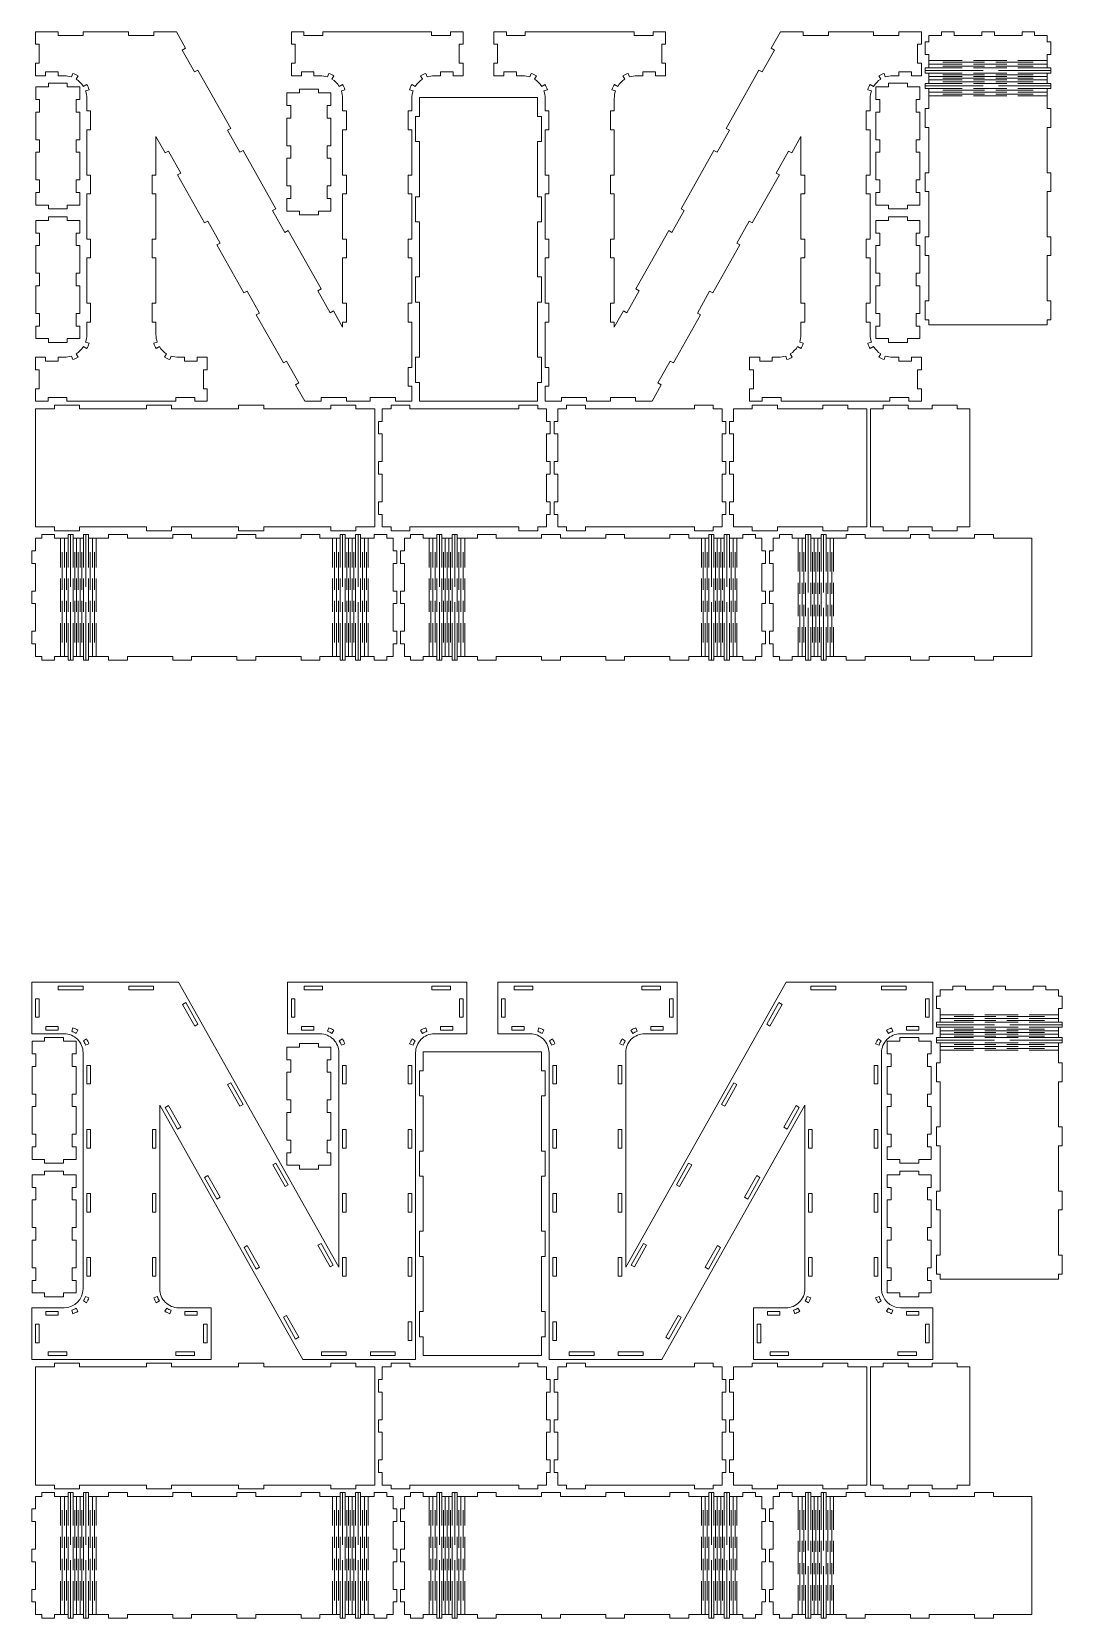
# Model space of a CAD drawing. Header units: millimetres. Extents: x -410 to 410, y -631 to 631.
import ezdxf

# ---------------------------------------------------------------- set-up
doc = ezdxf.new("R2010")
doc.units = ezdxf.units.MM
doc.header["$MEASUREMENT"] = 0
doc.layers.add('Camada 1', color=7, linetype='Continuous')

msp = doc.modelspace()

# ---------------------------------------------------------------- linework, layer by layer
at = {"layer": 'Camada 1', "color": 250, "lineweight": 20}
for points, knots in [([(-406.71, 347.1081), (-406.71, 347.1081), (-406.71, 337.1081), (-406.71, 337.1081), (-406.71, 337.1081), (-406.71, 337.1081), (-396.7054, 337.1081), (-396.7054, 337.1081), (-396.7054, 337.1081), (-396.7054, 337.1081), (-396.7054, 340.1081), (-396.7054, 340.1081), (-396.7054, 340.1081), (-396.7054, 340.1081), (-381.7054, 340.1081), (-381.7054, 340.1081), (-381.7054, 340.1081), (-381.7054, 340.1081), (-381.7054, 337.1081), (-381.7054, 337.1081), (-381.7054, 337.1081), (-381.7054, 337.1081), (-295.1254, 337.1081), (-295.1254, 337.1081), (-295.1254, 337.1081), (-295.1254, 337.1081), (-295.1254, 340.1081), (-295.1254, 340.1081), (-295.1254, 340.1081), (-295.1254, 340.1081), (-280.1254, 340.1081), (-280.1254, 340.1081), (-280.1254, 340.1081), (-280.1254, 340.1081), (-280.1254, 337.1081), (-280.1254, 337.1081), (-280.1254, 337.1081), (-280.1254, 337.1081), (-270.13, 337.1081), (-270.13, 337.1081), (-270.13, 337.1081), (-270.13, 337.1081), (-270.13, 347.1081), (-270.13, 347.1081), (-270.13, 347.1081), (-270.13, 347.1081), (-273.13, 347.1081), (-273.13, 347.1081), (-273.13, 347.1081), (-273.13, 347.1081), (-273.13, 362.1081), (-273.13, 362.1081), (-273.13, 362.1081), (-273.13, 362.1081), (-270.13, 362.1081), (-270.13, 362.1081), (-270.13, 362.1081), (-270.13, 362.1081), (-270.13, 372.1081), (-270.13, 372.1081), (-270.13, 372.1081), (-270.13, 372.1081), (-278.1346, 372.1081), (-278.1346, 372.1081), (-278.1346, 372.1081), (-278.1346, 372.1081), (-278.1346, 369.1081), (-278.1346, 369.1081), (-278.1346, 369.1081), (-278.1346, 369.1081), (-288.1346, 369.1081), (-288.1346, 369.1081), (-288.1346, 369.1081), (-288.1346, 369.1081), (-288.1346, 372.1081), (-288.1346, 372.1081), (-288.1346, 372.1081), (-288.1346, 372.1081), (-292.92, 372.1081), (-292.92, 372.1081), (-292.92, 372.1081), (-294.9341, 372.1081), (-296.9339, 372.4461), (-298.8361, 373.1081), (-298.8361, 373.1081), (-298.8361, 373.1081), (-299.8221, 370.2748), (-299.8221, 370.2748), (-299.8221, 370.2748), (-301.2958, 370.7876), (-302.7077, 371.4631), (-304.0318, 372.2888), (-304.0318, 372.2888), (-304.0318, 372.2888), (-302.4444, 374.8344), (-302.4444, 374.8344), (-302.4444, 374.8344), (-304.7742, 376.2873), (-306.7408, 378.2539), (-308.1937, 380.5837), (-308.1937, 380.5837), (-308.1937, 380.5837), (-310.7393, 378.9963), (-310.7393, 378.9963), (-310.7393, 378.9963), (-311.565, 380.3204), (-312.2405, 381.7323), (-312.7533, 383.206), (-312.7533, 383.206), (-312.7533, 383.206), (-309.92, 384.192), (-309.92, 384.192), (-309.92, 384.192), (-310.582, 386.0942), (-310.92, 388.094), (-310.92, 390.1081), (-310.92, 390.1081), (-310.92, 390.1081), (-310.92, 400.1081), (-310.92, 400.1081), (-310.92, 400.1081), (-310.92, 400.1081), (-313.92, 400.1081), (-313.92, 400.1081), (-313.92, 400.1081), (-313.92, 400.1081), (-313.92, 415.1081), (-313.92, 415.1081), (-313.92, 415.1081), (-313.92, 415.1081), (-310.92, 415.1081), (-310.92, 415.1081), (-310.92, 415.1081), (-310.92, 415.1081), (-310.92, 451.1081), (-310.92, 451.1081), (-310.92, 451.1081), (-310.92, 451.1081), (-313.92, 451.1081), (-313.92, 451.1081), (-313.92, 451.1081), (-313.92, 451.1081), (-313.92, 466.1081), (-313.92, 466.1081), (-313.92, 466.1081), (-313.92, 466.1081), (-310.92, 466.1081), (-310.92, 466.1081), (-310.92, 466.1081), (-310.92, 466.1081), (-310.92, 502.1081), (-310.92, 502.1081), (-310.92, 502.1081), (-310.92, 502.1081), (-313.92, 502.1081), (-313.92, 502.1081), (-313.92, 502.1081), (-313.92, 502.1081), (-313.92, 517.1081), (-313.92, 517.1081), (-313.92, 517.1081), (-313.92, 517.1081), (-310.92, 517.1081), (-310.92, 517.1081), (-310.92, 517.1081), (-310.92, 517.1081), (-310.92, 547.7179), (-310.92, 547.7179), (-310.92, 547.7179), (-310.92, 547.7179), (-303.5683, 534.643), (-303.5683, 534.643), (-303.5683, 534.643), (-303.5683, 534.643), (-300.9534, 536.1133), (-300.9534, 536.1133), (-300.9534, 536.1133), (-300.9534, 536.1133), (-291.1512, 518.6801), (-291.1512, 518.6801), (-291.1512, 518.6801), (-291.1512, 518.6801), (-293.7661, 517.2098), (-293.7661, 517.2098), (-293.7661, 517.2098), (-293.7661, 517.2098), (-272.2635, 478.9674), (-272.2635, 478.9674), (-272.2635, 478.9674), (-272.2635, 478.9674), (-269.6485, 480.4377), (-269.6485, 480.4377), (-269.6485, 480.4377), (-269.6485, 480.4377), (-259.8463, 463.0045), (-259.8463, 463.0045), (-259.8463, 463.0045), (-259.8463, 463.0045), (-262.4613, 461.5342), (-262.4613, 461.5342), (-262.4613, 461.5342), (-262.4613, 461.5342), (-240.9587, 423.2918), (-240.9587, 423.2918), (-240.9587, 423.2918), (-240.9587, 423.2918), (-238.3437, 424.7621), (-238.3437, 424.7621), (-238.3437, 424.7621), (-238.3437, 424.7621), (-228.5415, 407.3289), (-228.5415, 407.3289), (-228.5415, 407.3289), (-228.5415, 407.3289), (-231.1565, 405.8586), (-231.1565, 405.8586), (-231.1565, 405.8586), (-231.1565, 405.8586), (-209.6539, 367.6162), (-209.6539, 367.6162), (-209.6539, 367.6162), (-209.6539, 367.6162), (-207.0389, 369.0865), (-207.0389, 369.0865), (-207.0389, 369.0865), (-207.0389, 369.0865), (-197.2367, 351.6533), (-197.2367, 351.6533), (-197.2367, 351.6533), (-197.2367, 351.6533), (-199.8517, 350.183), (-199.8517, 350.183), (-199.8517, 350.183), (-199.8517, 350.183), (-192.5, 337.1081), (-192.5, 337.1081), (-192.5, 337.1081), (-192.5, 337.1081), (-179.5, 337.1081), (-179.5, 337.1081), (-179.5, 337.1081), (-179.5, 337.1081), (-179.5, 340.1081), (-179.5, 340.1081), (-179.5, 340.1081), (-179.5, 340.1081), (-159.5, 340.1081), (-159.5, 340.1081), (-159.5, 340.1081), (-159.5, 340.1081), (-159.5, 337.1081), (-159.5, 337.1081), (-159.5, 337.1081), (-159.5, 337.1081), (-140.5, 337.1081), (-140.5, 337.1081), (-140.5, 337.1081), (-140.5, 337.1081), (-140.5, 340.1081), (-140.5, 340.1081), (-140.5, 340.1081), (-140.5, 340.1081), (-120.5, 340.1081), (-120.5, 340.1081), (-120.5, 340.1081), (-120.5, 340.1081), (-120.5, 337.1081), (-120.5, 337.1081), (-120.5, 337.1081), (-120.5, 337.1081), (-107.5, 337.1081), (-107.5, 337.1081), (-107.5, 337.1081), (-107.5, 337.1081), (-107.5, 349.1081), (-107.5, 349.1081), (-107.5, 349.1081), (-107.5, 349.1081), (-110.5, 349.1081), (-110.5, 349.1081), (-110.5, 349.1081), (-110.5, 349.1081), (-110.5, 364.1081), (-110.5, 364.1081), (-110.5, 364.1081), (-110.5, 364.1081), (-107.5, 364.1081), (-107.5, 364.1081), (-107.5, 364.1081), (-107.5, 364.1081), (-107.5, 400.1081), (-107.5, 400.1081), (-107.5, 400.1081), (-107.5, 400.1081), (-110.5, 400.1081), (-110.5, 400.1081), (-110.5, 400.1081), (-110.5, 400.1081), (-110.5, 415.1081), (-110.5, 415.1081), (-110.5, 415.1081), (-110.5, 415.1081), (-107.5, 415.1081), (-107.5, 415.1081), (-107.5, 415.1081), (-107.5, 415.1081), (-107.5, 451.1081), (-107.5, 451.1081), (-107.5, 451.1081), (-107.5, 451.1081), (-110.5, 451.1081), (-110.5, 451.1081), (-110.5, 451.1081), (-110.5, 451.1081), (-110.5, 466.1081), (-110.5, 466.1081), (-110.5, 466.1081), (-110.5, 466.1081), (-107.5, 466.1081), (-107.5, 466.1081), (-107.5, 466.1081), (-107.5, 466.1081), (-107.5, 502.1081), (-107.5, 502.1081), (-107.5, 502.1081), (-107.5, 502.1081), (-110.5, 502.1081), (-110.5, 502.1081), (-110.5, 502.1081), (-110.5, 502.1081), (-110.5, 517.1081), (-110.5, 517.1081), (-110.5, 517.1081), (-110.5, 517.1081), (-107.5, 517.1081), (-107.5, 517.1081), (-107.5, 517.1081), (-107.5, 517.1081), (-107.5, 553.1081), (-107.5, 553.1081), (-107.5, 553.1081), (-107.5, 553.1081), (-110.5, 553.1081), (-110.5, 553.1081), (-110.5, 553.1081), (-110.5, 553.1081), (-110.5, 568.1081), (-110.5, 568.1081), (-110.5, 568.1081), (-110.5, 568.1081), (-107.5, 568.1081), (-107.5, 568.1081), (-107.5, 568.1081), (-107.5, 568.1081), (-107.5, 578.1081), (-107.5, 578.1081), (-107.5, 578.1081), (-107.5, 580.1222), (-107.162, 582.122), (-106.5, 584.0242), (-106.5, 584.0242), (-106.5, 584.0242), (-109.3333, 585.0102), (-109.3333, 585.0102), (-109.3333, 585.0102), (-108.8205, 586.4839), (-108.145, 587.8958), (-107.3193, 589.2199), (-107.3193, 589.2199), (-107.3193, 589.2199), (-104.7737, 587.6325), (-104.7737, 587.6325), (-104.7737, 587.6325), (-103.3208, 589.9623), (-101.3542, 591.9289), (-99.0244, 593.3818), (-99.0244, 593.3818), (-99.0244, 593.3818), (-100.6118, 595.9274), (-100.6118, 595.9274), (-100.6118, 595.9274), (-99.2877, 596.7531), (-97.8758, 597.4286), (-96.4021, 597.9414), (-96.4021, 597.9414), (-96.4021, 597.9414), (-95.4161, 595.1081), (-95.4161, 595.1081), (-95.4161, 595.1081), (-93.5139, 595.7701), (-91.5141, 596.1081), (-89.5, 596.1081), (-89.5, 596.1081), (-89.5, 596.1081), (-84.7146, 596.1081), (-84.7146, 596.1081), (-84.7146, 596.1081), (-84.7146, 596.1081), (-84.7146, 599.1081), (-84.7146, 599.1081), (-84.7146, 599.1081), (-84.7146, 599.1081), (-74.7146, 599.1081), (-74.7146, 599.1081), (-74.7146, 599.1081), (-74.7146, 599.1081), (-74.7146, 596.1081), (-74.7146, 596.1081), (-74.7146, 596.1081), (-74.7146, 596.1081), (-66.71, 596.1081), (-66.71, 596.1081), (-66.71, 596.1081), (-66.71, 596.1081), (-66.71, 606.1081), (-66.71, 606.1081), (-66.71, 606.1081), (-66.71, 606.1081), (-69.71, 606.1081), (-69.71, 606.1081), (-69.71, 606.1081), (-69.71, 606.1081), (-69.71, 621.1081), (-69.71, 621.1081), (-69.71, 621.1081), (-69.71, 621.1081), (-66.71, 621.1081), (-66.71, 621.1081), (-66.71, 621.1081), (-66.71, 621.1081), (-66.71, 631.1081), (-66.71, 631.1081), (-66.71, 631.1081), (-66.71, 631.1081), (-76.71, 631.1081), (-76.71, 631.1081), (-76.71, 631.1081), (-76.71, 631.1081), (-76.71, 628.1081), (-76.71, 628.1081), (-76.71, 628.1081), (-76.71, 628.1081), (-91.71, 628.1081), (-91.71, 628.1081), (-91.71, 628.1081), (-91.71, 628.1081), (-91.71, 631.1081), (-91.71, 631.1081), (-91.71, 631.1081), (-91.71, 631.1081), (-178.29, 631.1081), (-178.29, 631.1081), (-178.29, 631.1081), (-178.29, 631.1081), (-178.29, 628.1081), (-178.29, 628.1081), (-178.29, 628.1081), (-178.29, 628.1081), (-193.29, 628.1081), (-193.29, 628.1081), (-193.29, 628.1081), (-193.29, 628.1081), (-193.29, 631.1081), (-193.29, 631.1081), (-193.29, 631.1081), (-193.29, 631.1081), (-203.29, 631.1081), (-203.29, 631.1081), (-203.29, 631.1081), (-203.29, 631.1081), (-203.29, 621.1081), (-203.29, 621.1081), (-203.29, 621.1081), (-203.29, 621.1081), (-200.29, 621.1081), (-200.29, 621.1081), (-200.29, 621.1081), (-200.29, 621.1081), (-200.29, 606.1081), (-200.29, 606.1081), (-200.29, 606.1081), (-200.29, 606.1081), (-203.29, 606.1081), (-203.29, 606.1081), (-203.29, 606.1081), (-203.29, 606.1081), (-203.29, 596.1081), (-203.29, 596.1081), (-203.29, 596.1081), (-203.29, 596.1081), (-195.2854, 596.1081), (-195.2854, 596.1081), (-195.2854, 596.1081), (-195.2854, 596.1081), (-195.2854, 599.1081), (-195.2854, 599.1081), (-195.2854, 599.1081), (-195.2854, 599.1081), (-185.2854, 599.1081), (-185.2854, 599.1081), (-185.2854, 599.1081), (-185.2854, 599.1081), (-185.2854, 596.1081), (-185.2854, 596.1081), (-185.2854, 596.1081), (-185.2854, 596.1081), (-180.5, 596.1081), (-180.5, 596.1081), (-180.5, 596.1081), (-178.4859, 596.1081), (-176.4861, 595.7701), (-174.5839, 595.1081), (-174.5839, 595.1081), (-174.5839, 595.1081), (-173.5979, 597.9414), (-173.5979, 597.9414), (-173.5979, 597.9414), (-172.1242, 597.4286), (-170.7123, 596.7531), (-169.3882, 595.9274), (-169.3882, 595.9274), (-169.3882, 595.9274), (-170.9756, 593.3818), (-170.9756, 593.3818), (-170.9756, 593.3818), (-168.6458, 591.9289), (-166.6792, 589.9623), (-165.2263, 587.6325), (-165.2263, 587.6325), (-165.2263, 587.6325), (-162.6807, 589.2199), (-162.6807, 589.2199), (-162.6807, 589.2199), (-161.855, 587.8958), (-161.1795, 586.4839), (-160.6667, 585.0102), (-160.6667, 585.0102), (-160.6667, 585.0102), (-163.5, 584.0242), (-163.5, 584.0242), (-163.5, 584.0242), (-162.838, 582.122), (-162.5, 580.1222), (-162.5, 578.1081), (-162.5, 578.1081), (-162.5, 578.1081), (-162.5, 568.1081), (-162.5, 568.1081), (-162.5, 568.1081), (-162.5, 568.1081), (-159.5, 568.1081), (-159.5, 568.1081), (-159.5, 568.1081), (-159.5, 568.1081), (-159.5, 553.1081), (-159.5, 553.1081), (-159.5, 553.1081), (-159.5, 553.1081), (-162.5, 553.1081), (-162.5, 553.1081), (-162.5, 553.1081), (-162.5, 553.1081), (-162.5, 517.1081), (-162.5, 517.1081), (-162.5, 517.1081), (-162.5, 517.1081), (-159.5, 517.1081), (-159.5, 517.1081), (-159.5, 517.1081), (-159.5, 517.1081), (-159.5, 502.1081), (-159.5, 502.1081), (-159.5, 502.1081), (-159.5, 502.1081), (-162.5, 502.1081), (-162.5, 502.1081), (-162.5, 502.1081), (-162.5, 502.1081), (-162.5, 466.1081), (-162.5, 466.1081), (-162.5, 466.1081), (-162.5, 466.1081), (-159.5, 466.1081), (-159.5, 466.1081), (-159.5, 466.1081), (-159.5, 466.1081), (-159.5, 451.1081), (-159.5, 451.1081), (-159.5, 451.1081), (-159.5, 451.1081), (-162.5, 451.1081), (-162.5, 451.1081), (-162.5, 451.1081), (-162.5, 451.1081), (-162.5, 415.1081), (-162.5, 415.1081), (-162.5, 415.1081), (-162.5, 415.1081), (-159.5, 415.1081), (-159.5, 415.1081), (-159.5, 415.1081), (-159.5, 415.1081), (-159.5, 400.1081), (-159.5, 400.1081), (-159.5, 400.1081), (-159.5, 400.1081), (-162.5, 400.1081), (-162.5, 400.1081), (-162.5, 400.1081), (-162.5, 400.1081), (-162.5, 395.9728), (-162.5, 395.9728), (-162.5, 395.9728), (-162.5, 395.9728), (-169.8517, 409.0477), (-169.8517, 409.0477), (-169.8517, 409.0477), (-169.8517, 409.0477), (-172.4666, 407.5774), (-172.4666, 407.5774), (-172.4666, 407.5774), (-172.4666, 407.5774), (-182.2688, 425.0106), (-182.2688, 425.0106), (-182.2688, 425.0106), (-182.2688, 425.0106), (-179.6539, 426.4809), (-179.6539, 426.4809), (-179.6539, 426.4809), (-179.6539, 426.4809), (-205.7531, 472.8985), (-205.7531, 472.8985), (-205.7531, 472.8985), (-205.7531, 472.8985), (-208.3681, 471.4281), (-208.3681, 471.4281), (-208.3681, 471.4281), (-208.3681, 471.4281), (-218.1703, 488.8613), (-218.1703, 488.8613), (-218.1703, 488.8613), (-218.1703, 488.8613), (-215.5554, 490.3317), (-215.5554, 490.3317), (-215.5554, 490.3317), (-215.5554, 490.3317), (-241.6546, 536.7492), (-241.6546, 536.7492), (-241.6546, 536.7492), (-241.6546, 536.7492), (-244.2696, 535.2789), (-244.2696, 535.2789), (-244.2696, 535.2789), (-244.2696, 535.2789), (-254.0718, 552.7121), (-254.0718, 552.7121), (-254.0718, 552.7121), (-254.0718, 552.7121), (-251.4569, 554.1824), (-251.4569, 554.1824), (-251.4569, 554.1824), (-251.4569, 554.1824), (-277.5561, 600.6), (-277.5561, 600.6), (-277.5561, 600.6), (-277.5561, 600.6), (-280.1711, 599.1297), (-280.1711, 599.1297), (-280.1711, 599.1297), (-280.1711, 599.1297), (-289.9733, 616.5629), (-289.9733, 616.5629), (-289.9733, 616.5629), (-289.9733, 616.5629), (-287.3583, 618.0332), (-287.3583, 618.0332), (-287.3583, 618.0332), (-287.3583, 618.0332), (-294.71, 631.1081), (-294.71, 631.1081), (-294.71, 631.1081), (-294.71, 631.1081), (-312.71, 631.1081), (-312.71, 631.1081), (-312.71, 631.1081), (-312.71, 631.1081), (-312.71, 628.1081), (-312.71, 628.1081), (-312.71, 628.1081), (-312.71, 628.1081), (-332.71, 628.1081), (-332.71, 628.1081), (-332.71, 628.1081), (-332.71, 628.1081), (-332.71, 631.1081), (-332.71, 631.1081), (-332.71, 631.1081), (-332.71, 631.1081), (-368.7054, 631.1081), (-368.7054, 631.1081), (-368.7054, 631.1081), (-368.7054, 631.1081), (-368.7054, 628.1081), (-368.7054, 628.1081), (-368.7054, 628.1081), (-368.7054, 628.1081), (-388.7054, 628.1081), (-388.7054, 628.1081), (-388.7054, 628.1081), (-388.7054, 628.1081), (-388.7054, 631.1081), (-388.7054, 631.1081), (-388.7054, 631.1081), (-388.7054, 631.1081), (-406.71, 631.1081), (-406.71, 631.1081), (-406.71, 631.1081), (-406.71, 631.1081), (-406.71, 621.1081), (-406.71, 621.1081), (-406.71, 621.1081), (-406.71, 621.1081), (-403.7054, 621.1081), (-403.7054, 621.1081), (-403.7054, 621.1081), (-403.7054, 621.1081), (-403.7054, 606.1081), (-403.7054, 606.1081), (-403.7054, 606.1081), (-403.7054, 606.1081), (-406.71, 606.1081), (-406.71, 606.1081), (-406.71, 606.1081), (-406.71, 606.1081), (-406.71, 596.1081), (-406.71, 596.1081), (-406.71, 596.1081), (-406.71, 596.1081), (-398.7054, 596.1081), (-398.7054, 596.1081), (-398.7054, 596.1081), (-398.7054, 596.1081), (-398.7054, 599.1081), (-398.7054, 599.1081), (-398.7054, 599.1081), (-398.7054, 599.1081), (-388.7054, 599.1081), (-388.7054, 599.1081), (-388.7054, 599.1081), (-388.7054, 599.1081), (-388.7054, 596.1081), (-388.7054, 596.1081), (-388.7054, 596.1081), (-388.7054, 596.1081), (-383.92, 596.1081), (-383.92, 596.1081), (-383.92, 596.1081), (-381.9059, 596.1081), (-379.9061, 595.7701), (-378.0039, 595.1081), (-378.0039, 595.1081), (-378.0039, 595.1081), (-377.0179, 597.9414), (-377.0179, 597.9414), (-377.0179, 597.9414), (-375.5442, 597.4286), (-374.1323, 596.7531), (-372.8082, 595.9274), (-372.8082, 595.9274), (-372.8082, 595.9274), (-374.3956, 593.3818), (-374.3956, 593.3818), (-374.3956, 593.3818), (-372.0658, 591.9289), (-370.0992, 589.9623), (-368.6463, 587.6325), (-368.6463, 587.6325), (-368.6463, 587.6325), (-366.1007, 589.2199), (-366.1007, 589.2199), (-366.1007, 589.2199), (-365.275, 587.8958), (-364.5995, 586.4839), (-364.0867, 585.0102), (-364.0867, 585.0102), (-364.0867, 585.0102), (-366.92, 584.0242), (-366.92, 584.0242), (-366.92, 584.0242), (-366.258, 582.122), (-365.92, 580.1222), (-365.92, 578.1081), (-365.92, 578.1081), (-365.92, 578.1081), (-365.92, 568.1081), (-365.92, 568.1081), (-365.92, 568.1081), (-365.92, 568.1081), (-362.92, 568.1081), (-362.92, 568.1081), (-362.92, 568.1081), (-362.92, 568.1081), (-362.92, 553.1081), (-362.92, 553.1081), (-362.92, 553.1081), (-362.92, 553.1081), (-365.92, 553.1081), (-365.92, 553.1081), (-365.92, 553.1081), (-365.92, 553.1081), (-365.92, 517.1081), (-365.92, 517.1081), (-365.92, 517.1081), (-365.92, 517.1081), (-362.92, 517.1081), (-362.92, 517.1081), (-362.92, 517.1081), (-362.92, 517.1081), (-362.92, 502.1081), (-362.92, 502.1081), (-362.92, 502.1081), (-362.92, 502.1081), (-365.92, 502.1081), (-365.92, 502.1081), (-365.92, 502.1081), (-365.92, 502.1081), (-365.92, 466.1081), (-365.92, 466.1081), (-365.92, 466.1081), (-365.92, 466.1081), (-362.92, 466.1081), (-362.92, 466.1081), (-362.92, 466.1081), (-362.92, 466.1081), (-362.92, 451.1081), (-362.92, 451.1081), (-362.92, 451.1081), (-362.92, 451.1081), (-365.92, 451.1081), (-365.92, 451.1081), (-365.92, 451.1081), (-365.92, 451.1081), (-365.92, 415.1081), (-365.92, 415.1081), (-365.92, 415.1081), (-365.92, 415.1081), (-362.92, 415.1081), (-362.92, 415.1081), (-362.92, 415.1081), (-362.92, 415.1081), (-362.92, 400.1081), (-362.92, 400.1081), (-362.92, 400.1081), (-362.92, 400.1081), (-365.92, 400.1081), (-365.92, 400.1081), (-365.92, 400.1081), (-365.92, 400.1081), (-365.92, 390.108), (-365.92, 390.108), (-365.92, 390.108), (-365.92, 388.094), (-366.258, 386.0942), (-366.92, 384.192), (-366.92, 384.192), (-366.92, 384.192), (-364.0867, 383.206), (-364.0867, 383.206), (-364.0867, 383.206), (-364.5995, 381.7323), (-365.275, 380.3204), (-366.1007, 378.9963), (-366.1007, 378.9963), (-366.1007, 378.9963), (-368.6463, 380.5837), (-368.6463, 380.5837), (-368.6463, 380.5837), (-370.0992, 378.2539), (-372.0658, 376.2873), (-374.3956, 374.8344), (-374.3956, 374.8344), (-374.3956, 374.8344), (-372.8082, 372.2888), (-372.8082, 372.2888), (-372.8082, 372.2888), (-374.1323, 371.4631), (-375.5442, 370.7876), (-377.0179, 370.2748), (-377.0179, 370.2748), (-377.0179, 370.2748), (-378.0039, 373.1081), (-378.0039, 373.1081), (-378.0039, 373.1081), (-379.9061, 372.4461), (-381.9059, 372.1081), (-383.92, 372.1081), (-383.92, 372.1081), (-383.92, 372.1081), (-388.7054, 372.1081), (-388.7054, 372.1081), (-388.7054, 372.1081), (-388.7054, 372.1081), (-388.7054, 369.1081), (-388.7054, 369.1081), (-388.7054, 369.1081), (-388.7054, 369.1081), (-398.7054, 369.1081), (-398.7054, 369.1081), (-398.7054, 369.1081), (-398.7054, 369.1081), (-398.7054, 372.1081), (-398.7054, 372.1081), (-398.7054, 372.1081), (-398.7054, 372.1081), (-406.71, 372.1081), (-406.71, 372.1081), (-406.71, 372.1081), (-406.71, 372.1081), (-406.71, 362.1081), (-406.71, 362.1081), (-406.71, 362.1081), (-406.71, 362.1081), (-403.7054, 362.1081), (-403.7054, 362.1081), (-403.7054, 362.1081), (-403.7054, 362.1081), (-403.7054, 347.1081), (-403.7054, 347.1081), (-403.7054, 347.1081), (-403.7054, 347.1081), (-406.71, 347.1081), (-406.71, 347.1081)], [0, 0, 0, 0, 0.004273504, 0.004273504, 0.004273504, 0.004273504, 0.008547009, 0.008547009, 0.008547009, 0.008547009, 0.012820513, 0.012820513, 0.012820513, 0.012820513, 0.017094017, 0.017094017, 0.017094017, 0.017094017, 0.021367521, 0.021367521, 0.021367521, 0.021367521, 0.025641026, 0.025641026, 0.025641026, 0.025641026, 0.02991453, 0.02991453, 0.02991453, 0.02991453, 0.034188034, 0.034188034, 0.034188034, 0.034188034, 0.038461538, 0.038461538, 0.038461538, 0.038461538, 0.042735043, 0.042735043, 0.042735043, 0.042735043, 0.047008547, 0.047008547, 0.047008547, 0.047008547, 0.051282051, 0.051282051, 0.051282051, 0.051282051, 0.055555556, 0.055555556, 0.055555556, 0.055555556, 0.05982906, 0.05982906, 0.05982906, 0.05982906, 0.064102564, 0.064102564, 0.064102564, 0.064102564, 0.068376068, 0.068376068, 0.068376068, 0.068376068, 0.072649573, 0.072649573, 0.072649573, 0.072649573, 0.076923077, 0.076923077, 0.076923077, 0.076923077, 0.081196581, 0.081196581, 0.081196581, 0.081196581, 0.085470085, 0.085470085, 0.085470085, 0.085470085, 0.08974359, 0.08974359, 0.08974359, 0.08974359, 0.094017094, 0.094017094, 0.094017094, 0.094017094, 0.098290598, 0.098290598, 0.098290598, 0.098290598, 0.102564103, 0.102564103, 0.102564103, 0.102564103, 0.106837607, 0.106837607, 0.106837607, 0.106837607, 0.111111111, 0.111111111, 0.111111111, 0.111111111, 0.115384615, 0.115384615, 0.115384615, 0.115384615, 0.11965812, 0.11965812, 0.11965812, 0.11965812, 0.123931624, 0.123931624, 0.123931624, 0.123931624, 0.128205128, 0.128205128, 0.128205128, 0.128205128, 0.132478632, 0.132478632, 0.132478632, 0.132478632, 0.136752137, 0.136752137, 0.136752137, 0.136752137, 0.141025641, 0.141025641, 0.141025641, 0.141025641, 0.145299145, 0.145299145, 0.145299145, 0.145299145, 0.14957265, 0.14957265, 0.14957265, 0.14957265, 0.153846154, 0.153846154, 0.153846154, 0.153846154, 0.158119658, 0.158119658, 0.158119658, 0.158119658, 0.162393162, 0.162393162, 0.162393162, 0.162393162, 0.166666667, 0.166666667, 0.166666667, 0.166666667, 0.170940171, 0.170940171, 0.170940171, 0.170940171, 0.175213675, 0.175213675, 0.175213675, 0.175213675, 0.179487179, 0.179487179, 0.179487179, 0.179487179, 0.183760684, 0.183760684, 0.183760684, 0.183760684, 0.188034188, 0.188034188, 0.188034188, 0.188034188, 0.192307692, 0.192307692, 0.192307692, 0.192307692, 0.196581197, 0.196581197, 0.196581197, 0.196581197, 0.200854701, 0.200854701, 0.200854701, 0.200854701, 0.205128205, 0.205128205, 0.205128205, 0.205128205, 0.209401709, 0.209401709, 0.209401709, 0.209401709, 0.213675214, 0.213675214, 0.213675214, 0.213675214, 0.217948718, 0.217948718, 0.217948718, 0.217948718, 0.222222222, 0.222222222, 0.222222222, 0.222222222, 0.226495726, 0.226495726, 0.226495726, 0.226495726, 0.230769231, 0.230769231, 0.230769231, 0.230769231, 0.235042735, 0.235042735, 0.235042735, 0.235042735, 0.239316239, 0.239316239, 0.239316239, 0.239316239, 0.243589744, 0.243589744, 0.243589744, 0.243589744, 0.247863248, 0.247863248, 0.247863248, 0.247863248, 0.252136752, 0.252136752, 0.252136752, 0.252136752, 0.256410256, 0.256410256, 0.256410256, 0.256410256, 0.260683761, 0.260683761, 0.260683761, 0.260683761, 0.264957265, 0.264957265, 0.264957265, 0.264957265, 0.269230769, 0.269230769, 0.269230769, 0.269230769, 0.273504274, 0.273504274, 0.273504274, 0.273504274, 0.277777778, 0.277777778, 0.277777778, 0.277777778, 0.282051282, 0.282051282, 0.282051282, 0.282051282, 0.286324786, 0.286324786, 0.286324786, 0.286324786, 0.290598291, 0.290598291, 0.290598291, 0.290598291, 0.294871795, 0.294871795, 0.294871795, 0.294871795, 0.299145299, 0.299145299, 0.299145299, 0.299145299, 0.303418803, 0.303418803, 0.303418803, 0.303418803, 0.307692308, 0.307692308, 0.307692308, 0.307692308, 0.311965812, 0.311965812, 0.311965812, 0.311965812, 0.316239316, 0.316239316, 0.316239316, 0.316239316, 0.320512821, 0.320512821, 0.320512821, 0.320512821, 0.324786325, 0.324786325, 0.324786325, 0.324786325, 0.329059829, 0.329059829, 0.329059829, 0.329059829, 0.333333333, 0.333333333, 0.333333333, 0.333333333, 0.337606838, 0.337606838, 0.337606838, 0.337606838, 0.341880342, 0.341880342, 0.341880342, 0.341880342, 0.346153846, 0.346153846, 0.346153846, 0.346153846, 0.35042735, 0.35042735, 0.35042735, 0.35042735, 0.354700855, 0.354700855, 0.354700855, 0.354700855, 0.358974359, 0.358974359, 0.358974359, 0.358974359, 0.363247863, 0.363247863, 0.363247863, 0.363247863, 0.367521368, 0.367521368, 0.367521368, 0.367521368, 0.371794872, 0.371794872, 0.371794872, 0.371794872, 0.376068376, 0.376068376, 0.376068376, 0.376068376, 0.38034188, 0.38034188, 0.38034188, 0.38034188, 0.384615385, 0.384615385, 0.384615385, 0.384615385, 0.388888889, 0.388888889, 0.388888889, 0.388888889, 0.393162393, 0.393162393, 0.393162393, 0.393162393, 0.397435897, 0.397435897, 0.397435897, 0.397435897, 0.401709402, 0.401709402, 0.401709402, 0.401709402, 0.405982906, 0.405982906, 0.405982906, 0.405982906, 0.41025641, 0.41025641, 0.41025641, 0.41025641, 0.414529915, 0.414529915, 0.414529915, 0.414529915, 0.418803419, 0.418803419, 0.418803419, 0.418803419, 0.423076923, 0.423076923, 0.423076923, 0.423076923, 0.427350427, 0.427350427, 0.427350427, 0.427350427, 0.431623932, 0.431623932, 0.431623932, 0.431623932, 0.435897436, 0.435897436, 0.435897436, 0.435897436, 0.44017094, 0.44017094, 0.44017094, 0.44017094, 0.444444444, 0.444444444, 0.444444444, 0.444444444, 0.448717949, 0.448717949, 0.448717949, 0.448717949, 0.452991453, 0.452991453, 0.452991453, 0.452991453, 0.457264957, 0.457264957, 0.457264957, 0.457264957, 0.461538462, 0.461538462, 0.461538462, 0.461538462, 0.465811966, 0.465811966, 0.465811966, 0.465811966, 0.47008547, 0.47008547, 0.47008547, 0.47008547, 0.474358974, 0.474358974, 0.474358974, 0.474358974, 0.478632479, 0.478632479, 0.478632479, 0.478632479, 0.482905983, 0.482905983, 0.482905983, 0.482905983, 0.487179487, 0.487179487, 0.487179487, 0.487179487, 0.491452991, 0.491452991, 0.491452991, 0.491452991, 0.495726496, 0.495726496, 0.495726496, 0.495726496, 0.5, 0.5, 0.5, 0.5, 0.504273504, 0.504273504, 0.504273504, 0.504273504, 0.508547009, 0.508547009, 0.508547009, 0.508547009, 0.512820513, 0.512820513, 0.512820513, 0.512820513, 0.517094017, 0.517094017, 0.517094017, 0.517094017, 0.521367521, 0.521367521, 0.521367521, 0.521367521, 0.525641026, 0.525641026, 0.525641026, 0.525641026, 0.52991453, 0.52991453, 0.52991453, 0.52991453, 0.534188034, 0.534188034, 0.534188034, 0.534188034, 0.538461538, 0.538461538, 0.538461538, 0.538461538, 0.542735043, 0.542735043, 0.542735043, 0.542735043, 0.547008547, 0.547008547, 0.547008547, 0.547008547, 0.551282051, 0.551282051, 0.551282051, 0.551282051, 0.555555556, 0.555555556, 0.555555556, 0.555555556, 0.55982906, 0.55982906, 0.55982906, 0.55982906, 0.564102564, 0.564102564, 0.564102564, 0.564102564, 0.568376068, 0.568376068, 0.568376068, 0.568376068, 0.572649573, 0.572649573, 0.572649573, 0.572649573, 0.576923077, 0.576923077, 0.576923077, 0.576923077, 0.581196581, 0.581196581, 0.581196581, 0.581196581, 0.585470085, 0.585470085, 0.585470085, 0.585470085, 0.58974359, 0.58974359, 0.58974359, 0.58974359, 0.594017094, 0.594017094, 0.594017094, 0.594017094, 0.598290598, 0.598290598, 0.598290598, 0.598290598, 0.602564103, 0.602564103, 0.602564103, 0.602564103, 0.606837607, 0.606837607, 0.606837607, 0.606837607, 0.611111111, 0.611111111, 0.611111111, 0.611111111, 0.615384615, 0.615384615, 0.615384615, 0.615384615, 0.61965812, 0.61965812, 0.61965812, 0.61965812, 0.623931624, 0.623931624, 0.623931624, 0.623931624, 0.628205128, 0.628205128, 0.628205128, 0.628205128, 0.632478632, 0.632478632, 0.632478632, 0.632478632, 0.636752137, 0.636752137, 0.636752137, 0.636752137, 0.641025641, 0.641025641, 0.641025641, 0.641025641, 0.645299145, 0.645299145, 0.645299145, 0.645299145, 0.64957265, 0.64957265, 0.64957265, 0.64957265, 0.653846154, 0.653846154, 0.653846154, 0.653846154, 0.658119658, 0.658119658, 0.658119658, 0.658119658, 0.662393162, 0.662393162, 0.662393162, 0.662393162, 0.666666667, 0.666666667, 0.666666667, 0.666666667, 0.670940171, 0.670940171, 0.670940171, 0.670940171, 0.675213675, 0.675213675, 0.675213675, 0.675213675, 0.679487179, 0.679487179, 0.679487179, 0.679487179, 0.683760684, 0.683760684, 0.683760684, 0.683760684, 0.688034188, 0.688034188, 0.688034188, 0.688034188, 0.692307692, 0.692307692, 0.692307692, 0.692307692, 0.696581197, 0.696581197, 0.696581197, 0.696581197, 0.700854701, 0.700854701, 0.700854701, 0.700854701, 0.705128205, 0.705128205, 0.705128205, 0.705128205, 0.709401709, 0.709401709, 0.709401709, 0.709401709, 0.713675214, 0.713675214, 0.713675214, 0.713675214, 0.717948718, 0.717948718, 0.717948718, 0.717948718, 0.722222222, 0.722222222, 0.722222222, 0.722222222, 0.726495726, 0.726495726, 0.726495726, 0.726495726, 0.730769231, 0.730769231, 0.730769231, 0.730769231, 0.735042735, 0.735042735, 0.735042735, 0.735042735, 0.739316239, 0.739316239, 0.739316239, 0.739316239, 0.743589744, 0.743589744, 0.743589744, 0.743589744, 0.747863248, 0.747863248, 0.747863248, 0.747863248, 0.752136752, 0.752136752, 0.752136752, 0.752136752, 0.756410256, 0.756410256, 0.756410256, 0.756410256, 0.760683761, 0.760683761, 0.760683761, 0.760683761, 0.764957265, 0.764957265, 0.764957265, 0.764957265, 0.769230769, 0.769230769, 0.769230769, 0.769230769, 0.773504274, 0.773504274, 0.773504274, 0.773504274, 0.777777778, 0.777777778, 0.777777778, 0.777777778, 0.782051282, 0.782051282, 0.782051282, 0.782051282, 0.786324786, 0.786324786, 0.786324786, 0.786324786, 0.790598291, 0.790598291, 0.790598291, 0.790598291, 0.794871795, 0.794871795, 0.794871795, 0.794871795, 0.799145299, 0.799145299, 0.799145299, 0.799145299, 0.803418803, 0.803418803, 0.803418803, 0.803418803, 0.807692308, 0.807692308, 0.807692308, 0.807692308, 0.811965812, 0.811965812, 0.811965812, 0.811965812, 0.816239316, 0.816239316, 0.816239316, 0.816239316, 0.820512821, 0.820512821, 0.820512821, 0.820512821, 0.824786325, 0.824786325, 0.824786325, 0.824786325, 0.829059829, 0.829059829, 0.829059829, 0.829059829, 0.833333333, 0.833333333, 0.833333333, 0.833333333, 0.837606838, 0.837606838, 0.837606838, 0.837606838, 0.841880342, 0.841880342, 0.841880342, 0.841880342, 0.846153846, 0.846153846, 0.846153846, 0.846153846, 0.85042735, 0.85042735, 0.85042735, 0.85042735, 0.854700855, 0.854700855, 0.854700855, 0.854700855, 0.858974359, 0.858974359, 0.858974359, 0.858974359, 0.863247863, 0.863247863, 0.863247863, 0.863247863, 0.867521368, 0.867521368, 0.867521368, 0.867521368, 0.871794872, 0.871794872, 0.871794872, 0.871794872, 0.876068376, 0.876068376, 0.876068376, 0.876068376, 0.88034188, 0.88034188, 0.88034188, 0.88034188, 0.884615385, 0.884615385, 0.884615385, 0.884615385, 0.888888889, 0.888888889, 0.888888889, 0.888888889, 0.893162393, 0.893162393, 0.893162393, 0.893162393, 0.897435897, 0.897435897, 0.897435897, 0.897435897, 0.901709402, 0.901709402, 0.901709402, 0.901709402, 0.905982906, 0.905982906, 0.905982906, 0.905982906, 0.91025641, 0.91025641, 0.91025641, 0.91025641, 0.914529915, 0.914529915, 0.914529915, 0.914529915, 0.918803419, 0.918803419, 0.918803419, 0.918803419, 0.923076923, 0.923076923, 0.923076923, 0.923076923, 0.927350427, 0.927350427, 0.927350427, 0.927350427, 0.931623932, 0.931623932, 0.931623932, 0.931623932, 0.935897436, 0.935897436, 0.935897436, 0.935897436, 0.94017094, 0.94017094, 0.94017094, 0.94017094, 0.944444444, 0.944444444, 0.944444444, 0.944444444, 0.948717949, 0.948717949, 0.948717949, 0.948717949, 0.952991453, 0.952991453, 0.952991453, 0.952991453, 0.957264957, 0.957264957, 0.957264957, 0.957264957, 0.961538462, 0.961538462, 0.961538462, 0.961538462, 0.965811966, 0.965811966, 0.965811966, 0.965811966, 0.97008547, 0.97008547, 0.97008547, 0.97008547, 0.974358974, 0.974358974, 0.974358974, 0.974358974, 0.978632479, 0.978632479, 0.978632479, 0.978632479, 0.982905983, 0.982905983, 0.982905983, 0.982905983, 0.987179487, 0.987179487, 0.987179487, 0.987179487, 0.991452991, 0.991452991, 0.991452991, 0.991452991, 1, 1, 1, 1]), ([(297.71, 347.1081), (297.71, 347.1081), (297.71, 337.1081), (297.71, 337.1081), (297.71, 337.1081), (297.71, 337.1081), (287.7054, 337.1081), (287.7054, 337.1081), (287.7054, 337.1081), (287.7054, 337.1081), (287.7054, 340.1081), (287.7054, 340.1081), (287.7054, 340.1081), (287.7054, 340.1081), (272.7054, 340.1081), (272.7054, 340.1081), (272.7054, 340.1081), (272.7054, 340.1081), (272.7054, 337.1081), (272.7054, 337.1081), (272.7054, 337.1081), (272.7054, 337.1081), (186.1254, 337.1081), (186.1254, 337.1081), (186.1254, 337.1081), (186.1254, 337.1081), (186.1254, 340.1081), (186.1254, 340.1081), (186.1254, 340.1081), (186.1254, 340.1081), (171.1254, 340.1081), (171.1254, 340.1081), (171.1254, 340.1081), (171.1254, 340.1081), (171.1254, 337.1081), (171.1254, 337.1081), (171.1254, 337.1081), (171.1254, 337.1081), (161.13, 337.1081), (161.13, 337.1081), (161.13, 337.1081), (161.13, 337.1081), (161.13, 347.1081), (161.13, 347.1081), (161.13, 347.1081), (161.13, 347.1081), (164.13, 347.1081), (164.13, 347.1081), (164.13, 347.1081), (164.13, 347.1081), (164.13, 362.1081), (164.13, 362.1081), (164.13, 362.1081), (164.13, 362.1081), (161.13, 362.1081), (161.13, 362.1081), (161.13, 362.1081), (161.13, 362.1081), (161.13, 372.1081), (161.13, 372.1081), (161.13, 372.1081), (161.13, 372.1081), (169.1346, 372.1081), (169.1346, 372.1081), (169.1346, 372.1081), (169.1346, 372.1081), (169.1346, 369.1081), (169.1346, 369.1081), (169.1346, 369.1081), (169.1346, 369.1081), (179.1346, 369.1081), (179.1346, 369.1081), (179.1346, 369.1081), (179.1346, 369.1081), (179.1346, 372.1081), (179.1346, 372.1081), (179.1346, 372.1081), (179.1346, 372.1081), (183.92, 372.1081), (183.92, 372.1081), (183.92, 372.1081), (185.9341, 372.1081), (187.9339, 372.4461), (189.8361, 373.1081), (189.8361, 373.1081), (189.8361, 373.1081), (190.8221, 370.2748), (190.8221, 370.2748), (190.8221, 370.2748), (192.2958, 370.7876), (193.7077, 371.4631), (195.0318, 372.2888), (195.0318, 372.2888), (195.0318, 372.2888), (193.4444, 374.8344), (193.4444, 374.8344), (193.4444, 374.8344), (195.7742, 376.2873), (197.7408, 378.2539), (199.1937, 380.5837), (199.1937, 380.5837), (199.1937, 380.5837), (201.7393, 378.9963), (201.7393, 378.9963), (201.7393, 378.9963), (202.565, 380.3204), (203.2405, 381.7323), (203.7533, 383.206), (203.7533, 383.206), (203.7533, 383.206), (200.92, 384.192), (200.92, 384.192), (200.92, 384.192), (201.582, 386.0942), (201.92, 388.094), (201.92, 390.1081), (201.92, 390.1081), (201.92, 390.1081), (201.92, 400.1081), (201.92, 400.1081), (201.92, 400.1081), (201.92, 400.1081), (204.92, 400.1081), (204.92, 400.1081), (204.92, 400.1081), (204.92, 400.1081), (204.92, 415.1081), (204.92, 415.1081), (204.92, 415.1081), (204.92, 415.1081), (201.92, 415.1081), (201.92, 415.1081), (201.92, 415.1081), (201.92, 415.1081), (201.92, 451.1081), (201.92, 451.1081), (201.92, 451.1081), (201.92, 451.1081), (204.92, 451.1081), (204.92, 451.1081), (204.92, 451.1081), (204.92, 451.1081), (204.92, 466.1081), (204.92, 466.1081), (204.92, 466.1081), (204.92, 466.1081), (201.92, 466.1081), (201.92, 466.1081), (201.92, 466.1081), (201.92, 466.1081), (201.92, 502.1081), (201.92, 502.1081), (201.92, 502.1081), (201.92, 502.1081), (204.92, 502.1081), (204.92, 502.1081), (204.92, 502.1081), (204.92, 502.1081), (204.92, 517.1081), (204.92, 517.1081), (204.92, 517.1081), (204.92, 517.1081), (201.92, 517.1081), (201.92, 517.1081), (201.92, 517.1081), (201.92, 517.1081), (201.92, 547.7179), (201.92, 547.7179), (201.92, 547.7179), (201.92, 547.7179), (194.5683, 534.643), (194.5683, 534.643), (194.5683, 534.643), (194.5683, 534.643), (191.9534, 536.1133), (191.9534, 536.1133), (191.9534, 536.1133), (191.9534, 536.1133), (182.1512, 518.6801), (182.1512, 518.6801), (182.1512, 518.6801), (182.1512, 518.6801), (184.7661, 517.2098), (184.7661, 517.2098), (184.7661, 517.2098), (184.7661, 517.2098), (163.2635, 478.9674), (163.2635, 478.9674), (163.2635, 478.9674), (163.2635, 478.9674), (160.6485, 480.4377), (160.6485, 480.4377), (160.6485, 480.4377), (160.6485, 480.4377), (150.8463, 463.0045), (150.8463, 463.0045), (150.8463, 463.0045), (150.8463, 463.0045), (153.4613, 461.5342), (153.4613, 461.5342), (153.4613, 461.5342), (153.4613, 461.5342), (131.9587, 423.2918), (131.9587, 423.2918), (131.9587, 423.2918), (131.9587, 423.2918), (129.3437, 424.7621), (129.3437, 424.7621), (129.3437, 424.7621), (129.3437, 424.7621), (119.5415, 407.3289), (119.5415, 407.3289), (119.5415, 407.3289), (119.5415, 407.3289), (122.1565, 405.8586), (122.1565, 405.8586), (122.1565, 405.8586), (122.1565, 405.8586), (100.6539, 367.6162), (100.6539, 367.6162), (100.6539, 367.6162), (100.6539, 367.6162), (98.0389, 369.0865), (98.0389, 369.0865), (98.0389, 369.0865), (98.0389, 369.0865), (88.2367, 351.6533), (88.2367, 351.6533), (88.2367, 351.6533), (88.2367, 351.6533), (90.8517, 350.183), (90.8517, 350.183), (90.8517, 350.183), (90.8517, 350.183), (83.5, 337.1081), (83.5, 337.1081), (83.5, 337.1081), (83.5, 337.1081), (70.5, 337.1081), (70.5, 337.1081), (70.5, 337.1081), (70.5, 337.1081), (70.5, 340.1081), (70.5, 340.1081), (70.5, 340.1081), (70.5, 340.1081), (50.5, 340.1081), (50.5, 340.1081), (50.5, 340.1081), (50.5, 340.1081), (50.5, 337.1081), (50.5, 337.1081), (50.5, 337.1081), (50.5, 337.1081), (31.5, 337.1081), (31.5, 337.1081), (31.5, 337.1081), (31.5, 337.1081), (31.5, 340.1081), (31.5, 340.1081), (31.5, 340.1081), (31.5, 340.1081), (11.5, 340.1081), (11.5, 340.1081), (11.5, 340.1081), (11.5, 340.1081), (11.5, 337.1081), (11.5, 337.1081), (11.5, 337.1081), (11.5, 337.1081), (-1.5, 337.1081), (-1.5, 337.1081), (-1.5, 337.1081), (-1.5, 337.1081), (-1.5, 349.1081), (-1.5, 349.1081), (-1.5, 349.1081), (-1.5, 349.1081), (1.5, 349.1081), (1.5, 349.1081), (1.5, 349.1081), (1.5, 349.1081), (1.5, 364.1081), (1.5, 364.1081), (1.5, 364.1081), (1.5, 364.1081), (-1.5, 364.1081), (-1.5, 364.1081), (-1.5, 364.1081), (-1.5, 364.1081), (-1.5, 400.1081), (-1.5, 400.1081), (-1.5, 400.1081), (-1.5, 400.1081), (1.5, 400.1081), (1.5, 400.1081), (1.5, 400.1081), (1.5, 400.1081), (1.5, 415.1081), (1.5, 415.1081), (1.5, 415.1081), (1.5, 415.1081), (-1.5, 415.1081), (-1.5, 415.1081), (-1.5, 415.1081), (-1.5, 415.1081), (-1.5, 451.1081), (-1.5, 451.1081), (-1.5, 451.1081), (-1.5, 451.1081), (1.5, 451.1081), (1.5, 451.1081), (1.5, 451.1081), (1.5, 451.1081), (1.5, 466.1081), (1.5, 466.1081), (1.5, 466.1081), (1.5, 466.1081), (-1.5, 466.1081), (-1.5, 466.1081), (-1.5, 466.1081), (-1.5, 466.1081), (-1.5, 502.1081), (-1.5, 502.1081), (-1.5, 502.1081), (-1.5, 502.1081), (1.5, 502.1081), (1.5, 502.1081), (1.5, 502.1081), (1.5, 502.1081), (1.5, 517.1081), (1.5, 517.1081), (1.5, 517.1081), (1.5, 517.1081), (-1.5, 517.1081), (-1.5, 517.1081), (-1.5, 517.1081), (-1.5, 517.1081), (-1.5, 553.1081), (-1.5, 553.1081), (-1.5, 553.1081), (-1.5, 553.1081), (1.5, 553.1081), (1.5, 553.1081), (1.5, 553.1081), (1.5, 553.1081), (1.5, 568.1081), (1.5, 568.1081), (1.5, 568.1081), (1.5, 568.1081), (-1.5, 568.1081), (-1.5, 568.1081), (-1.5, 568.1081), (-1.5, 568.1081), (-1.5, 578.1081), (-1.5, 578.1081), (-1.5, 578.1081), (-1.5, 580.1222), (-1.838, 582.122), (-2.5, 584.0242), (-2.5, 584.0242), (-2.5, 584.0242), (0.3333, 585.0102), (0.3333, 585.0102), (0.3333, 585.0102), (-0.1795, 586.4839), (-0.855, 587.8958), (-1.6807, 589.2199), (-1.6807, 589.2199), (-1.6807, 589.2199), (-4.2263, 587.6325), (-4.2263, 587.6325), (-4.2263, 587.6325), (-5.6792, 589.9623), (-7.6458, 591.9289), (-9.9756, 593.3818), (-9.9756, 593.3818), (-9.9756, 593.3818), (-8.3882, 595.9274), (-8.3882, 595.9274), (-8.3882, 595.9274), (-9.7123, 596.7531), (-11.1242, 597.4286), (-12.5979, 597.9414), (-12.5979, 597.9414), (-12.5979, 597.9414), (-13.5839, 595.1081), (-13.5839, 595.1081), (-13.5839, 595.1081), (-15.4861, 595.7701), (-17.4859, 596.1081), (-19.5, 596.1081), (-19.5, 596.1081), (-19.5, 596.1081), (-24.2854, 596.1081), (-24.2854, 596.1081), (-24.2854, 596.1081), (-24.2854, 596.1081), (-24.2854, 599.1081), (-24.2854, 599.1081), (-24.2854, 599.1081), (-24.2854, 599.1081), (-34.2854, 599.1081), (-34.2854, 599.1081), (-34.2854, 599.1081), (-34.2854, 599.1081), (-34.2854, 596.1081), (-34.2854, 596.1081), (-34.2854, 596.1081), (-34.2854, 596.1081), (-42.29, 596.1081), (-42.29, 596.1081), (-42.29, 596.1081), (-42.29, 596.1081), (-42.29, 606.1081), (-42.29, 606.1081), (-42.29, 606.1081), (-42.29, 606.1081), (-39.29, 606.1081), (-39.29, 606.1081), (-39.29, 606.1081), (-39.29, 606.1081), (-39.29, 621.1081), (-39.29, 621.1081), (-39.29, 621.1081), (-39.29, 621.1081), (-42.29, 621.1081), (-42.29, 621.1081), (-42.29, 621.1081), (-42.29, 621.1081), (-42.29, 631.1081), (-42.29, 631.1081), (-42.29, 631.1081), (-42.29, 631.1081), (-32.29, 631.1081), (-32.29, 631.1081), (-32.29, 631.1081), (-32.29, 631.1081), (-32.29, 628.1081), (-32.29, 628.1081), (-32.29, 628.1081), (-32.29, 628.1081), (-17.29, 628.1081), (-17.29, 628.1081), (-17.29, 628.1081), (-17.29, 628.1081), (-17.29, 631.1081), (-17.29, 631.1081), (-17.29, 631.1081), (-17.29, 631.1081), (69.29, 631.1081), (69.29, 631.1081), (69.29, 631.1081), (69.29, 631.1081), (69.29, 628.1081), (69.29, 628.1081), (69.29, 628.1081), (69.29, 628.1081), (84.29, 628.1081), (84.29, 628.1081), (84.29, 628.1081), (84.29, 628.1081), (84.29, 631.1081), (84.29, 631.1081), (84.29, 631.1081), (84.29, 631.1081), (94.29, 631.1081), (94.29, 631.1081), (94.29, 631.1081), (94.29, 631.1081), (94.29, 621.1081), (94.29, 621.1081), (94.29, 621.1081), (94.29, 621.1081), (91.29, 621.1081), (91.29, 621.1081), (91.29, 621.1081), (91.29, 621.1081), (91.29, 606.1081), (91.29, 606.1081), (91.29, 606.1081), (91.29, 606.1081), (94.29, 606.1081), (94.29, 606.1081), (94.29, 606.1081), (94.29, 606.1081), (94.29, 596.1081), (94.29, 596.1081), (94.29, 596.1081), (94.29, 596.1081), (86.2854, 596.1081), (86.2854, 596.1081), (86.2854, 596.1081), (86.2854, 596.1081), (86.2854, 599.1081), (86.2854, 599.1081), (86.2854, 599.1081), (86.2854, 599.1081), (76.2854, 599.1081), (76.2854, 599.1081), (76.2854, 599.1081), (76.2854, 599.1081), (76.2854, 596.1081), (76.2854, 596.1081), (76.2854, 596.1081), (76.2854, 596.1081), (71.5, 596.1081), (71.5, 596.1081), (71.5, 596.1081), (69.4859, 596.1081), (67.4861, 595.7701), (65.5839, 595.1081), (65.5839, 595.1081), (65.5839, 595.1081), (64.5979, 597.9414), (64.5979, 597.9414), (64.5979, 597.9414), (63.1242, 597.4286), (61.7123, 596.7531), (60.3882, 595.9274), (60.3882, 595.9274), (60.3882, 595.9274), (61.9756, 593.3818), (61.9756, 593.3818), (61.9756, 593.3818), (59.6458, 591.9289), (57.6792, 589.9623), (56.2263, 587.6325), (56.2263, 587.6325), (56.2263, 587.6325), (53.6807, 589.2199), (53.6807, 589.2199), (53.6807, 589.2199), (52.855, 587.8958), (52.1795, 586.4839), (51.6667, 585.0102), (51.6667, 585.0102), (51.6667, 585.0102), (54.5, 584.0242), (54.5, 584.0242), (54.5, 584.0242), (53.838, 582.122), (53.5, 580.1222), (53.5, 578.1081), (53.5, 578.1081), (53.5, 578.1081), (53.5, 568.1081), (53.5, 568.1081), (53.5, 568.1081), (53.5, 568.1081), (50.5, 568.1081), (50.5, 568.1081), (50.5, 568.1081), (50.5, 568.1081), (50.5, 553.1081), (50.5, 553.1081), (50.5, 553.1081), (50.5, 553.1081), (53.5, 553.1081), (53.5, 553.1081), (53.5, 553.1081), (53.5, 553.1081), (53.5, 517.1081), (53.5, 517.1081), (53.5, 517.1081), (53.5, 517.1081), (50.5, 517.1081), (50.5, 517.1081), (50.5, 517.1081), (50.5, 517.1081), (50.5, 502.1081), (50.5, 502.1081), (50.5, 502.1081), (50.5, 502.1081), (53.5, 502.1081), (53.5, 502.1081), (53.5, 502.1081), (53.5, 502.1081), (53.5, 466.1081), (53.5, 466.1081), (53.5, 466.1081), (53.5, 466.1081), (50.5, 466.1081), (50.5, 466.1081), (50.5, 466.1081), (50.5, 466.1081), (50.5, 451.1081), (50.5, 451.1081), (50.5, 451.1081), (50.5, 451.1081), (53.5, 451.1081), (53.5, 451.1081), (53.5, 451.1081), (53.5, 451.1081), (53.5, 415.1081), (53.5, 415.1081), (53.5, 415.1081), (53.5, 415.1081), (50.5, 415.1081), (50.5, 415.1081), (50.5, 415.1081), (50.5, 415.1081), (50.5, 400.1081), (50.5, 400.1081), (50.5, 400.1081), (50.5, 400.1081), (53.5, 400.1081), (53.5, 400.1081), (53.5, 400.1081), (53.5, 400.1081), (53.5, 395.9728), (53.5, 395.9728), (53.5, 395.9728), (53.5, 395.9728), (60.8517, 409.0477), (60.8517, 409.0477), (60.8517, 409.0477), (60.8517, 409.0477), (63.4666, 407.5774), (63.4666, 407.5774), (63.4666, 407.5774), (63.4666, 407.5774), (73.2688, 425.0106), (73.2688, 425.0106), (73.2688, 425.0106), (73.2688, 425.0106), (70.6539, 426.4809), (70.6539, 426.4809), (70.6539, 426.4809), (70.6539, 426.4809), (96.7531, 472.8985), (96.7531, 472.8985), (96.7531, 472.8985), (96.7531, 472.8985), (99.3681, 471.4281), (99.3681, 471.4281), (99.3681, 471.4281), (99.3681, 471.4281), (109.1703, 488.8613), (109.1703, 488.8613), (109.1703, 488.8613), (109.1703, 488.8613), (106.5554, 490.3317), (106.5554, 490.3317), (106.5554, 490.3317), (106.5554, 490.3317), (132.6546, 536.7492), (132.6546, 536.7492), (132.6546, 536.7492), (132.6546, 536.7492), (135.2696, 535.2789), (135.2696, 535.2789), (135.2696, 535.2789), (135.2696, 535.2789), (145.0718, 552.7121), (145.0718, 552.7121), (145.0718, 552.7121), (145.0718, 552.7121), (142.4569, 554.1824), (142.4569, 554.1824), (142.4569, 554.1824), (142.4569, 554.1824), (168.5561, 600.6), (168.5561, 600.6), (168.5561, 600.6), (168.5561, 600.6), (171.1711, 599.1297), (171.1711, 599.1297), (171.1711, 599.1297), (171.1711, 599.1297), (180.9733, 616.5629), (180.9733, 616.5629), (180.9733, 616.5629), (180.9733, 616.5629), (178.3583, 618.0332), (178.3583, 618.0332), (178.3583, 618.0332), (178.3583, 618.0332), (185.71, 631.1081), (185.71, 631.1081), (185.71, 631.1081), (185.71, 631.1081), (203.71, 631.1081), (203.71, 631.1081), (203.71, 631.1081), (203.71, 631.1081), (203.71, 628.1081), (203.71, 628.1081), (203.71, 628.1081), (203.71, 628.1081), (223.71, 628.1081), (223.71, 628.1081), (223.71, 628.1081), (223.71, 628.1081), (223.71, 631.1081), (223.71, 631.1081), (223.71, 631.1081), (223.71, 631.1081), (259.7054, 631.1081), (259.7054, 631.1081), (259.7054, 631.1081), (259.7054, 631.1081), (259.7054, 628.1081), (259.7054, 628.1081), (259.7054, 628.1081), (259.7054, 628.1081), (279.7054, 628.1081), (279.7054, 628.1081), (279.7054, 628.1081), (279.7054, 628.1081), (279.7054, 631.1081), (279.7054, 631.1081), (279.7054, 631.1081), (279.7054, 631.1081), (297.71, 631.1081), (297.71, 631.1081), (297.71, 631.1081), (297.71, 631.1081), (297.71, 621.1081), (297.71, 621.1081), (297.71, 621.1081), (297.71, 621.1081), (294.7054, 621.1081), (294.7054, 621.1081), (294.7054, 621.1081), (294.7054, 621.1081), (294.7054, 606.1081), (294.7054, 606.1081), (294.7054, 606.1081), (294.7054, 606.1081), (297.71, 606.1081), (297.71, 606.1081), (297.71, 606.1081), (297.71, 606.1081), (297.71, 596.1081), (297.71, 596.1081), (297.71, 596.1081), (297.71, 596.1081), (289.7054, 596.1081), (289.7054, 596.1081), (289.7054, 596.1081), (289.7054, 596.1081), (289.7054, 599.1081), (289.7054, 599.1081), (289.7054, 599.1081), (289.7054, 599.1081), (279.7054, 599.1081), (279.7054, 599.1081), (279.7054, 599.1081), (279.7054, 599.1081), (279.7054, 596.1081), (279.7054, 596.1081), (279.7054, 596.1081), (279.7054, 596.1081), (274.92, 596.1081), (274.92, 596.1081), (274.92, 596.1081), (272.9059, 596.1081), (270.9061, 595.7701), (269.0039, 595.1081), (269.0039, 595.1081), (269.0039, 595.1081), (268.0179, 597.9414), (268.0179, 597.9414), (268.0179, 597.9414), (266.5442, 597.4286), (265.1323, 596.7531), (263.8082, 595.9274), (263.8082, 595.9274), (263.8082, 595.9274), (265.3956, 593.3818), (265.3956, 593.3818), (265.3956, 593.3818), (263.0658, 591.9289), (261.0992, 589.9623), (259.6463, 587.6325), (259.6463, 587.6325), (259.6463, 587.6325), (257.1007, 589.2199), (257.1007, 589.2199), (257.1007, 589.2199), (256.275, 587.8958), (255.5995, 586.4839), (255.0867, 585.0102), (255.0867, 585.0102), (255.0867, 585.0102), (257.92, 584.0242), (257.92, 584.0242), (257.92, 584.0242), (257.258, 582.122), (256.92, 580.1222), (256.92, 578.1081), (256.92, 578.1081), (256.92, 578.1081), (256.92, 568.1081), (256.92, 568.1081), (256.92, 568.1081), (256.92, 568.1081), (253.92, 568.1081), (253.92, 568.1081), (253.92, 568.1081), (253.92, 568.1081), (253.92, 553.1081), (253.92, 553.1081), (253.92, 553.1081), (253.92, 553.1081), (256.92, 553.1081), (256.92, 553.1081), (256.92, 553.1081), (256.92, 553.1081), (256.92, 517.1081), (256.92, 517.1081), (256.92, 517.1081), (256.92, 517.1081), (253.92, 517.1081), (253.92, 517.1081), (253.92, 517.1081), (253.92, 517.1081), (253.92, 502.1081), (253.92, 502.1081), (253.92, 502.1081), (253.92, 502.1081), (256.92, 502.1081), (256.92, 502.1081), (256.92, 502.1081), (256.92, 502.1081), (256.92, 466.1081), (256.92, 466.1081), (256.92, 466.1081), (256.92, 466.1081), (253.92, 466.1081), (253.92, 466.1081), (253.92, 466.1081), (253.92, 466.1081), (253.92, 451.1081), (253.92, 451.1081), (253.92, 451.1081), (253.92, 451.1081), (256.92, 451.1081), (256.92, 451.1081), (256.92, 451.1081), (256.92, 451.1081), (256.92, 415.1081), (256.92, 415.1081), (256.92, 415.1081), (256.92, 415.1081), (253.92, 415.1081), (253.92, 415.1081), (253.92, 415.1081), (253.92, 415.1081), (253.92, 400.1081), (253.92, 400.1081), (253.92, 400.1081), (253.92, 400.1081), (256.92, 400.1081), (256.92, 400.1081), (256.92, 400.1081), (256.92, 400.1081), (256.92, 390.108), (256.92, 390.108), (256.92, 390.108), (256.92, 388.094), (257.258, 386.0942), (257.92, 384.192), (257.92, 384.192), (257.92, 384.192), (255.0867, 383.206), (255.0867, 383.206), (255.0867, 383.206), (255.5995, 381.7323), (256.275, 380.3204), (257.1007, 378.9963), (257.1007, 378.9963), (257.1007, 378.9963), (259.6463, 380.5837), (259.6463, 380.5837), (259.6463, 380.5837), (261.0992, 378.2539), (263.0658, 376.2873), (265.3956, 374.8344), (265.3956, 374.8344), (265.3956, 374.8344), (263.8082, 372.2888), (263.8082, 372.2888), (263.8082, 372.2888), (265.1323, 371.4631), (266.5442, 370.7876), (268.0179, 370.2748), (268.0179, 370.2748), (268.0179, 370.2748), (269.0039, 373.1081), (269.0039, 373.1081), (269.0039, 373.1081), (270.9061, 372.4461), (272.9059, 372.1081), (274.92, 372.1081), (274.92, 372.1081), (274.92, 372.1081), (279.7054, 372.1081), (279.7054, 372.1081), (279.7054, 372.1081), (279.7054, 372.1081), (279.7054, 369.1081), (279.7054, 369.1081), (279.7054, 369.1081), (279.7054, 369.1081), (289.7054, 369.1081), (289.7054, 369.1081), (289.7054, 369.1081), (289.7054, 369.1081), (289.7054, 372.1081), (289.7054, 372.1081), (289.7054, 372.1081), (289.7054, 372.1081), (297.71, 372.1081), (297.71, 372.1081), (297.71, 372.1081), (297.71, 372.1081), (297.71, 362.1081), (297.71, 362.1081), (297.71, 362.1081), (297.71, 362.1081), (294.7054, 362.1081), (294.7054, 362.1081), (294.7054, 362.1081), (294.7054, 362.1081), (294.7054, 347.1081), (294.7054, 347.1081), (294.7054, 347.1081), (294.7054, 347.1081), (297.71, 347.1081), (297.71, 347.1081)], [0, 0, 0, 0, 0.004273504, 0.004273504, 0.004273504, 0.004273504, 0.008547009, 0.008547009, 0.008547009, 0.008547009, 0.012820513, 0.012820513, 0.012820513, 0.012820513, 0.017094017, 0.017094017, 0.017094017, 0.017094017, 0.021367521, 0.021367521, 0.021367521, 0.021367521, 0.025641026, 0.025641026, 0.025641026, 0.025641026, 0.02991453, 0.02991453, 0.02991453, 0.02991453, 0.034188034, 0.034188034, 0.034188034, 0.034188034, 0.038461538, 0.038461538, 0.038461538, 0.038461538, 0.042735043, 0.042735043, 0.042735043, 0.042735043, 0.047008547, 0.047008547, 0.047008547, 0.047008547, 0.051282051, 0.051282051, 0.051282051, 0.051282051, 0.055555556, 0.055555556, 0.055555556, 0.055555556, 0.05982906, 0.05982906, 0.05982906, 0.05982906, 0.064102564, 0.064102564, 0.064102564, 0.064102564, 0.068376068, 0.068376068, 0.068376068, 0.068376068, 0.072649573, 0.072649573, 0.072649573, 0.072649573, 0.076923077, 0.076923077, 0.076923077, 0.076923077, 0.081196581, 0.081196581, 0.081196581, 0.081196581, 0.085470085, 0.085470085, 0.085470085, 0.085470085, 0.08974359, 0.08974359, 0.08974359, 0.08974359, 0.094017094, 0.094017094, 0.094017094, 0.094017094, 0.098290598, 0.098290598, 0.098290598, 0.098290598, 0.102564103, 0.102564103, 0.102564103, 0.102564103, 0.106837607, 0.106837607, 0.106837607, 0.106837607, 0.111111111, 0.111111111, 0.111111111, 0.111111111, 0.115384615, 0.115384615, 0.115384615, 0.115384615, 0.11965812, 0.11965812, 0.11965812, 0.11965812, 0.123931624, 0.123931624, 0.123931624, 0.123931624, 0.128205128, 0.128205128, 0.128205128, 0.128205128, 0.132478632, 0.132478632, 0.132478632, 0.132478632, 0.136752137, 0.136752137, 0.136752137, 0.136752137, 0.141025641, 0.141025641, 0.141025641, 0.141025641, 0.145299145, 0.145299145, 0.145299145, 0.145299145, 0.14957265, 0.14957265, 0.14957265, 0.14957265, 0.153846154, 0.153846154, 0.153846154, 0.153846154, 0.158119658, 0.158119658, 0.158119658, 0.158119658, 0.162393162, 0.162393162, 0.162393162, 0.162393162, 0.166666667, 0.166666667, 0.166666667, 0.166666667, 0.170940171, 0.170940171, 0.170940171, 0.170940171, 0.175213675, 0.175213675, 0.175213675, 0.175213675, 0.179487179, 0.179487179, 0.179487179, 0.179487179, 0.183760684, 0.183760684, 0.183760684, 0.183760684, 0.188034188, 0.188034188, 0.188034188, 0.188034188, 0.192307692, 0.192307692, 0.192307692, 0.192307692, 0.196581197, 0.196581197, 0.196581197, 0.196581197, 0.200854701, 0.200854701, 0.200854701, 0.200854701, 0.205128205, 0.205128205, 0.205128205, 0.205128205, 0.209401709, 0.209401709, 0.209401709, 0.209401709, 0.213675214, 0.213675214, 0.213675214, 0.213675214, 0.217948718, 0.217948718, 0.217948718, 0.217948718, 0.222222222, 0.222222222, 0.222222222, 0.222222222, 0.226495726, 0.226495726, 0.226495726, 0.226495726, 0.230769231, 0.230769231, 0.230769231, 0.230769231, 0.235042735, 0.235042735, 0.235042735, 0.235042735, 0.239316239, 0.239316239, 0.239316239, 0.239316239, 0.243589744, 0.243589744, 0.243589744, 0.243589744, 0.247863248, 0.247863248, 0.247863248, 0.247863248, 0.252136752, 0.252136752, 0.252136752, 0.252136752, 0.256410256, 0.256410256, 0.256410256, 0.256410256, 0.260683761, 0.260683761, 0.260683761, 0.260683761, 0.264957265, 0.264957265, 0.264957265, 0.264957265, 0.269230769, 0.269230769, 0.269230769, 0.269230769, 0.273504274, 0.273504274, 0.273504274, 0.273504274, 0.277777778, 0.277777778, 0.277777778, 0.277777778, 0.282051282, 0.282051282, 0.282051282, 0.282051282, 0.286324786, 0.286324786, 0.286324786, 0.286324786, 0.290598291, 0.290598291, 0.290598291, 0.290598291, 0.294871795, 0.294871795, 0.294871795, 0.294871795, 0.299145299, 0.299145299, 0.299145299, 0.299145299, 0.303418803, 0.303418803, 0.303418803, 0.303418803, 0.307692308, 0.307692308, 0.307692308, 0.307692308, 0.311965812, 0.311965812, 0.311965812, 0.311965812, 0.316239316, 0.316239316, 0.316239316, 0.316239316, 0.320512821, 0.320512821, 0.320512821, 0.320512821, 0.324786325, 0.324786325, 0.324786325, 0.324786325, 0.329059829, 0.329059829, 0.329059829, 0.329059829, 0.333333333, 0.333333333, 0.333333333, 0.333333333, 0.337606838, 0.337606838, 0.337606838, 0.337606838, 0.341880342, 0.341880342, 0.341880342, 0.341880342, 0.346153846, 0.346153846, 0.346153846, 0.346153846, 0.35042735, 0.35042735, 0.35042735, 0.35042735, 0.354700855, 0.354700855, 0.354700855, 0.354700855, 0.358974359, 0.358974359, 0.358974359, 0.358974359, 0.363247863, 0.363247863, 0.363247863, 0.363247863, 0.367521368, 0.367521368, 0.367521368, 0.367521368, 0.371794872, 0.371794872, 0.371794872, 0.371794872, 0.376068376, 0.376068376, 0.376068376, 0.376068376, 0.38034188, 0.38034188, 0.38034188, 0.38034188, 0.384615385, 0.384615385, 0.384615385, 0.384615385, 0.388888889, 0.388888889, 0.388888889, 0.388888889, 0.393162393, 0.393162393, 0.393162393, 0.393162393, 0.397435897, 0.397435897, 0.397435897, 0.397435897, 0.401709402, 0.401709402, 0.401709402, 0.401709402, 0.405982906, 0.405982906, 0.405982906, 0.405982906, 0.41025641, 0.41025641, 0.41025641, 0.41025641, 0.414529915, 0.414529915, 0.414529915, 0.414529915, 0.418803419, 0.418803419, 0.418803419, 0.418803419, 0.423076923, 0.423076923, 0.423076923, 0.423076923, 0.427350427, 0.427350427, 0.427350427, 0.427350427, 0.431623932, 0.431623932, 0.431623932, 0.431623932, 0.435897436, 0.435897436, 0.435897436, 0.435897436, 0.44017094, 0.44017094, 0.44017094, 0.44017094, 0.444444444, 0.444444444, 0.444444444, 0.444444444, 0.448717949, 0.448717949, 0.448717949, 0.448717949, 0.452991453, 0.452991453, 0.452991453, 0.452991453, 0.457264957, 0.457264957, 0.457264957, 0.457264957, 0.461538462, 0.461538462, 0.461538462, 0.461538462, 0.465811966, 0.465811966, 0.465811966, 0.465811966, 0.47008547, 0.47008547, 0.47008547, 0.47008547, 0.474358974, 0.474358974, 0.474358974, 0.474358974, 0.478632479, 0.478632479, 0.478632479, 0.478632479, 0.482905983, 0.482905983, 0.482905983, 0.482905983, 0.487179487, 0.487179487, 0.487179487, 0.487179487, 0.491452991, 0.491452991, 0.491452991, 0.491452991, 0.495726496, 0.495726496, 0.495726496, 0.495726496, 0.5, 0.5, 0.5, 0.5, 0.504273504, 0.504273504, 0.504273504, 0.504273504, 0.508547009, 0.508547009, 0.508547009, 0.508547009, 0.512820513, 0.512820513, 0.512820513, 0.512820513, 0.517094017, 0.517094017, 0.517094017, 0.517094017, 0.521367521, 0.521367521, 0.521367521, 0.521367521, 0.525641026, 0.525641026, 0.525641026, 0.525641026, 0.52991453, 0.52991453, 0.52991453, 0.52991453, 0.534188034, 0.534188034, 0.534188034, 0.534188034, 0.538461538, 0.538461538, 0.538461538, 0.538461538, 0.542735043, 0.542735043, 0.542735043, 0.542735043, 0.547008547, 0.547008547, 0.547008547, 0.547008547, 0.551282051, 0.551282051, 0.551282051, 0.551282051, 0.555555556, 0.555555556, 0.555555556, 0.555555556, 0.55982906, 0.55982906, 0.55982906, 0.55982906, 0.564102564, 0.564102564, 0.564102564, 0.564102564, 0.568376068, 0.568376068, 0.568376068, 0.568376068, 0.572649573, 0.572649573, 0.572649573, 0.572649573, 0.576923077, 0.576923077, 0.576923077, 0.576923077, 0.581196581, 0.581196581, 0.581196581, 0.581196581, 0.585470085, 0.585470085, 0.585470085, 0.585470085, 0.58974359, 0.58974359, 0.58974359, 0.58974359, 0.594017094, 0.594017094, 0.594017094, 0.594017094, 0.598290598, 0.598290598, 0.598290598, 0.598290598, 0.602564103, 0.602564103, 0.602564103, 0.602564103, 0.606837607, 0.606837607, 0.606837607, 0.606837607, 0.611111111, 0.611111111, 0.611111111, 0.611111111, 0.615384615, 0.615384615, 0.615384615, 0.615384615, 0.61965812, 0.61965812, 0.61965812, 0.61965812, 0.623931624, 0.623931624, 0.623931624, 0.623931624, 0.628205128, 0.628205128, 0.628205128, 0.628205128, 0.632478632, 0.632478632, 0.632478632, 0.632478632, 0.636752137, 0.636752137, 0.636752137, 0.636752137, 0.641025641, 0.641025641, 0.641025641, 0.641025641, 0.645299145, 0.645299145, 0.645299145, 0.645299145, 0.64957265, 0.64957265, 0.64957265, 0.64957265, 0.653846154, 0.653846154, 0.653846154, 0.653846154, 0.658119658, 0.658119658, 0.658119658, 0.658119658, 0.662393162, 0.662393162, 0.662393162, 0.662393162, 0.666666667, 0.666666667, 0.666666667, 0.666666667, 0.670940171, 0.670940171, 0.670940171, 0.670940171, 0.675213675, 0.675213675, 0.675213675, 0.675213675, 0.679487179, 0.679487179, 0.679487179, 0.679487179, 0.683760684, 0.683760684, 0.683760684, 0.683760684, 0.688034188, 0.688034188, 0.688034188, 0.688034188, 0.692307692, 0.692307692, 0.692307692, 0.692307692, 0.696581197, 0.696581197, 0.696581197, 0.696581197, 0.700854701, 0.700854701, 0.700854701, 0.700854701, 0.705128205, 0.705128205, 0.705128205, 0.705128205, 0.709401709, 0.709401709, 0.709401709, 0.709401709, 0.713675214, 0.713675214, 0.713675214, 0.713675214, 0.717948718, 0.717948718, 0.717948718, 0.717948718, 0.722222222, 0.722222222, 0.722222222, 0.722222222, 0.726495726, 0.726495726, 0.726495726, 0.726495726, 0.730769231, 0.730769231, 0.730769231, 0.730769231, 0.735042735, 0.735042735, 0.735042735, 0.735042735, 0.739316239, 0.739316239, 0.739316239, 0.739316239, 0.743589744, 0.743589744, 0.743589744, 0.743589744, 0.747863248, 0.747863248, 0.747863248, 0.747863248, 0.752136752, 0.752136752, 0.752136752, 0.752136752, 0.756410256, 0.756410256, 0.756410256, 0.756410256, 0.760683761, 0.760683761, 0.760683761, 0.760683761, 0.764957265, 0.764957265, 0.764957265, 0.764957265, 0.769230769, 0.769230769, 0.769230769, 0.769230769, 0.773504274, 0.773504274, 0.773504274, 0.773504274, 0.777777778, 0.777777778, 0.777777778, 0.777777778, 0.782051282, 0.782051282, 0.782051282, 0.782051282, 0.786324786, 0.786324786, 0.786324786, 0.786324786, 0.790598291, 0.790598291, 0.790598291, 0.790598291, 0.794871795, 0.794871795, 0.794871795, 0.794871795, 0.799145299, 0.799145299, 0.799145299, 0.799145299, 0.803418803, 0.803418803, 0.803418803, 0.803418803, 0.807692308, 0.807692308, 0.807692308, 0.807692308, 0.811965812, 0.811965812, 0.811965812, 0.811965812, 0.816239316, 0.816239316, 0.816239316, 0.816239316, 0.820512821, 0.820512821, 0.820512821, 0.820512821, 0.824786325, 0.824786325, 0.824786325, 0.824786325, 0.829059829, 0.829059829, 0.829059829, 0.829059829, 0.833333333, 0.833333333, 0.833333333, 0.833333333, 0.837606838, 0.837606838, 0.837606838, 0.837606838, 0.841880342, 0.841880342, 0.841880342, 0.841880342, 0.846153846, 0.846153846, 0.846153846, 0.846153846, 0.85042735, 0.85042735, 0.85042735, 0.85042735, 0.854700855, 0.854700855, 0.854700855, 0.854700855, 0.858974359, 0.858974359, 0.858974359, 0.858974359, 0.863247863, 0.863247863, 0.863247863, 0.863247863, 0.867521368, 0.867521368, 0.867521368, 0.867521368, 0.871794872, 0.871794872, 0.871794872, 0.871794872, 0.876068376, 0.876068376, 0.876068376, 0.876068376, 0.88034188, 0.88034188, 0.88034188, 0.88034188, 0.884615385, 0.884615385, 0.884615385, 0.884615385, 0.888888889, 0.888888889, 0.888888889, 0.888888889, 0.893162393, 0.893162393, 0.893162393, 0.893162393, 0.897435897, 0.897435897, 0.897435897, 0.897435897, 0.901709402, 0.901709402, 0.901709402, 0.901709402, 0.905982906, 0.905982906, 0.905982906, 0.905982906, 0.91025641, 0.91025641, 0.91025641, 0.91025641, 0.914529915, 0.914529915, 0.914529915, 0.914529915, 0.918803419, 0.918803419, 0.918803419, 0.918803419, 0.923076923, 0.923076923, 0.923076923, 0.923076923, 0.927350427, 0.927350427, 0.927350427, 0.927350427, 0.931623932, 0.931623932, 0.931623932, 0.931623932, 0.935897436, 0.935897436, 0.935897436, 0.935897436, 0.94017094, 0.94017094, 0.94017094, 0.94017094, 0.944444444, 0.944444444, 0.944444444, 0.944444444, 0.948717949, 0.948717949, 0.948717949, 0.948717949, 0.952991453, 0.952991453, 0.952991453, 0.952991453, 0.957264957, 0.957264957, 0.957264957, 0.957264957, 0.961538462, 0.961538462, 0.961538462, 0.961538462, 0.965811966, 0.965811966, 0.965811966, 0.965811966, 0.97008547, 0.97008547, 0.97008547, 0.97008547, 0.974358974, 0.974358974, 0.974358974, 0.974358974, 0.978632479, 0.978632479, 0.978632479, 0.978632479, 0.982905983, 0.982905983, 0.982905983, 0.982905983, 0.987179487, 0.987179487, 0.987179487, 0.987179487, 0.991452991, 0.991452991, 0.991452991, 0.991452991, 1, 1, 1, 1]), ([(397.71, 397.8345), (397.71, 397.8345), (397.71, 401.9698), (397.71, 401.9698), (397.71, 401.9698), (397.71, 401.9698), (400.71, 401.9698), (400.71, 401.9698), (400.71, 401.9698), (400.71, 401.9698), (400.71, 416.9698), (400.71, 416.9698), (400.71, 416.9698), (400.71, 416.9698), (397.71, 416.9698), (397.71, 416.9698), (397.71, 416.9698), (397.71, 416.9698), (397.71, 452.9698), (397.71, 452.9698), (397.71, 452.9698), (397.71, 452.9698), (400.71, 452.9698), (400.71, 452.9698), (400.71, 452.9698), (400.71, 452.9698), (400.71, 467.9698), (400.71, 467.9698), (400.71, 467.9698), (400.71, 467.9698), (397.71, 467.9698), (397.71, 467.9698), (397.71, 467.9698), (397.71, 467.9698), (397.71, 503.9698), (397.71, 503.9698), (397.71, 503.9698), (397.71, 503.9698), (400.71, 503.9698), (400.71, 503.9698), (400.71, 503.9698), (400.71, 503.9698), (400.71, 518.9698), (400.71, 518.9698), (400.71, 518.9698), (400.71, 518.9698), (397.71, 518.9698), (397.71, 518.9698), (397.71, 518.9698), (397.71, 518.9698), (397.71, 554.9698), (397.71, 554.9698), (397.71, 554.9698), (397.71, 554.9698), (400.71, 554.9698), (400.71, 554.9698), (400.71, 554.9698), (400.71, 554.9698), (400.71, 569.9698), (400.71, 569.9698), (400.71, 569.9698), (400.71, 569.9698), (397.71, 569.9698), (397.71, 569.9698), (397.71, 569.9698), (397.71, 569.9698), (397.71, 586.0147), (397.71, 586.0147), (397.71, 586.0147), (397.71, 586.0147), (400.71, 586.0147), (400.71, 586.0147), (400.71, 586.0147), (400.71, 586.0147), (400.71, 590.0341), (400.71, 590.0341), (400.71, 590.0341), (400.71, 590.0341), (397.71, 590.0341), (397.71, 590.0341), (397.71, 590.0341), (397.71, 590.0341), (397.71, 598.2584), (397.71, 598.2584), (397.71, 598.2584), (397.71, 598.2584), (400.71, 598.2584), (400.71, 598.2584), (400.71, 598.2584), (400.71, 598.2584), (400.71, 602.2778), (400.71, 602.2778), (400.71, 602.2778), (400.71, 602.2778), (397.71, 602.2778), (397.71, 602.2778), (397.71, 602.2778), (397.71, 602.2778), (397.71, 613.1081), (397.71, 613.1081), (397.71, 613.1081), (397.71, 613.1081), (400.71, 613.1081), (400.71, 613.1081), (400.71, 613.1081), (400.71, 613.1081), (400.71, 623.1081), (400.71, 623.1081), (400.71, 623.1081), (400.71, 623.1081), (397.71, 623.1081), (397.71, 623.1081), (397.71, 623.1081), (397.71, 623.1081), (397.71, 628.1081), (397.71, 628.1081), (397.71, 628.1081), (397.71, 628.1081), (387.71, 628.1081), (387.71, 628.1081), (387.71, 628.1081), (387.71, 628.1081), (387.71, 631.1081), (387.71, 631.1081), (387.71, 631.1081), (387.71, 631.1081), (377.71, 631.1081), (377.71, 631.1081), (377.71, 631.1081), (377.71, 631.1081), (377.71, 628.1081), (377.71, 628.1081), (377.71, 628.1081), (377.71, 628.1081), (355.71, 628.1081), (355.71, 628.1081), (355.71, 628.1081), (355.71, 628.1081), (355.71, 631.1081), (355.71, 631.1081), (355.71, 631.1081), (355.71, 631.1081), (345.71, 631.1081), (345.71, 631.1081), (345.71, 631.1081), (345.71, 631.1081), (345.71, 628.1081), (345.71, 628.1081), (345.71, 628.1081), (345.71, 628.1081), (323.71, 628.1081), (323.71, 628.1081), (323.71, 628.1081), (323.71, 628.1081), (323.71, 631.1081), (323.71, 631.1081), (323.71, 631.1081), (323.71, 631.1081), (313.71, 631.1081), (313.71, 631.1081), (313.71, 631.1081), (313.71, 631.1081), (313.71, 628.1081), (313.71, 628.1081), (313.71, 628.1081), (313.71, 628.1081), (303.71, 628.1081), (303.71, 628.1081), (303.71, 628.1081), (303.71, 628.1081), (303.71, 623.1081), (303.71, 623.1081), (303.71, 623.1081), (303.71, 623.1081), (300.71, 623.1081), (300.71, 623.1081), (300.71, 623.1081), (300.71, 623.1081), (300.71, 613.1081), (300.71, 613.1081), (300.71, 613.1081), (300.71, 613.1081), (303.71, 613.1081), (303.71, 613.1081), (303.71, 613.1081), (303.71, 613.1081), (303.71, 602.2778), (303.71, 602.2778), (303.71, 602.2778), (303.71, 602.2778), (300.71, 602.2778), (300.71, 602.2778), (300.71, 602.2778), (300.71, 602.2778), (300.71, 598.2584), (300.71, 598.2584), (300.71, 598.2584), (300.71, 598.2584), (303.71, 598.2584), (303.71, 598.2584), (303.71, 598.2584), (303.71, 598.2584), (303.71, 590.0341), (303.71, 590.0341), (303.71, 590.0341), (303.71, 590.0341), (300.71, 590.0341), (300.71, 590.0341), (300.71, 590.0341), (300.71, 590.0341), (300.71, 586.0147), (300.71, 586.0147), (300.71, 586.0147), (300.71, 586.0147), (303.71, 586.0147), (303.71, 586.0147), (303.71, 586.0147), (303.71, 586.0147), (303.71, 569.9698), (303.71, 569.9698), (303.71, 569.9698), (303.71, 569.9698), (300.71, 569.9698), (300.71, 569.9698), (300.71, 569.9698), (300.71, 569.9698), (300.71, 554.9698), (300.71, 554.9698), (300.71, 554.9698), (300.71, 554.9698), (303.71, 554.9698), (303.71, 554.9698), (303.71, 554.9698), (303.71, 554.9698), (303.71, 518.9698), (303.71, 518.9698), (303.71, 518.9698), (303.71, 518.9698), (300.71, 518.9698), (300.71, 518.9698), (300.71, 518.9698), (300.71, 518.9698), (300.71, 503.9698), (300.71, 503.9698), (300.71, 503.9698), (300.71, 503.9698), (303.71, 503.9698), (303.71, 503.9698), (303.71, 503.9698), (303.71, 503.9698), (303.71, 467.9698), (303.71, 467.9698), (303.71, 467.9698), (303.71, 467.9698), (300.71, 467.9698), (300.71, 467.9698), (300.71, 467.9698), (300.71, 467.9698), (300.71, 452.9698), (300.71, 452.9698), (300.71, 452.9698), (300.71, 452.9698), (303.71, 452.9698), (303.71, 452.9698), (303.71, 452.9698), (303.71, 452.9698), (303.71, 416.9698), (303.71, 416.9698), (303.71, 416.9698), (303.71, 416.9698), (300.71, 416.9698), (300.71, 416.9698), (300.71, 416.9698), (300.71, 416.9698), (300.71, 401.9698), (300.71, 401.9698), (300.71, 401.9698), (300.71, 401.9698), (303.71, 401.9698), (303.71, 401.9698), (303.71, 401.9698), (303.71, 401.9698), (303.71, 397.8345), (303.71, 397.8345), (303.71, 397.8345), (334.9411, 397.8345), (366.4789, 397.8345), (397.71, 397.8345)], [0, 0, 0, 0, 0.01369863, 0.01369863, 0.01369863, 0.01369863, 0.02739726, 0.02739726, 0.02739726, 0.02739726, 0.04109589, 0.04109589, 0.04109589, 0.04109589, 0.054794521, 0.054794521, 0.054794521, 0.054794521, 0.068493151, 0.068493151, 0.068493151, 0.068493151, 0.082191781, 0.082191781, 0.082191781, 0.082191781, 0.095890411, 0.095890411, 0.095890411, 0.095890411, 0.109589041, 0.109589041, 0.109589041, 0.109589041, 0.123287671, 0.123287671, 0.123287671, 0.123287671, 0.136986301, 0.136986301, 0.136986301, 0.136986301, 0.150684932, 0.150684932, 0.150684932, 0.150684932, 0.164383562, 0.164383562, 0.164383562, 0.164383562, 0.178082192, 0.178082192, 0.178082192, 0.178082192, 0.191780822, 0.191780822, 0.191780822, 0.191780822, 0.205479452, 0.205479452, 0.205479452, 0.205479452, 0.219178082, 0.219178082, 0.219178082, 0.219178082, 0.232876712, 0.232876712, 0.232876712, 0.232876712, 0.246575342, 0.246575342, 0.246575342, 0.246575342, 0.260273973, 0.260273973, 0.260273973, 0.260273973, 0.273972603, 0.273972603, 0.273972603, 0.273972603, 0.287671233, 0.287671233, 0.287671233, 0.287671233, 0.301369863, 0.301369863, 0.301369863, 0.301369863, 0.315068493, 0.315068493, 0.315068493, 0.315068493, 0.328767123, 0.328767123, 0.328767123, 0.328767123, 0.342465753, 0.342465753, 0.342465753, 0.342465753, 0.356164384, 0.356164384, 0.356164384, 0.356164384, 0.369863014, 0.369863014, 0.369863014, 0.369863014, 0.383561644, 0.383561644, 0.383561644, 0.383561644, 0.397260274, 0.397260274, 0.397260274, 0.397260274, 0.410958904, 0.410958904, 0.410958904, 0.410958904, 0.424657534, 0.424657534, 0.424657534, 0.424657534, 0.438356164, 0.438356164, 0.438356164, 0.438356164, 0.452054795, 0.452054795, 0.452054795, 0.452054795, 0.465753425, 0.465753425, 0.465753425, 0.465753425, 0.479452055, 0.479452055, 0.479452055, 0.479452055, 0.493150685, 0.493150685, 0.493150685, 0.493150685, 0.506849315, 0.506849315, 0.506849315, 0.506849315, 0.520547945, 0.520547945, 0.520547945, 0.520547945, 0.534246575, 0.534246575, 0.534246575, 0.534246575, 0.547945205, 0.547945205, 0.547945205, 0.547945205, 0.561643836, 0.561643836, 0.561643836, 0.561643836, 0.575342466, 0.575342466, 0.575342466, 0.575342466, 0.589041096, 0.589041096, 0.589041096, 0.589041096, 0.602739726, 0.602739726, 0.602739726, 0.602739726, 0.616438356, 0.616438356, 0.616438356, 0.616438356, 0.630136986, 0.630136986, 0.630136986, 0.630136986, 0.643835616, 0.643835616, 0.643835616, 0.643835616, 0.657534247, 0.657534247, 0.657534247, 0.657534247, 0.671232877, 0.671232877, 0.671232877, 0.671232877, 0.684931507, 0.684931507, 0.684931507, 0.684931507, 0.698630137, 0.698630137, 0.698630137, 0.698630137, 0.712328767, 0.712328767, 0.712328767, 0.712328767, 0.726027397, 0.726027397, 0.726027397, 0.726027397, 0.739726027, 0.739726027, 0.739726027, 0.739726027, 0.753424658, 0.753424658, 0.753424658, 0.753424658, 0.767123288, 0.767123288, 0.767123288, 0.767123288, 0.780821918, 0.780821918, 0.780821918, 0.780821918, 0.794520548, 0.794520548, 0.794520548, 0.794520548, 0.808219178, 0.808219178, 0.808219178, 0.808219178, 0.821917808, 0.821917808, 0.821917808, 0.821917808, 0.835616438, 0.835616438, 0.835616438, 0.835616438, 0.849315068, 0.849315068, 0.849315068, 0.849315068, 0.863013699, 0.863013699, 0.863013699, 0.863013699, 0.876712329, 0.876712329, 0.876712329, 0.876712329, 0.890410959, 0.890410959, 0.890410959, 0.890410959, 0.904109589, 0.904109589, 0.904109589, 0.904109589, 0.917808219, 0.917808219, 0.917808219, 0.917808219, 0.931506849, 0.931506849, 0.931506849, 0.931506849, 0.945205479, 0.945205479, 0.945205479, 0.945205479, 0.95890411, 0.95890411, 0.95890411, 0.95890411, 0.97260274, 0.97260274, 0.97260274, 0.97260274, 1, 1, 1, 1]), ([(-371.4651, 587.1938), (-371.4651, 587.1938), (-381.4651, 587.1938), (-381.4651, 587.1938), (-381.4651, 587.1938), (-381.4651, 587.1938), (-381.4651, 590.1938), (-381.4651, 590.1938), (-381.4651, 590.1938), (-381.4651, 590.1938), (-396.4651, 590.1938), (-396.4651, 590.1938), (-396.4651, 590.1938), (-396.4651, 590.1938), (-396.4651, 587.1938), (-396.4651, 587.1938), (-396.4651, 587.1938), (-396.4651, 587.1938), (-406.4651, 587.1938), (-406.4651, 587.1938), (-406.4651, 587.1938), (-406.4651, 587.1938), (-406.4651, 577.1938), (-406.4651, 577.1938), (-406.4651, 577.1938), (-406.4651, 577.1938), (-403.4651, 577.1938), (-403.4651, 577.1938), (-403.4651, 577.1938), (-403.4651, 577.1938), (-403.4651, 567.1938), (-403.4651, 567.1938), (-403.4651, 567.1938), (-403.4651, 567.1938), (-406.4651, 567.1938), (-406.4651, 567.1938), (-406.4651, 567.1938), (-406.4651, 567.1938), (-406.4651, 545.1938), (-406.4651, 545.1938), (-406.4651, 545.1938), (-406.4651, 545.1938), (-403.4651, 545.1938), (-403.4651, 545.1938), (-403.4651, 545.1938), (-403.4651, 545.1938), (-403.4651, 535.1938), (-403.4651, 535.1938), (-403.4651, 535.1938), (-403.4651, 535.1938), (-406.4651, 535.1938), (-406.4651, 535.1938), (-406.4651, 535.1938), (-406.4651, 535.1938), (-406.4651, 513.1938), (-406.4651, 513.1938), (-406.4651, 513.1938), (-406.4651, 513.1938), (-403.4651, 513.1938), (-403.4651, 513.1938), (-403.4651, 513.1938), (-403.4651, 513.1938), (-403.4651, 503.1938), (-403.4651, 503.1938), (-403.4651, 503.1938), (-403.4651, 503.1938), (-406.4651, 503.1938), (-406.4651, 503.1938), (-406.4651, 503.1938), (-406.4651, 503.1938), (-406.4651, 493.1938), (-406.4651, 493.1938), (-406.4651, 493.1938), (-406.4651, 493.1938), (-396.4651, 493.1938), (-396.4651, 493.1938), (-396.4651, 493.1938), (-396.4651, 493.1938), (-396.4651, 490.1938), (-396.4651, 490.1938), (-396.4651, 490.1938), (-396.4651, 490.1938), (-381.4651, 490.1938), (-381.4651, 490.1938), (-381.4651, 490.1938), (-381.4651, 490.1938), (-381.4651, 493.1938), (-381.4651, 493.1938), (-381.4651, 493.1938), (-381.4651, 493.1938), (-371.4651, 493.1938), (-371.4651, 493.1938), (-371.4651, 493.1938), (-371.4651, 493.1938), (-371.4651, 503.1938), (-371.4651, 503.1938), (-371.4651, 503.1938), (-371.4651, 503.1938), (-374.4651, 503.1938), (-374.4651, 503.1938), (-374.4651, 503.1938), (-374.4651, 503.1938), (-374.4651, 513.1938), (-374.4651, 513.1938), (-374.4651, 513.1938), (-374.4651, 513.1938), (-371.4651, 513.1938), (-371.4651, 513.1938), (-371.4651, 513.1938), (-371.4651, 513.1938), (-371.4651, 535.1938), (-371.4651, 535.1938), (-371.4651, 535.1938), (-371.4651, 535.1938), (-374.4651, 535.1938), (-374.4651, 535.1938), (-374.4651, 535.1938), (-374.4651, 535.1938), (-374.4651, 545.1938), (-374.4651, 545.1938), (-374.4651, 545.1938), (-374.4651, 545.1938), (-371.4651, 545.1938), (-371.4651, 545.1938), (-371.4651, 545.1938), (-371.4651, 545.1938), (-371.4651, 567.1938), (-371.4651, 567.1938), (-371.4651, 567.1938), (-371.4651, 567.1938), (-374.4651, 567.1938), (-374.4651, 567.1938), (-374.4651, 567.1938), (-374.4651, 567.1938), (-374.4651, 577.1938), (-374.4651, 577.1938), (-374.4651, 577.1938), (-374.4651, 577.1938), (-371.4651, 577.1938), (-371.4651, 577.1938), (-371.4651, 577.1938), (-371.4651, 577.1938), (-371.4651, 587.1938), (-371.4651, 587.1938)], [0, 0, 0, 0, 0.027027027, 0.027027027, 0.027027027, 0.027027027, 0.054054054, 0.054054054, 0.054054054, 0.054054054, 0.081081081, 0.081081081, 0.081081081, 0.081081081, 0.108108108, 0.108108108, 0.108108108, 0.108108108, 0.135135135, 0.135135135, 0.135135135, 0.135135135, 0.162162162, 0.162162162, 0.162162162, 0.162162162, 0.189189189, 0.189189189, 0.189189189, 0.189189189, 0.216216216, 0.216216216, 0.216216216, 0.216216216, 0.243243243, 0.243243243, 0.243243243, 0.243243243, 0.27027027, 0.27027027, 0.27027027, 0.27027027, 0.297297297, 0.297297297, 0.297297297, 0.297297297, 0.324324324, 0.324324324, 0.324324324, 0.324324324, 0.351351351, 0.351351351, 0.351351351, 0.351351351, 0.378378378, 0.378378378, 0.378378378, 0.378378378, 0.405405405, 0.405405405, 0.405405405, 0.405405405, 0.432432432, 0.432432432, 0.432432432, 0.432432432, 0.459459459, 0.459459459, 0.459459459, 0.459459459, 0.486486486, 0.486486486, 0.486486486, 0.486486486, 0.513513514, 0.513513514, 0.513513514, 0.513513514, 0.540540541, 0.540540541, 0.540540541, 0.540540541, 0.567567568, 0.567567568, 0.567567568, 0.567567568, 0.594594595, 0.594594595, 0.594594595, 0.594594595, 0.621621622, 0.621621622, 0.621621622, 0.621621622, 0.648648649, 0.648648649, 0.648648649, 0.648648649, 0.675675676, 0.675675676, 0.675675676, 0.675675676, 0.702702703, 0.702702703, 0.702702703, 0.702702703, 0.72972973, 0.72972973, 0.72972973, 0.72972973, 0.756756757, 0.756756757, 0.756756757, 0.756756757, 0.783783784, 0.783783784, 0.783783784, 0.783783784, 0.810810811, 0.810810811, 0.810810811, 0.810810811, 0.837837838, 0.837837838, 0.837837838, 0.837837838, 0.864864865, 0.864864865, 0.864864865, 0.864864865, 0.891891892, 0.891891892, 0.891891892, 0.891891892, 0.918918919, 0.918918919, 0.918918919, 0.918918919, 0.945945946, 0.945945946, 0.945945946, 0.945945946, 1, 1, 1, 1]), ([(-171.7582, 582.457), (-171.7582, 582.457), (-181.7582, 582.457), (-181.7582, 582.457), (-181.7582, 582.457), (-181.7582, 582.457), (-181.7582, 585.457), (-181.7582, 585.457), (-181.7582, 585.457), (-181.7582, 585.457), (-196.7582, 585.457), (-196.7582, 585.457), (-196.7582, 585.457), (-196.7582, 585.457), (-196.7582, 582.457), (-196.7582, 582.457), (-196.7582, 582.457), (-196.7582, 582.457), (-206.7582, 582.457), (-206.7582, 582.457), (-206.7582, 582.457), (-206.7582, 582.457), (-206.7582, 572.457), (-206.7582, 572.457), (-206.7582, 572.457), (-206.7582, 572.457), (-203.7582, 572.457), (-203.7582, 572.457), (-203.7582, 572.457), (-203.7582, 572.457), (-203.7582, 562.457), (-203.7582, 562.457), (-203.7582, 562.457), (-203.7582, 562.457), (-206.7582, 562.457), (-206.7582, 562.457), (-206.7582, 562.457), (-206.7582, 562.457), (-206.7582, 540.457), (-206.7582, 540.457), (-206.7582, 540.457), (-206.7582, 540.457), (-203.7582, 540.457), (-203.7582, 540.457), (-203.7582, 540.457), (-203.7582, 540.457), (-203.7582, 530.457), (-203.7582, 530.457), (-203.7582, 530.457), (-203.7582, 530.457), (-206.7582, 530.457), (-206.7582, 530.457), (-206.7582, 530.457), (-206.7582, 530.457), (-206.7582, 508.457), (-206.7582, 508.457), (-206.7582, 508.457), (-206.7582, 508.457), (-203.7582, 508.457), (-203.7582, 508.457), (-203.7582, 508.457), (-203.7582, 508.457), (-203.7582, 498.457), (-203.7582, 498.457), (-203.7582, 498.457), (-203.7582, 498.457), (-206.7582, 498.457), (-206.7582, 498.457), (-206.7582, 498.457), (-206.7582, 498.457), (-206.7582, 488.457), (-206.7582, 488.457), (-206.7582, 488.457), (-206.7582, 488.457), (-196.7582, 488.457), (-196.7582, 488.457), (-196.7582, 488.457), (-196.7582, 488.457), (-196.7582, 485.457), (-196.7582, 485.457), (-196.7582, 485.457), (-196.7582, 485.457), (-181.7582, 485.457), (-181.7582, 485.457), (-181.7582, 485.457), (-181.7582, 485.457), (-181.7582, 488.457), (-181.7582, 488.457), (-181.7582, 488.457), (-181.7582, 488.457), (-171.7582, 488.457), (-171.7582, 488.457), (-171.7582, 488.457), (-171.7582, 488.457), (-171.7582, 498.457), (-171.7582, 498.457), (-171.7582, 498.457), (-171.7582, 498.457), (-174.7582, 498.457), (-174.7582, 498.457), (-174.7582, 498.457), (-174.7582, 498.457), (-174.7582, 508.457), (-174.7582, 508.457), (-174.7582, 508.457), (-174.7582, 508.457), (-171.7582, 508.457), (-171.7582, 508.457), (-171.7582, 508.457), (-171.7582, 508.457), (-171.7582, 530.457), (-171.7582, 530.457), (-171.7582, 530.457), (-171.7582, 530.457), (-174.7582, 530.457), (-174.7582, 530.457), (-174.7582, 530.457), (-174.7582, 530.457), (-174.7582, 540.457), (-174.7582, 540.457), (-174.7582, 540.457), (-174.7582, 540.457), (-171.7582, 540.457), (-171.7582, 540.457), (-171.7582, 540.457), (-171.7582, 540.457), (-171.7582, 562.457), (-171.7582, 562.457), (-171.7582, 562.457), (-171.7582, 562.457), (-174.7582, 562.457), (-174.7582, 562.457), (-174.7582, 562.457), (-174.7582, 562.457), (-174.7582, 572.457), (-174.7582, 572.457), (-174.7582, 572.457), (-174.7582, 572.457), (-171.7582, 572.457), (-171.7582, 572.457), (-171.7582, 572.457), (-171.7582, 572.457), (-171.7582, 582.457), (-171.7582, 582.457)], [0, 0, 0, 0, 0.027027027, 0.027027027, 0.027027027, 0.027027027, 0.054054054, 0.054054054, 0.054054054, 0.054054054, 0.081081081, 0.081081081, 0.081081081, 0.081081081, 0.108108108, 0.108108108, 0.108108108, 0.108108108, 0.135135135, 0.135135135, 0.135135135, 0.135135135, 0.162162162, 0.162162162, 0.162162162, 0.162162162, 0.189189189, 0.189189189, 0.189189189, 0.189189189, 0.216216216, 0.216216216, 0.216216216, 0.216216216, 0.243243243, 0.243243243, 0.243243243, 0.243243243, 0.27027027, 0.27027027, 0.27027027, 0.27027027, 0.297297297, 0.297297297, 0.297297297, 0.297297297, 0.324324324, 0.324324324, 0.324324324, 0.324324324, 0.351351351, 0.351351351, 0.351351351, 0.351351351, 0.378378378, 0.378378378, 0.378378378, 0.378378378, 0.405405405, 0.405405405, 0.405405405, 0.405405405, 0.432432432, 0.432432432, 0.432432432, 0.432432432, 0.459459459, 0.459459459, 0.459459459, 0.459459459, 0.486486486, 0.486486486, 0.486486486, 0.486486486, 0.513513514, 0.513513514, 0.513513514, 0.513513514, 0.540540541, 0.540540541, 0.540540541, 0.540540541, 0.567567568, 0.567567568, 0.567567568, 0.567567568, 0.594594595, 0.594594595, 0.594594595, 0.594594595, 0.621621622, 0.621621622, 0.621621622, 0.621621622, 0.648648649, 0.648648649, 0.648648649, 0.648648649, 0.675675676, 0.675675676, 0.675675676, 0.675675676, 0.702702703, 0.702702703, 0.702702703, 0.702702703, 0.72972973, 0.72972973, 0.72972973, 0.72972973, 0.756756757, 0.756756757, 0.756756757, 0.756756757, 0.783783784, 0.783783784, 0.783783784, 0.783783784, 0.810810811, 0.810810811, 0.810810811, 0.810810811, 0.837837838, 0.837837838, 0.837837838, 0.837837838, 0.864864865, 0.864864865, 0.864864865, 0.864864865, 0.891891892, 0.891891892, 0.891891892, 0.891891892, 0.918918919, 0.918918919, 0.918918919, 0.918918919, 0.945945946, 0.945945946, 0.945945946, 0.945945946, 1, 1, 1, 1]), ([(296.555, 587.1938), (296.555, 587.1938), (286.555, 587.1938), (286.555, 587.1938), (286.555, 587.1938), (286.555, 587.1938), (286.555, 590.1938), (286.555, 590.1938), (286.555, 590.1938), (286.555, 590.1938), (271.555, 590.1938), (271.555, 590.1938), (271.555, 590.1938), (271.555, 590.1938), (271.555, 587.1938), (271.555, 587.1938), (271.555, 587.1938), (271.555, 587.1938), (261.555, 587.1938), (261.555, 587.1938), (261.555, 587.1938), (261.555, 587.1938), (261.555, 577.1938), (261.555, 577.1938), (261.555, 577.1938), (261.555, 577.1938), (264.555, 577.1938), (264.555, 577.1938), (264.555, 577.1938), (264.555, 577.1938), (264.555, 567.1938), (264.555, 567.1938), (264.555, 567.1938), (264.555, 567.1938), (261.555, 567.1938), (261.555, 567.1938), (261.555, 567.1938), (261.555, 567.1938), (261.555, 545.1938), (261.555, 545.1938), (261.555, 545.1938), (261.555, 545.1938), (264.555, 545.1938), (264.555, 545.1938), (264.555, 545.1938), (264.555, 545.1938), (264.555, 535.1938), (264.555, 535.1938), (264.555, 535.1938), (264.555, 535.1938), (261.555, 535.1938), (261.555, 535.1938), (261.555, 535.1938), (261.555, 535.1938), (261.555, 513.1938), (261.555, 513.1938), (261.555, 513.1938), (261.555, 513.1938), (264.555, 513.1938), (264.555, 513.1938), (264.555, 513.1938), (264.555, 513.1938), (264.555, 503.1938), (264.555, 503.1938), (264.555, 503.1938), (264.555, 503.1938), (261.555, 503.1938), (261.555, 503.1938), (261.555, 503.1938), (261.555, 503.1938), (261.555, 493.1938), (261.555, 493.1938), (261.555, 493.1938), (261.555, 493.1938), (271.555, 493.1938), (271.555, 493.1938), (271.555, 493.1938), (271.555, 493.1938), (271.555, 490.1938), (271.555, 490.1938), (271.555, 490.1938), (271.555, 490.1938), (286.555, 490.1938), (286.555, 490.1938), (286.555, 490.1938), (286.555, 490.1938), (286.555, 493.1938), (286.555, 493.1938), (286.555, 493.1938), (286.555, 493.1938), (296.555, 493.1938), (296.555, 493.1938), (296.555, 493.1938), (296.555, 493.1938), (296.555, 503.1938), (296.555, 503.1938), (296.555, 503.1938), (296.555, 503.1938), (293.555, 503.1938), (293.555, 503.1938), (293.555, 503.1938), (293.555, 503.1938), (293.555, 513.1938), (293.555, 513.1938), (293.555, 513.1938), (293.555, 513.1938), (296.555, 513.1938), (296.555, 513.1938), (296.555, 513.1938), (296.555, 513.1938), (296.555, 535.1938), (296.555, 535.1938), (296.555, 535.1938), (296.555, 535.1938), (293.555, 535.1938), (293.555, 535.1938), (293.555, 535.1938), (293.555, 535.1938), (293.555, 545.1938), (293.555, 545.1938), (293.555, 545.1938), (293.555, 545.1938), (296.555, 545.1938), (296.555, 545.1938), (296.555, 545.1938), (296.555, 545.1938), (296.555, 567.1938), (296.555, 567.1938), (296.555, 567.1938), (296.555, 567.1938), (293.555, 567.1938), (293.555, 567.1938), (293.555, 567.1938), (293.555, 567.1938), (293.555, 577.1938), (293.555, 577.1938), (293.555, 577.1938), (293.555, 577.1938), (296.555, 577.1938), (296.555, 577.1938), (296.555, 577.1938), (296.555, 577.1938), (296.555, 587.1938), (296.555, 587.1938)], [0, 0, 0, 0, 0.027027027, 0.027027027, 0.027027027, 0.027027027, 0.054054054, 0.054054054, 0.054054054, 0.054054054, 0.081081081, 0.081081081, 0.081081081, 0.081081081, 0.108108108, 0.108108108, 0.108108108, 0.108108108, 0.135135135, 0.135135135, 0.135135135, 0.135135135, 0.162162162, 0.162162162, 0.162162162, 0.162162162, 0.189189189, 0.189189189, 0.189189189, 0.189189189, 0.216216216, 0.216216216, 0.216216216, 0.216216216, 0.243243243, 0.243243243, 0.243243243, 0.243243243, 0.27027027, 0.27027027, 0.27027027, 0.27027027, 0.297297297, 0.297297297, 0.297297297, 0.297297297, 0.324324324, 0.324324324, 0.324324324, 0.324324324, 0.351351351, 0.351351351, 0.351351351, 0.351351351, 0.378378378, 0.378378378, 0.378378378, 0.378378378, 0.405405405, 0.405405405, 0.405405405, 0.405405405, 0.432432432, 0.432432432, 0.432432432, 0.432432432, 0.459459459, 0.459459459, 0.459459459, 0.459459459, 0.486486486, 0.486486486, 0.486486486, 0.486486486, 0.513513514, 0.513513514, 0.513513514, 0.513513514, 0.540540541, 0.540540541, 0.540540541, 0.540540541, 0.567567568, 0.567567568, 0.567567568, 0.567567568, 0.594594595, 0.594594595, 0.594594595, 0.594594595, 0.621621622, 0.621621622, 0.621621622, 0.621621622, 0.648648649, 0.648648649, 0.648648649, 0.648648649, 0.675675676, 0.675675676, 0.675675676, 0.675675676, 0.702702703, 0.702702703, 0.702702703, 0.702702703, 0.72972973, 0.72972973, 0.72972973, 0.72972973, 0.756756757, 0.756756757, 0.756756757, 0.756756757, 0.783783784, 0.783783784, 0.783783784, 0.783783784, 0.810810811, 0.810810811, 0.810810811, 0.810810811, 0.837837838, 0.837837838, 0.837837838, 0.837837838, 0.864864865, 0.864864865, 0.864864865, 0.864864865, 0.891891892, 0.891891892, 0.891891892, 0.891891892, 0.918918919, 0.918918919, 0.918918919, 0.918918919, 0.945945946, 0.945945946, 0.945945946, 0.945945946, 1, 1, 1, 1]), ([(-7.5, 435.9812), (-7.5, 435.9812), (-7.5, 479.8542), (-7.5, 479.8542), (-7.5, 479.8542), (-7.5, 479.8542), (-4.5, 479.8542), (-4.5, 479.8542), (-4.5, 479.8542), (-4.5, 479.8542), (-4.5, 499.8542), (-4.5, 499.8542), (-4.5, 499.8542), (-4.5, 499.8542), (-7.5, 499.8542), (-7.5, 499.8542), (-7.5, 499.8542), (-7.5, 499.8542), (-7.5, 543.7273), (-7.5, 543.7273), (-7.5, 543.7273), (-7.5, 543.7273), (-4.5, 543.7273), (-4.5, 543.7273), (-4.5, 543.7273), (-4.5, 543.7273), (-4.5, 563.7273), (-4.5, 563.7273), (-4.5, 563.7273), (-4.5, 563.7273), (-7.5, 563.7273), (-7.5, 563.7273), (-7.5, 563.7273), (-7.5, 563.7273), (-7.5, 578.7273), (-7.5, 578.7273), (-7.5, 578.7273), (-7.5, 578.7273), (-101.5, 578.7273), (-101.5, 578.7273), (-101.5, 578.7273), (-101.5, 578.7273), (-101.5, 563.7273), (-101.5, 563.7273), (-101.5, 563.7273), (-101.5, 563.7273), (-104.5, 563.7273), (-104.5, 563.7273), (-104.5, 563.7273), (-104.5, 563.7273), (-104.5, 543.7273), (-104.5, 543.7273), (-104.5, 543.7273), (-104.5, 543.7273), (-101.5, 543.7273), (-101.5, 543.7273), (-101.5, 543.7273), (-101.5, 543.7273), (-101.5, 499.8542), (-101.5, 499.8542), (-101.5, 499.8542), (-101.5, 499.8542), (-104.5, 499.8542), (-104.5, 499.8542), (-104.5, 499.8542), (-104.5, 499.8542), (-104.5, 479.8542), (-104.5, 479.8542), (-104.5, 479.8542), (-104.5, 479.8542), (-101.5, 479.8542), (-101.5, 479.8542), (-101.5, 479.8542), (-101.5, 479.8542), (-101.5, 435.9812), (-101.5, 435.9812), (-101.5, 435.9812), (-101.5, 435.9812), (-104.5, 435.9812), (-104.5, 435.9812), (-104.5, 435.9812), (-104.5, 435.9812), (-104.5, 415.9812), (-104.5, 415.9812), (-104.5, 415.9812), (-104.5, 415.9812), (-101.5, 415.9812), (-101.5, 415.9812), (-101.5, 415.9812), (-101.5, 415.9812), (-101.5, 372.1081), (-101.5, 372.1081), (-101.5, 372.1081), (-101.5, 372.1081), (-104.5, 372.1081), (-104.5, 372.1081), (-104.5, 372.1081), (-104.5, 372.1081), (-104.5, 352.1081), (-104.5, 352.1081), (-104.5, 352.1081), (-104.5, 352.1081), (-101.5, 352.1081), (-101.5, 352.1081), (-101.5, 352.1081), (-101.5, 352.1081), (-101.5, 337.1081), (-101.5, 337.1081), (-101.5, 337.1081), (-101.5, 337.1081), (-7.5, 337.1081), (-7.5, 337.1081), (-7.5, 337.1081), (-7.5, 337.1081), (-7.5, 352.1081), (-7.5, 352.1081), (-7.5, 352.1081), (-7.5, 352.1081), (-4.5, 352.1081), (-4.5, 352.1081), (-4.5, 352.1081), (-4.5, 352.1081), (-4.5, 372.1081), (-4.5, 372.1081), (-4.5, 372.1081), (-4.5, 372.1081), (-7.5, 372.1081), (-7.5, 372.1081), (-7.5, 372.1081), (-7.5, 372.1081), (-7.5, 415.9812), (-7.5, 415.9812), (-7.5, 415.9812), (-7.5, 415.9812), (-4.5, 415.9812), (-4.5, 415.9812), (-4.5, 415.9812), (-4.5, 415.9812), (-4.5, 435.9812), (-4.5, 435.9812), (-4.5, 435.9812), (-4.5, 435.9812), (-7.5, 435.9812), (-7.5, 435.9812)], [0, 0, 0, 0, 0.027027027, 0.027027027, 0.027027027, 0.027027027, 0.054054054, 0.054054054, 0.054054054, 0.054054054, 0.081081081, 0.081081081, 0.081081081, 0.081081081, 0.108108108, 0.108108108, 0.108108108, 0.108108108, 0.135135135, 0.135135135, 0.135135135, 0.135135135, 0.162162162, 0.162162162, 0.162162162, 0.162162162, 0.189189189, 0.189189189, 0.189189189, 0.189189189, 0.216216216, 0.216216216, 0.216216216, 0.216216216, 0.243243243, 0.243243243, 0.243243243, 0.243243243, 0.27027027, 0.27027027, 0.27027027, 0.27027027, 0.297297297, 0.297297297, 0.297297297, 0.297297297, 0.324324324, 0.324324324, 0.324324324, 0.324324324, 0.351351351, 0.351351351, 0.351351351, 0.351351351, 0.378378378, 0.378378378, 0.378378378, 0.378378378, 0.405405405, 0.405405405, 0.405405405, 0.405405405, 0.432432432, 0.432432432, 0.432432432, 0.432432432, 0.459459459, 0.459459459, 0.459459459, 0.459459459, 0.486486486, 0.486486486, 0.486486486, 0.486486486, 0.513513514, 0.513513514, 0.513513514, 0.513513514, 0.540540541, 0.540540541, 0.540540541, 0.540540541, 0.567567568, 0.567567568, 0.567567568, 0.567567568, 0.594594595, 0.594594595, 0.594594595, 0.594594595, 0.621621622, 0.621621622, 0.621621622, 0.621621622, 0.648648649, 0.648648649, 0.648648649, 0.648648649, 0.675675676, 0.675675676, 0.675675676, 0.675675676, 0.702702703, 0.702702703, 0.702702703, 0.702702703, 0.72972973, 0.72972973, 0.72972973, 0.72972973, 0.756756757, 0.756756757, 0.756756757, 0.756756757, 0.783783784, 0.783783784, 0.783783784, 0.783783784, 0.810810811, 0.810810811, 0.810810811, 0.810810811, 0.837837838, 0.837837838, 0.837837838, 0.837837838, 0.864864865, 0.864864865, 0.864864865, 0.864864865, 0.891891892, 0.891891892, 0.891891892, 0.891891892, 0.918918919, 0.918918919, 0.918918919, 0.918918919, 0.945945946, 0.945945946, 0.945945946, 0.945945946, 1, 1, 1, 1]), ([(-371.4651, 480.9371), (-371.4651, 480.9371), (-381.4651, 480.9371), (-381.4651, 480.9371), (-381.4651, 480.9371), (-381.4651, 480.9371), (-381.4651, 483.9371), (-381.4651, 483.9371), (-381.4651, 483.9371), (-381.4651, 483.9371), (-396.4651, 483.9371), (-396.4651, 483.9371), (-396.4651, 483.9371), (-396.4651, 483.9371), (-396.4651, 480.9371), (-396.4651, 480.9371), (-396.4651, 480.9371), (-396.4651, 480.9371), (-406.4651, 480.9371), (-406.4651, 480.9371), (-406.4651, 480.9371), (-406.4651, 480.9371), (-406.4651, 470.9371), (-406.4651, 470.9371), (-406.4651, 470.9371), (-406.4651, 470.9371), (-403.4651, 470.9371), (-403.4651, 470.9371), (-403.4651, 470.9371), (-403.4651, 470.9371), (-403.4651, 460.9371), (-403.4651, 460.9371), (-403.4651, 460.9371), (-403.4651, 460.9371), (-406.4651, 460.9371), (-406.4651, 460.9371), (-406.4651, 460.9371), (-406.4651, 460.9371), (-406.4651, 438.9371), (-406.4651, 438.9371), (-406.4651, 438.9371), (-406.4651, 438.9371), (-403.4651, 438.9371), (-403.4651, 438.9371), (-403.4651, 438.9371), (-403.4651, 438.9371), (-403.4651, 428.9371), (-403.4651, 428.9371), (-403.4651, 428.9371), (-403.4651, 428.9371), (-406.4651, 428.9371), (-406.4651, 428.9371), (-406.4651, 428.9371), (-406.4651, 428.9371), (-406.4651, 406.9371), (-406.4651, 406.9371), (-406.4651, 406.9371), (-406.4651, 406.9371), (-403.4651, 406.9371), (-403.4651, 406.9371), (-403.4651, 406.9371), (-403.4651, 406.9371), (-403.4651, 396.9371), (-403.4651, 396.9371), (-403.4651, 396.9371), (-403.4651, 396.9371), (-406.4651, 396.9371), (-406.4651, 396.9371), (-406.4651, 396.9371), (-406.4651, 396.9371), (-406.4651, 386.9371), (-406.4651, 386.9371), (-406.4651, 386.9371), (-406.4651, 386.9371), (-396.4651, 386.9371), (-396.4651, 386.9371), (-396.4651, 386.9371), (-396.4651, 386.9371), (-396.4651, 383.9371), (-396.4651, 383.9371), (-396.4651, 383.9371), (-396.4651, 383.9371), (-381.4651, 383.9371), (-381.4651, 383.9371), (-381.4651, 383.9371), (-381.4651, 383.9371), (-381.4651, 386.9371), (-381.4651, 386.9371), (-381.4651, 386.9371), (-381.4651, 386.9371), (-371.4651, 386.9371), (-371.4651, 386.9371), (-371.4651, 386.9371), (-371.4651, 386.9371), (-371.4651, 396.9371), (-371.4651, 396.9371), (-371.4651, 396.9371), (-371.4651, 396.9371), (-374.4651, 396.9371), (-374.4651, 396.9371), (-374.4651, 396.9371), (-374.4651, 396.9371), (-374.4651, 406.9371), (-374.4651, 406.9371), (-374.4651, 406.9371), (-374.4651, 406.9371), (-371.4651, 406.9371), (-371.4651, 406.9371), (-371.4651, 406.9371), (-371.4651, 406.9371), (-371.4651, 428.9371), (-371.4651, 428.9371), (-371.4651, 428.9371), (-371.4651, 428.9371), (-374.4651, 428.9371), (-374.4651, 428.9371), (-374.4651, 428.9371), (-374.4651, 428.9371), (-374.4651, 438.9371), (-374.4651, 438.9371), (-374.4651, 438.9371), (-374.4651, 438.9371), (-371.4651, 438.9371), (-371.4651, 438.9371), (-371.4651, 438.9371), (-371.4651, 438.9371), (-371.4651, 460.9371), (-371.4651, 460.9371), (-371.4651, 460.9371), (-371.4651, 460.9371), (-374.4651, 460.9371), (-374.4651, 460.9371), (-374.4651, 460.9371), (-374.4651, 460.9371), (-374.4651, 470.9371), (-374.4651, 470.9371), (-374.4651, 470.9371), (-374.4651, 470.9371), (-371.4651, 470.9371), (-371.4651, 470.9371), (-371.4651, 470.9371), (-371.4651, 470.9371), (-371.4651, 480.9371), (-371.4651, 480.9371)], [0, 0, 0, 0, 0.027027027, 0.027027027, 0.027027027, 0.027027027, 0.054054054, 0.054054054, 0.054054054, 0.054054054, 0.081081081, 0.081081081, 0.081081081, 0.081081081, 0.108108108, 0.108108108, 0.108108108, 0.108108108, 0.135135135, 0.135135135, 0.135135135, 0.135135135, 0.162162162, 0.162162162, 0.162162162, 0.162162162, 0.189189189, 0.189189189, 0.189189189, 0.189189189, 0.216216216, 0.216216216, 0.216216216, 0.216216216, 0.243243243, 0.243243243, 0.243243243, 0.243243243, 0.27027027, 0.27027027, 0.27027027, 0.27027027, 0.297297297, 0.297297297, 0.297297297, 0.297297297, 0.324324324, 0.324324324, 0.324324324, 0.324324324, 0.351351351, 0.351351351, 0.351351351, 0.351351351, 0.378378378, 0.378378378, 0.378378378, 0.378378378, 0.405405405, 0.405405405, 0.405405405, 0.405405405, 0.432432432, 0.432432432, 0.432432432, 0.432432432, 0.459459459, 0.459459459, 0.459459459, 0.459459459, 0.486486486, 0.486486486, 0.486486486, 0.486486486, 0.513513514, 0.513513514, 0.513513514, 0.513513514, 0.540540541, 0.540540541, 0.540540541, 0.540540541, 0.567567568, 0.567567568, 0.567567568, 0.567567568, 0.594594595, 0.594594595, 0.594594595, 0.594594595, 0.621621622, 0.621621622, 0.621621622, 0.621621622, 0.648648649, 0.648648649, 0.648648649, 0.648648649, 0.675675676, 0.675675676, 0.675675676, 0.675675676, 0.702702703, 0.702702703, 0.702702703, 0.702702703, 0.72972973, 0.72972973, 0.72972973, 0.72972973, 0.756756757, 0.756756757, 0.756756757, 0.756756757, 0.783783784, 0.783783784, 0.783783784, 0.783783784, 0.810810811, 0.810810811, 0.810810811, 0.810810811, 0.837837838, 0.837837838, 0.837837838, 0.837837838, 0.864864865, 0.864864865, 0.864864865, 0.864864865, 0.891891892, 0.891891892, 0.891891892, 0.891891892, 0.918918919, 0.918918919, 0.918918919, 0.918918919, 0.945945946, 0.945945946, 0.945945946, 0.945945946, 1, 1, 1, 1]), ([(296.555, 480.9371), (296.555, 480.9371), (286.555, 480.9371), (286.555, 480.9371), (286.555, 480.9371), (286.555, 480.9371), (286.555, 483.9371), (286.555, 483.9371), (286.555, 483.9371), (286.555, 483.9371), (271.555, 483.9371), (271.555, 483.9371), (271.555, 483.9371), (271.555, 483.9371), (271.555, 480.9371), (271.555, 480.9371), (271.555, 480.9371), (271.555, 480.9371), (261.555, 480.9371), (261.555, 480.9371), (261.555, 480.9371), (261.555, 480.9371), (261.555, 470.9371), (261.555, 470.9371), (261.555, 470.9371), (261.555, 470.9371), (264.555, 470.9371), (264.555, 470.9371), (264.555, 470.9371), (264.555, 470.9371), (264.555, 460.9371), (264.555, 460.9371), (264.555, 460.9371), (264.555, 460.9371), (261.555, 460.9371), (261.555, 460.9371), (261.555, 460.9371), (261.555, 460.9371), (261.555, 438.9371), (261.555, 438.9371), (261.555, 438.9371), (261.555, 438.9371), (264.555, 438.9371), (264.555, 438.9371), (264.555, 438.9371), (264.555, 438.9371), (264.555, 428.9371), (264.555, 428.9371), (264.555, 428.9371), (264.555, 428.9371), (261.555, 428.9371), (261.555, 428.9371), (261.555, 428.9371), (261.555, 428.9371), (261.555, 406.9371), (261.555, 406.9371), (261.555, 406.9371), (261.555, 406.9371), (264.555, 406.9371), (264.555, 406.9371), (264.555, 406.9371), (264.555, 406.9371), (264.555, 396.9371), (264.555, 396.9371), (264.555, 396.9371), (264.555, 396.9371), (261.555, 396.9371), (261.555, 396.9371), (261.555, 396.9371), (261.555, 396.9371), (261.555, 386.9371), (261.555, 386.9371), (261.555, 386.9371), (261.555, 386.9371), (271.555, 386.9371), (271.555, 386.9371), (271.555, 386.9371), (271.555, 386.9371), (271.555, 383.9371), (271.555, 383.9371), (271.555, 383.9371), (271.555, 383.9371), (286.555, 383.9371), (286.555, 383.9371), (286.555, 383.9371), (286.555, 383.9371), (286.555, 386.9371), (286.555, 386.9371), (286.555, 386.9371), (286.555, 386.9371), (296.555, 386.9371), (296.555, 386.9371), (296.555, 386.9371), (296.555, 386.9371), (296.555, 396.9371), (296.555, 396.9371), (296.555, 396.9371), (296.555, 396.9371), (293.555, 396.9371), (293.555, 396.9371), (293.555, 396.9371), (293.555, 396.9371), (293.555, 406.9371), (293.555, 406.9371), (293.555, 406.9371), (293.555, 406.9371), (296.555, 406.9371), (296.555, 406.9371), (296.555, 406.9371), (296.555, 406.9371), (296.555, 428.9371), (296.555, 428.9371), (296.555, 428.9371), (296.555, 428.9371), (293.555, 428.9371), (293.555, 428.9371), (293.555, 428.9371), (293.555, 428.9371), (293.555, 438.9371), (293.555, 438.9371), (293.555, 438.9371), (293.555, 438.9371), (296.555, 438.9371), (296.555, 438.9371), (296.555, 438.9371), (296.555, 438.9371), (296.555, 460.9371), (296.555, 460.9371), (296.555, 460.9371), (296.555, 460.9371), (293.555, 460.9371), (293.555, 460.9371), (293.555, 460.9371), (293.555, 460.9371), (293.555, 470.9371), (293.555, 470.9371), (293.555, 470.9371), (293.555, 470.9371), (296.555, 470.9371), (296.555, 470.9371), (296.555, 470.9371), (296.555, 470.9371), (296.555, 480.9371), (296.555, 480.9371)], [0, 0, 0, 0, 0.027027027, 0.027027027, 0.027027027, 0.027027027, 0.054054054, 0.054054054, 0.054054054, 0.054054054, 0.081081081, 0.081081081, 0.081081081, 0.081081081, 0.108108108, 0.108108108, 0.108108108, 0.108108108, 0.135135135, 0.135135135, 0.135135135, 0.135135135, 0.162162162, 0.162162162, 0.162162162, 0.162162162, 0.189189189, 0.189189189, 0.189189189, 0.189189189, 0.216216216, 0.216216216, 0.216216216, 0.216216216, 0.243243243, 0.243243243, 0.243243243, 0.243243243, 0.27027027, 0.27027027, 0.27027027, 0.27027027, 0.297297297, 0.297297297, 0.297297297, 0.297297297, 0.324324324, 0.324324324, 0.324324324, 0.324324324, 0.351351351, 0.351351351, 0.351351351, 0.351351351, 0.378378378, 0.378378378, 0.378378378, 0.378378378, 0.405405405, 0.405405405, 0.405405405, 0.405405405, 0.432432432, 0.432432432, 0.432432432, 0.432432432, 0.459459459, 0.459459459, 0.459459459, 0.459459459, 0.486486486, 0.486486486, 0.486486486, 0.486486486, 0.513513514, 0.513513514, 0.513513514, 0.513513514, 0.540540541, 0.540540541, 0.540540541, 0.540540541, 0.567567568, 0.567567568, 0.567567568, 0.567567568, 0.594594595, 0.594594595, 0.594594595, 0.594594595, 0.621621622, 0.621621622, 0.621621622, 0.621621622, 0.648648649, 0.648648649, 0.648648649, 0.648648649, 0.675675676, 0.675675676, 0.675675676, 0.675675676, 0.702702703, 0.702702703, 0.702702703, 0.702702703, 0.72972973, 0.72972973, 0.72972973, 0.72972973, 0.756756757, 0.756756757, 0.756756757, 0.756756757, 0.783783784, 0.783783784, 0.783783784, 0.783783784, 0.810810811, 0.810810811, 0.810810811, 0.810810811, 0.837837838, 0.837837838, 0.837837838, 0.837837838, 0.864864865, 0.864864865, 0.864864865, 0.864864865, 0.891891892, 0.891891892, 0.891891892, 0.891891892, 0.918918919, 0.918918919, 0.918918919, 0.918918919, 0.945945946, 0.945945946, 0.945945946, 0.945945946, 1, 1, 1, 1]), ([(-245.2063, 331.1081), (-245.2063, 331.1081), (-298.4581, 331.1081), (-298.4581, 331.1081), (-298.4581, 331.1081), (-298.4581, 331.1081), (-298.4581, 334.1081), (-298.4581, 334.1081), (-298.4581, 334.1081), (-298.4581, 334.1081), (-318.4581, 334.1081), (-318.4581, 334.1081), (-318.4581, 334.1081), (-318.4581, 334.1081), (-318.4581, 331.1081), (-318.4581, 331.1081), (-318.4581, 331.1081), (-318.4581, 331.1081), (-371.71, 331.1081), (-371.71, 331.1081), (-371.71, 331.1081), (-371.71, 331.1081), (-371.71, 334.1081), (-371.71, 334.1081), (-371.71, 334.1081), (-371.71, 334.1081), (-391.71, 334.1081), (-391.71, 334.1081), (-391.71, 334.1081), (-391.71, 334.1081), (-391.71, 331.1081), (-391.71, 331.1081), (-391.71, 331.1081), (-391.71, 331.1081), (-406.71, 331.1081), (-406.71, 331.1081), (-406.71, 331.1081), (-406.71, 331.1081), (-406.71, 237.1081), (-406.71, 237.1081), (-406.71, 237.1081), (-406.71, 237.1081), (-391.71, 237.1081), (-391.71, 237.1081), (-391.71, 237.1081), (-391.71, 237.1081), (-391.71, 234.1081), (-391.71, 234.1081), (-391.71, 234.1081), (-391.71, 234.1081), (-371.71, 234.1081), (-371.71, 234.1081), (-371.71, 234.1081), (-371.71, 234.1081), (-371.71, 237.1081), (-371.71, 237.1081), (-371.71, 237.1081), (-371.71, 237.1081), (-318.4581, 237.1081), (-318.4581, 237.1081), (-318.4581, 237.1081), (-318.4581, 237.1081), (-318.4581, 234.1081), (-318.4581, 234.1081), (-318.4581, 234.1081), (-318.4581, 234.1081), (-298.4581, 234.1081), (-298.4581, 234.1081), (-298.4581, 234.1081), (-298.4581, 234.1081), (-298.4581, 237.1081), (-298.4581, 237.1081), (-298.4581, 237.1081), (-298.4581, 237.1081), (-245.2063, 237.1081), (-245.2063, 237.1081), (-245.2063, 237.1081), (-245.2063, 237.1081), (-245.2063, 234.1081), (-245.2063, 234.1081), (-245.2063, 234.1081), (-245.2063, 234.1081), (-225.2063, 234.1081), (-225.2063, 234.1081), (-225.2063, 234.1081), (-225.2063, 234.1081), (-225.2063, 237.1081), (-225.2063, 237.1081), (-225.2063, 237.1081), (-225.2063, 237.1081), (-171.9544, 237.1081), (-171.9544, 237.1081), (-171.9544, 237.1081), (-171.9544, 237.1081), (-171.9544, 234.1081), (-171.9544, 234.1081), (-171.9544, 234.1081), (-171.9544, 234.1081), (-151.9544, 234.1081), (-151.9544, 234.1081), (-151.9544, 234.1081), (-151.9544, 234.1081), (-151.9544, 237.1081), (-151.9544, 237.1081), (-151.9544, 237.1081), (-151.9544, 237.1081), (-136.9544, 237.1081), (-136.9544, 237.1081), (-136.9544, 237.1081), (-136.9544, 237.1081), (-136.9544, 331.1081), (-136.9544, 331.1081), (-136.9544, 331.1081), (-136.9544, 331.1081), (-151.9544, 331.1081), (-151.9544, 331.1081), (-151.9544, 331.1081), (-151.9544, 331.1081), (-151.9544, 334.1081), (-151.9544, 334.1081), (-151.9544, 334.1081), (-151.9544, 334.1081), (-171.9544, 334.1081), (-171.9544, 334.1081), (-171.9544, 334.1081), (-171.9544, 334.1081), (-171.9544, 331.1081), (-171.9544, 331.1081), (-171.9544, 331.1081), (-171.9544, 331.1081), (-225.2063, 331.1081), (-225.2063, 331.1081), (-225.2063, 331.1081), (-225.2063, 331.1081), (-225.2063, 334.1081), (-225.2063, 334.1081), (-225.2063, 334.1081), (-225.2063, 334.1081), (-245.2063, 334.1081), (-245.2063, 334.1081), (-245.2063, 334.1081), (-245.2063, 334.1081), (-245.2063, 331.1081), (-245.2063, 331.1081)], [0, 0, 0, 0, 0.027027027, 0.027027027, 0.027027027, 0.027027027, 0.054054054, 0.054054054, 0.054054054, 0.054054054, 0.081081081, 0.081081081, 0.081081081, 0.081081081, 0.108108108, 0.108108108, 0.108108108, 0.108108108, 0.135135135, 0.135135135, 0.135135135, 0.135135135, 0.162162162, 0.162162162, 0.162162162, 0.162162162, 0.189189189, 0.189189189, 0.189189189, 0.189189189, 0.216216216, 0.216216216, 0.216216216, 0.216216216, 0.243243243, 0.243243243, 0.243243243, 0.243243243, 0.27027027, 0.27027027, 0.27027027, 0.27027027, 0.297297297, 0.297297297, 0.297297297, 0.297297297, 0.324324324, 0.324324324, 0.324324324, 0.324324324, 0.351351351, 0.351351351, 0.351351351, 0.351351351, 0.378378378, 0.378378378, 0.378378378, 0.378378378, 0.405405405, 0.405405405, 0.405405405, 0.405405405, 0.432432432, 0.432432432, 0.432432432, 0.432432432, 0.459459459, 0.459459459, 0.459459459, 0.459459459, 0.486486486, 0.486486486, 0.486486486, 0.486486486, 0.513513514, 0.513513514, 0.513513514, 0.513513514, 0.540540541, 0.540540541, 0.540540541, 0.540540541, 0.567567568, 0.567567568, 0.567567568, 0.567567568, 0.594594595, 0.594594595, 0.594594595, 0.594594595, 0.621621622, 0.621621622, 0.621621622, 0.621621622, 0.648648649, 0.648648649, 0.648648649, 0.648648649, 0.675675676, 0.675675676, 0.675675676, 0.675675676, 0.702702703, 0.702702703, 0.702702703, 0.702702703, 0.72972973, 0.72972973, 0.72972973, 0.72972973, 0.756756757, 0.756756757, 0.756756757, 0.756756757, 0.783783784, 0.783783784, 0.783783784, 0.783783784, 0.810810811, 0.810810811, 0.810810811, 0.810810811, 0.837837838, 0.837837838, 0.837837838, 0.837837838, 0.864864865, 0.864864865, 0.864864865, 0.864864865, 0.891891892, 0.891891892, 0.891891892, 0.891891892, 0.918918919, 0.918918919, 0.918918919, 0.918918919, 0.945945946, 0.945945946, 0.945945946, 0.945945946, 1, 1, 1, 1]), ([(-0.3744, 289.1081), (-0.3744, 289.1081), (-0.3744, 311.1081), (-0.3744, 311.1081), (-0.3744, 311.1081), (-0.3744, 311.1081), (2.6256, 311.1081), (2.6256, 311.1081), (2.6256, 311.1081), (2.6256, 311.1081), (2.6256, 321.1081), (2.6256, 321.1081), (2.6256, 321.1081), (2.6256, 321.1081), (-0.3744, 321.1081), (-0.3744, 321.1081), (-0.3744, 321.1081), (-0.3744, 321.1081), (-0.3744, 331.1081), (-0.3744, 331.1081), (-0.3744, 331.1081), (-0.3744, 331.1081), (-7.3744, 331.1081), (-7.3744, 331.1081), (-7.3744, 331.1081), (-7.3744, 331.1081), (-7.3744, 334.1081), (-7.3744, 334.1081), (-7.3744, 334.1081), (-7.3744, 334.1081), (-22.3744, 334.1081), (-22.3744, 334.1081), (-22.3744, 334.1081), (-22.3744, 334.1081), (-22.3744, 331.1081), (-22.3744, 331.1081), (-22.3744, 331.1081), (-22.3744, 331.1081), (-108.9544, 331.1081), (-108.9544, 331.1081), (-108.9544, 331.1081), (-108.9544, 331.1081), (-108.9544, 334.1081), (-108.9544, 334.1081), (-108.9544, 334.1081), (-108.9544, 334.1081), (-123.9544, 334.1081), (-123.9544, 334.1081), (-123.9544, 334.1081), (-123.9544, 334.1081), (-123.9544, 331.1081), (-123.9544, 331.1081), (-123.9544, 331.1081), (-123.9544, 331.1081), (-130.9544, 331.1081), (-130.9544, 331.1081), (-130.9544, 331.1081), (-130.9544, 331.1081), (-130.9544, 321.1081), (-130.9544, 321.1081), (-130.9544, 321.1081), (-130.9544, 321.1081), (-133.9544, 321.1081), (-133.9544, 321.1081), (-133.9544, 321.1081), (-133.9544, 321.1081), (-133.9544, 311.1081), (-133.9544, 311.1081), (-133.9544, 311.1081), (-133.9544, 311.1081), (-130.9544, 311.1081), (-130.9544, 311.1081), (-130.9544, 311.1081), (-130.9544, 311.1081), (-130.9544, 289.1081), (-130.9544, 289.1081), (-130.9544, 289.1081), (-130.9544, 289.1081), (-133.9544, 289.1081), (-133.9544, 289.1081), (-133.9544, 289.1081), (-133.9544, 289.1081), (-133.9544, 279.1081), (-133.9544, 279.1081), (-133.9544, 279.1081), (-133.9544, 279.1081), (-130.9544, 279.1081), (-130.9544, 279.1081), (-130.9544, 279.1081), (-130.9544, 279.1081), (-130.9544, 257.1081), (-130.9544, 257.1081), (-130.9544, 257.1081), (-130.9544, 257.1081), (-133.9544, 257.1081), (-133.9544, 257.1081), (-133.9544, 257.1081), (-133.9544, 257.1081), (-133.9544, 247.1081), (-133.9544, 247.1081), (-133.9544, 247.1081), (-133.9544, 247.1081), (-130.9544, 247.1081), (-130.9544, 247.1081), (-130.9544, 247.1081), (-130.9544, 247.1081), (-130.9544, 237.1081), (-130.9544, 237.1081), (-130.9544, 237.1081), (-130.9544, 237.1081), (-123.9544, 237.1081), (-123.9544, 237.1081), (-123.9544, 237.1081), (-123.9544, 237.1081), (-123.9544, 234.1081), (-123.9544, 234.1081), (-123.9544, 234.1081), (-123.9544, 234.1081), (-108.9544, 234.1081), (-108.9544, 234.1081), (-108.9544, 234.1081), (-108.9544, 234.1081), (-108.9544, 237.1081), (-108.9544, 237.1081), (-108.9544, 237.1081), (-108.9544, 237.1081), (-22.3744, 237.1081), (-22.3744, 237.1081), (-22.3744, 237.1081), (-22.3744, 237.1081), (-22.3744, 234.1081), (-22.3744, 234.1081), (-22.3744, 234.1081), (-22.3744, 234.1081), (-7.3744, 234.1081), (-7.3744, 234.1081), (-7.3744, 234.1081), (-7.3744, 234.1081), (-7.3744, 237.1081), (-7.3744, 237.1081), (-7.3744, 237.1081), (-7.3744, 237.1081), (-0.3744, 237.1081), (-0.3744, 237.1081), (-0.3744, 237.1081), (-0.3744, 237.1081), (-0.3744, 247.1081), (-0.3744, 247.1081), (-0.3744, 247.1081), (-0.3744, 247.1081), (2.6256, 247.1081), (2.6256, 247.1081), (2.6256, 247.1081), (2.6256, 247.1081), (2.6256, 257.1081), (2.6256, 257.1081), (2.6256, 257.1081), (2.6256, 257.1081), (-0.3744, 257.1081), (-0.3744, 257.1081), (-0.3744, 257.1081), (-0.3744, 257.1081), (-0.3744, 279.1081), (-0.3744, 279.1081), (-0.3744, 279.1081), (-0.3744, 279.1081), (2.6256, 279.1081), (2.6256, 279.1081), (2.6256, 279.1081), (2.6256, 279.1081), (2.6256, 289.1081), (2.6256, 289.1081), (2.6256, 289.1081), (2.6256, 289.1081), (-0.3744, 289.1081), (-0.3744, 289.1081)], [0, 0, 0, 0, 0.022222222, 0.022222222, 0.022222222, 0.022222222, 0.044444444, 0.044444444, 0.044444444, 0.044444444, 0.066666667, 0.066666667, 0.066666667, 0.066666667, 0.088888889, 0.088888889, 0.088888889, 0.088888889, 0.111111111, 0.111111111, 0.111111111, 0.111111111, 0.133333333, 0.133333333, 0.133333333, 0.133333333, 0.155555556, 0.155555556, 0.155555556, 0.155555556, 0.177777778, 0.177777778, 0.177777778, 0.177777778, 0.2, 0.2, 0.2, 0.2, 0.222222222, 0.222222222, 0.222222222, 0.222222222, 0.244444444, 0.244444444, 0.244444444, 0.244444444, 0.266666667, 0.266666667, 0.266666667, 0.266666667, 0.288888889, 0.288888889, 0.288888889, 0.288888889, 0.311111111, 0.311111111, 0.311111111, 0.311111111, 0.333333333, 0.333333333, 0.333333333, 0.333333333, 0.355555556, 0.355555556, 0.355555556, 0.355555556, 0.377777778, 0.377777778, 0.377777778, 0.377777778, 0.4, 0.4, 0.4, 0.4, 0.422222222, 0.422222222, 0.422222222, 0.422222222, 0.444444444, 0.444444444, 0.444444444, 0.444444444, 0.466666667, 0.466666667, 0.466666667, 0.466666667, 0.488888889, 0.488888889, 0.488888889, 0.488888889, 0.511111111, 0.511111111, 0.511111111, 0.511111111, 0.533333333, 0.533333333, 0.533333333, 0.533333333, 0.555555556, 0.555555556, 0.555555556, 0.555555556, 0.577777778, 0.577777778, 0.577777778, 0.577777778, 0.6, 0.6, 0.6, 0.6, 0.622222222, 0.622222222, 0.622222222, 0.622222222, 0.644444444, 0.644444444, 0.644444444, 0.644444444, 0.666666667, 0.666666667, 0.666666667, 0.666666667, 0.688888889, 0.688888889, 0.688888889, 0.688888889, 0.711111111, 0.711111111, 0.711111111, 0.711111111, 0.733333333, 0.733333333, 0.733333333, 0.733333333, 0.755555556, 0.755555556, 0.755555556, 0.755555556, 0.777777778, 0.777777778, 0.777777778, 0.777777778, 0.8, 0.8, 0.8, 0.8, 0.822222222, 0.822222222, 0.822222222, 0.822222222, 0.844444444, 0.844444444, 0.844444444, 0.844444444, 0.866666667, 0.866666667, 0.866666667, 0.866666667, 0.888888889, 0.888888889, 0.888888889, 0.888888889, 0.911111111, 0.911111111, 0.911111111, 0.911111111, 0.933333333, 0.933333333, 0.933333333, 0.933333333, 0.955555556, 0.955555556, 0.955555556, 0.955555556, 1, 1, 1, 1]), ([(8.6256, 289.1081), (8.6256, 289.1081), (8.6256, 311.1081), (8.6256, 311.1081), (8.6256, 311.1081), (8.6256, 311.1081), (5.6256, 311.1081), (5.6256, 311.1081), (5.6256, 311.1081), (5.6256, 311.1081), (5.6256, 321.1081), (5.6256, 321.1081), (5.6256, 321.1081), (5.6256, 321.1081), (8.6256, 321.1081), (8.6256, 321.1081), (8.6256, 321.1081), (8.6256, 321.1081), (8.6256, 331.1081), (8.6256, 331.1081), (8.6256, 331.1081), (8.6256, 331.1081), (15.6256, 331.1081), (15.6256, 331.1081), (15.6256, 331.1081), (15.6256, 331.1081), (15.6256, 334.1081), (15.6256, 334.1081), (15.6256, 334.1081), (15.6256, 334.1081), (30.6256, 334.1081), (30.6256, 334.1081), (30.6256, 334.1081), (30.6256, 334.1081), (30.6256, 331.1081), (30.6256, 331.1081), (30.6256, 331.1081), (30.6256, 331.1081), (117.2056, 331.1081), (117.2056, 331.1081), (117.2056, 331.1081), (117.2056, 331.1081), (117.2056, 334.1081), (117.2056, 334.1081), (117.2056, 334.1081), (117.2056, 334.1081), (132.2056, 334.1081), (132.2056, 334.1081), (132.2056, 334.1081), (132.2056, 334.1081), (132.2056, 331.1081), (132.2056, 331.1081), (132.2056, 331.1081), (132.2056, 331.1081), (139.2056, 331.1081), (139.2056, 331.1081), (139.2056, 331.1081), (139.2056, 331.1081), (139.2056, 321.1081), (139.2056, 321.1081), (139.2056, 321.1081), (139.2056, 321.1081), (142.2056, 321.1081), (142.2056, 321.1081), (142.2056, 321.1081), (142.2056, 321.1081), (142.2056, 311.1081), (142.2056, 311.1081), (142.2056, 311.1081), (142.2056, 311.1081), (139.2056, 311.1081), (139.2056, 311.1081), (139.2056, 311.1081), (139.2056, 311.1081), (139.2056, 289.1081), (139.2056, 289.1081), (139.2056, 289.1081), (139.2056, 289.1081), (142.2056, 289.1081), (142.2056, 289.1081), (142.2056, 289.1081), (142.2056, 289.1081), (142.2056, 279.1081), (142.2056, 279.1081), (142.2056, 279.1081), (142.2056, 279.1081), (139.2056, 279.1081), (139.2056, 279.1081), (139.2056, 279.1081), (139.2056, 279.1081), (139.2056, 257.1081), (139.2056, 257.1081), (139.2056, 257.1081), (139.2056, 257.1081), (142.2056, 257.1081), (142.2056, 257.1081), (142.2056, 257.1081), (142.2056, 257.1081), (142.2056, 247.1081), (142.2056, 247.1081), (142.2056, 247.1081), (142.2056, 247.1081), (139.2056, 247.1081), (139.2056, 247.1081), (139.2056, 247.1081), (139.2056, 247.1081), (139.2056, 237.1081), (139.2056, 237.1081), (139.2056, 237.1081), (139.2056, 237.1081), (132.2056, 237.1081), (132.2056, 237.1081), (132.2056, 237.1081), (132.2056, 237.1081), (132.2056, 234.1081), (132.2056, 234.1081), (132.2056, 234.1081), (132.2056, 234.1081), (117.2056, 234.1081), (117.2056, 234.1081), (117.2056, 234.1081), (117.2056, 234.1081), (117.2056, 237.1081), (117.2056, 237.1081), (117.2056, 237.1081), (117.2056, 237.1081), (30.6256, 237.1081), (30.6256, 237.1081), (30.6256, 237.1081), (30.6256, 237.1081), (30.6256, 234.1081), (30.6256, 234.1081), (30.6256, 234.1081), (30.6256, 234.1081), (15.6256, 234.1081), (15.6256, 234.1081), (15.6256, 234.1081), (15.6256, 234.1081), (15.6256, 237.1081), (15.6256, 237.1081), (15.6256, 237.1081), (15.6256, 237.1081), (8.6256, 237.1081), (8.6256, 237.1081), (8.6256, 237.1081), (8.6256, 237.1081), (8.6256, 247.1081), (8.6256, 247.1081), (8.6256, 247.1081), (8.6256, 247.1081), (5.6256, 247.1081), (5.6256, 247.1081), (5.6256, 247.1081), (5.6256, 247.1081), (5.6256, 257.1081), (5.6256, 257.1081), (5.6256, 257.1081), (5.6256, 257.1081), (8.6256, 257.1081), (8.6256, 257.1081), (8.6256, 257.1081), (8.6256, 257.1081), (8.6256, 279.1081), (8.6256, 279.1081), (8.6256, 279.1081), (8.6256, 279.1081), (5.6256, 279.1081), (5.6256, 279.1081), (5.6256, 279.1081), (5.6256, 279.1081), (5.6256, 289.1081), (5.6256, 289.1081), (5.6256, 289.1081), (5.6256, 289.1081), (8.6256, 289.1081), (8.6256, 289.1081)], [0, 0, 0, 0, 0.022222222, 0.022222222, 0.022222222, 0.022222222, 0.044444444, 0.044444444, 0.044444444, 0.044444444, 0.066666667, 0.066666667, 0.066666667, 0.066666667, 0.088888889, 0.088888889, 0.088888889, 0.088888889, 0.111111111, 0.111111111, 0.111111111, 0.111111111, 0.133333333, 0.133333333, 0.133333333, 0.133333333, 0.155555556, 0.155555556, 0.155555556, 0.155555556, 0.177777778, 0.177777778, 0.177777778, 0.177777778, 0.2, 0.2, 0.2, 0.2, 0.222222222, 0.222222222, 0.222222222, 0.222222222, 0.244444444, 0.244444444, 0.244444444, 0.244444444, 0.266666667, 0.266666667, 0.266666667, 0.266666667, 0.288888889, 0.288888889, 0.288888889, 0.288888889, 0.311111111, 0.311111111, 0.311111111, 0.311111111, 0.333333333, 0.333333333, 0.333333333, 0.333333333, 0.355555556, 0.355555556, 0.355555556, 0.355555556, 0.377777778, 0.377777778, 0.377777778, 0.377777778, 0.4, 0.4, 0.4, 0.4, 0.422222222, 0.422222222, 0.422222222, 0.422222222, 0.444444444, 0.444444444, 0.444444444, 0.444444444, 0.466666667, 0.466666667, 0.466666667, 0.466666667, 0.488888889, 0.488888889, 0.488888889, 0.488888889, 0.511111111, 0.511111111, 0.511111111, 0.511111111, 0.533333333, 0.533333333, 0.533333333, 0.533333333, 0.555555556, 0.555555556, 0.555555556, 0.555555556, 0.577777778, 0.577777778, 0.577777778, 0.577777778, 0.6, 0.6, 0.6, 0.6, 0.622222222, 0.622222222, 0.622222222, 0.622222222, 0.644444444, 0.644444444, 0.644444444, 0.644444444, 0.666666667, 0.666666667, 0.666666667, 0.666666667, 0.688888889, 0.688888889, 0.688888889, 0.688888889, 0.711111111, 0.711111111, 0.711111111, 0.711111111, 0.733333333, 0.733333333, 0.733333333, 0.733333333, 0.755555556, 0.755555556, 0.755555556, 0.755555556, 0.777777778, 0.777777778, 0.777777778, 0.777777778, 0.8, 0.8, 0.8, 0.8, 0.822222222, 0.822222222, 0.822222222, 0.822222222, 0.844444444, 0.844444444, 0.844444444, 0.844444444, 0.866666667, 0.866666667, 0.866666667, 0.866666667, 0.888888889, 0.888888889, 0.888888889, 0.888888889, 0.911111111, 0.911111111, 0.911111111, 0.911111111, 0.933333333, 0.933333333, 0.933333333, 0.933333333, 0.955555556, 0.955555556, 0.955555556, 0.955555556, 1, 1, 1, 1]), ([(183.2056, 237.1081), (183.2056, 237.1081), (219.201, 237.1081), (219.201, 237.1081), (219.201, 237.1081), (219.201, 237.1081), (219.201, 234.1081), (219.201, 234.1081), (219.201, 234.1081), (219.201, 234.1081), (239.201, 234.1081), (239.201, 234.1081), (239.201, 234.1081), (239.201, 234.1081), (239.201, 237.1081), (239.201, 237.1081), (239.201, 237.1081), (239.201, 237.1081), (254.201, 237.1081), (254.201, 237.1081), (254.201, 237.1081), (254.201, 237.1081), (254.201, 331.1081), (254.201, 331.1081), (254.201, 331.1081), (254.201, 331.1081), (239.201, 331.1081), (239.201, 331.1081), (239.201, 331.1081), (239.201, 331.1081), (239.201, 334.1081), (239.201, 334.1081), (239.201, 334.1081), (239.201, 334.1081), (219.201, 334.1081), (219.201, 334.1081), (219.201, 334.1081), (219.201, 334.1081), (219.201, 331.1081), (219.201, 331.1081), (219.201, 331.1081), (219.201, 331.1081), (183.2056, 331.1081), (183.2056, 331.1081), (183.2056, 331.1081), (183.2056, 331.1081), (183.2056, 334.1081), (183.2056, 334.1081), (183.2056, 334.1081), (183.2056, 334.1081), (163.2056, 334.1081), (163.2056, 334.1081), (163.2056, 334.1081), (163.2056, 334.1081), (163.2056, 331.1081), (163.2056, 331.1081), (163.2056, 331.1081), (163.2056, 331.1081), (148.2056, 331.1081), (148.2056, 331.1081), (148.2056, 331.1081), (148.2056, 331.1081), (148.2056, 321.1081), (148.2056, 321.1081), (148.2056, 321.1081), (148.2056, 321.1081), (145.2056, 321.1081), (145.2056, 321.1081), (145.2056, 321.1081), (145.2056, 321.1081), (145.2056, 311.1081), (145.2056, 311.1081), (145.2056, 311.1081), (145.2056, 311.1081), (148.2056, 311.1081), (148.2056, 311.1081), (148.2056, 311.1081), (148.2056, 311.1081), (148.2056, 289.1081), (148.2056, 289.1081), (148.2056, 289.1081), (148.2056, 289.1081), (145.2056, 289.1081), (145.2056, 289.1081), (145.2056, 289.1081), (145.2056, 289.1081), (145.2056, 279.1081), (145.2056, 279.1081), (145.2056, 279.1081), (145.2056, 279.1081), (148.2056, 279.1081), (148.2056, 279.1081), (148.2056, 279.1081), (148.2056, 279.1081), (148.2056, 257.1081), (148.2056, 257.1081), (148.2056, 257.1081), (148.2056, 257.1081), (145.2056, 257.1081), (145.2056, 257.1081), (145.2056, 257.1081), (145.2056, 257.1081), (145.2056, 247.1081), (145.2056, 247.1081), (145.2056, 247.1081), (145.2056, 247.1081), (148.2056, 247.1081), (148.2056, 247.1081), (148.2056, 247.1081), (148.2056, 247.1081), (148.2056, 237.1081), (148.2056, 237.1081), (148.2056, 237.1081), (148.2056, 237.1081), (163.2056, 237.1081), (163.2056, 237.1081), (163.2056, 237.1081), (163.2056, 237.1081), (163.2056, 234.1081), (163.2056, 234.1081), (163.2056, 234.1081), (163.2056, 234.1081), (183.2056, 234.1081), (183.2056, 234.1081), (183.2056, 234.1081), (183.2056, 234.1081), (183.2056, 237.1081), (183.2056, 237.1081)], [0, 0, 0, 0, 0.03030303, 0.03030303, 0.03030303, 0.03030303, 0.060606061, 0.060606061, 0.060606061, 0.060606061, 0.090909091, 0.090909091, 0.090909091, 0.090909091, 0.121212121, 0.121212121, 0.121212121, 0.121212121, 0.151515152, 0.151515152, 0.151515152, 0.151515152, 0.181818182, 0.181818182, 0.181818182, 0.181818182, 0.212121212, 0.212121212, 0.212121212, 0.212121212, 0.242424242, 0.242424242, 0.242424242, 0.242424242, 0.272727273, 0.272727273, 0.272727273, 0.272727273, 0.303030303, 0.303030303, 0.303030303, 0.303030303, 0.333333333, 0.333333333, 0.333333333, 0.333333333, 0.363636364, 0.363636364, 0.363636364, 0.363636364, 0.393939394, 0.393939394, 0.393939394, 0.393939394, 0.424242424, 0.424242424, 0.424242424, 0.424242424, 0.454545455, 0.454545455, 0.454545455, 0.454545455, 0.484848485, 0.484848485, 0.484848485, 0.484848485, 0.515151515, 0.515151515, 0.515151515, 0.515151515, 0.545454545, 0.545454545, 0.545454545, 0.545454545, 0.575757576, 0.575757576, 0.575757576, 0.575757576, 0.606060606, 0.606060606, 0.606060606, 0.606060606, 0.636363636, 0.636363636, 0.636363636, 0.636363636, 0.666666667, 0.666666667, 0.666666667, 0.666666667, 0.696969697, 0.696969697, 0.696969697, 0.696969697, 0.727272727, 0.727272727, 0.727272727, 0.727272727, 0.757575758, 0.757575758, 0.757575758, 0.757575758, 0.787878788, 0.787878788, 0.787878788, 0.787878788, 0.818181818, 0.818181818, 0.818181818, 0.818181818, 0.848484848, 0.848484848, 0.848484848, 0.848484848, 0.878787879, 0.878787879, 0.878787879, 0.878787879, 0.909090909, 0.909090909, 0.909090909, 0.909090909, 0.939393939, 0.939393939, 0.939393939, 0.939393939, 1, 1, 1, 1]), ([(306.201, 331.1081), (306.201, 331.1081), (287.201, 331.1081), (287.201, 331.1081), (287.201, 331.1081), (287.201, 331.1081), (287.201, 334.1081), (287.201, 334.1081), (287.201, 334.1081), (287.201, 334.1081), (267.201, 334.1081), (267.201, 334.1081), (267.201, 334.1081), (267.201, 334.1081), (267.201, 331.1081), (267.201, 331.1081), (267.201, 331.1081), (267.201, 331.1081), (257.201, 331.1081), (257.201, 331.1081), (257.201, 331.1081), (257.201, 331.1081), (257.201, 237.1081), (257.201, 237.1081), (257.201, 237.1081), (257.201, 237.1081), (267.201, 237.1081), (267.201, 237.1081), (267.201, 237.1081), (267.201, 237.1081), (267.201, 234.1081), (267.201, 234.1081), (267.201, 234.1081), (267.201, 234.1081), (287.201, 234.1081), (287.201, 234.1081), (287.201, 234.1081), (287.201, 234.1081), (287.201, 237.1081), (287.201, 237.1081), (287.201, 237.1081), (287.201, 237.1081), (306.201, 237.1081), (306.201, 237.1081), (306.201, 237.1081), (306.201, 237.1081), (306.201, 234.1081), (306.201, 234.1081), (306.201, 234.1081), (306.201, 234.1081), (326.201, 234.1081), (326.201, 234.1081), (326.201, 234.1081), (326.201, 234.1081), (326.201, 237.1081), (326.201, 237.1081), (326.201, 237.1081), (326.201, 237.1081), (336.201, 237.1081), (336.201, 237.1081), (336.201, 237.1081), (336.201, 237.1081), (336.201, 331.1081), (336.201, 331.1081), (336.201, 331.1081), (336.201, 331.1081), (326.201, 331.1081), (326.201, 331.1081), (326.201, 331.1081), (326.201, 331.1081), (326.201, 334.1081), (326.201, 334.1081), (326.201, 334.1081), (326.201, 334.1081), (306.201, 334.1081), (306.201, 334.1081), (306.201, 334.1081), (306.201, 334.1081), (306.201, 331.1081), (306.201, 331.1081)], [0, 0, 0, 0, 0.047619048, 0.047619048, 0.047619048, 0.047619048, 0.095238095, 0.095238095, 0.095238095, 0.095238095, 0.142857143, 0.142857143, 0.142857143, 0.142857143, 0.19047619, 0.19047619, 0.19047619, 0.19047619, 0.238095238, 0.238095238, 0.238095238, 0.238095238, 0.285714286, 0.285714286, 0.285714286, 0.285714286, 0.333333333, 0.333333333, 0.333333333, 0.333333333, 0.380952381, 0.380952381, 0.380952381, 0.380952381, 0.428571429, 0.428571429, 0.428571429, 0.428571429, 0.476190476, 0.476190476, 0.476190476, 0.476190476, 0.523809524, 0.523809524, 0.523809524, 0.523809524, 0.571428571, 0.571428571, 0.571428571, 0.571428571, 0.619047619, 0.619047619, 0.619047619, 0.619047619, 0.666666667, 0.666666667, 0.666666667, 0.666666667, 0.714285714, 0.714285714, 0.714285714, 0.714285714, 0.761904762, 0.761904762, 0.761904762, 0.761904762, 0.80952381, 0.80952381, 0.80952381, 0.80952381, 0.857142857, 0.857142857, 0.857142857, 0.857142857, 0.904761905, 0.904761905, 0.904761905, 0.904761905, 1, 1, 1, 1]), ([(-122.4334, 218.1081), (-122.4334, 218.1081), (-122.4334, 228.1081), (-122.4334, 228.1081), (-122.4334, 228.1081), (-122.4334, 228.1081), (-127.4334, 228.1081), (-127.4334, 228.1081), (-127.4334, 228.1081), (-127.4334, 228.1081), (-127.4334, 231.1081), (-127.4334, 231.1081), (-127.4334, 231.1081), (-127.4334, 231.1081), (-137.4334, 231.1081), (-137.4334, 231.1081), (-137.4334, 231.1081), (-137.4334, 231.1081), (-137.4334, 228.1081), (-137.4334, 228.1081), (-137.4334, 228.1081), (-137.4334, 228.1081), (-148.2637, 228.1081), (-148.2637, 228.1081), (-148.2637, 228.1081), (-148.2637, 228.1081), (-148.2637, 231.1081), (-148.2637, 231.1081), (-148.2637, 231.1081), (-148.2637, 231.1081), (-152.2831, 231.1081), (-152.2831, 231.1081), (-152.2831, 231.1081), (-152.2831, 231.1081), (-152.2831, 228.1081), (-152.2831, 228.1081), (-152.2831, 228.1081), (-152.2831, 228.1081), (-160.5074, 228.1081), (-160.5074, 228.1081), (-160.5074, 228.1081), (-160.5074, 228.1081), (-160.5074, 231.1081), (-160.5074, 231.1081), (-160.5074, 231.1081), (-160.5074, 231.1081), (-164.5268, 231.1081), (-164.5268, 231.1081), (-164.5268, 231.1081), (-164.5268, 231.1081), (-164.5268, 228.1081), (-164.5268, 228.1081), (-164.5268, 228.1081), (-164.5268, 228.1081), (-180.5717, 228.1081), (-180.5717, 228.1081), (-180.5717, 228.1081), (-180.5717, 228.1081), (-180.5717, 231.1081), (-180.5717, 231.1081), (-180.5717, 231.1081), (-180.5717, 231.1081), (-195.5717, 231.1081), (-195.5717, 231.1081), (-195.5717, 231.1081), (-195.5717, 231.1081), (-195.5717, 228.1081), (-195.5717, 228.1081), (-195.5717, 228.1081), (-195.5717, 228.1081), (-231.5717, 228.1081), (-231.5717, 228.1081), (-231.5717, 228.1081), (-231.5717, 228.1081), (-231.5717, 231.1081), (-231.5717, 231.1081), (-231.5717, 231.1081), (-231.5717, 231.1081), (-246.5717, 231.1081), (-246.5717, 231.1081), (-246.5717, 231.1081), (-246.5717, 231.1081), (-246.5717, 228.1081), (-246.5717, 228.1081), (-246.5717, 228.1081), (-246.5717, 228.1081), (-282.5717, 228.1081), (-282.5717, 228.1081), (-282.5717, 228.1081), (-282.5717, 228.1081), (-282.5717, 231.1081), (-282.5717, 231.1081), (-282.5717, 231.1081), (-282.5717, 231.1081), (-297.5717, 231.1081), (-297.5717, 231.1081), (-297.5717, 231.1081), (-297.5717, 231.1081), (-297.5717, 228.1081), (-297.5717, 228.1081), (-297.5717, 228.1081), (-297.5717, 228.1081), (-333.5717, 228.1081), (-333.5717, 228.1081), (-333.5717, 228.1081), (-333.5717, 228.1081), (-333.5717, 231.1081), (-333.5717, 231.1081), (-333.5717, 231.1081), (-333.5717, 231.1081), (-348.5717, 231.1081), (-348.5717, 231.1081), (-348.5717, 231.1081), (-348.5717, 231.1081), (-348.5717, 228.1081), (-348.5717, 228.1081), (-348.5717, 228.1081), (-348.5717, 228.1081), (-364.6166, 228.1081), (-364.6166, 228.1081), (-364.6166, 228.1081), (-364.6166, 228.1081), (-364.6166, 231.1081), (-364.6166, 231.1081), (-364.6166, 231.1081), (-364.6166, 231.1081), (-368.636, 231.1081), (-368.636, 231.1081), (-368.636, 231.1081), (-368.636, 231.1081), (-368.636, 228.1081), (-368.636, 228.1081), (-368.636, 228.1081), (-368.636, 228.1081), (-376.8603, 228.1081), (-376.8603, 228.1081), (-376.8603, 228.1081), (-376.8603, 228.1081), (-376.8603, 231.1081), (-376.8603, 231.1081), (-376.8603, 231.1081), (-376.8603, 231.1081), (-380.8797, 231.1081), (-380.8797, 231.1081), (-380.8797, 231.1081), (-380.8797, 231.1081), (-380.8797, 228.1081), (-380.8797, 228.1081), (-380.8797, 228.1081), (-380.8797, 228.1081), (-391.71, 228.1081), (-391.71, 228.1081), (-391.71, 228.1081), (-391.71, 228.1081), (-391.71, 231.1081), (-391.71, 231.1081), (-391.71, 231.1081), (-391.71, 231.1081), (-401.71, 231.1081), (-401.71, 231.1081), (-401.71, 231.1081), (-401.71, 231.1081), (-401.71, 228.1081), (-401.71, 228.1081), (-401.71, 228.1081), (-401.71, 228.1081), (-406.71, 228.1081), (-406.71, 228.1081), (-406.71, 228.1081), (-406.71, 228.1081), (-406.71, 218.1081), (-406.71, 218.1081), (-406.71, 218.1081), (-406.71, 218.1081), (-409.71, 218.1081), (-409.71, 218.1081), (-409.71, 218.1081), (-409.71, 218.1081), (-409.71, 208.1081), (-409.71, 208.1081), (-409.71, 208.1081), (-409.71, 208.1081), (-406.71, 208.1081), (-406.71, 208.1081), (-406.71, 208.1081), (-406.71, 208.1081), (-406.71, 186.1081), (-406.71, 186.1081), (-406.71, 186.1081), (-406.71, 186.1081), (-409.71, 186.1081), (-409.71, 186.1081), (-409.71, 186.1081), (-409.71, 186.1081), (-409.71, 176.1081), (-409.71, 176.1081), (-409.71, 176.1081), (-409.71, 176.1081), (-406.71, 176.1081), (-406.71, 176.1081), (-406.71, 176.1081), (-406.71, 176.1081), (-406.71, 154.1081), (-406.71, 154.1081), (-406.71, 154.1081), (-406.71, 154.1081), (-409.71, 154.1081), (-409.71, 154.1081), (-409.71, 154.1081), (-409.71, 154.1081), (-409.71, 144.1081), (-409.71, 144.1081), (-409.71, 144.1081), (-409.71, 144.1081), (-406.71, 144.1081), (-406.71, 144.1081), (-406.71, 144.1081), (-406.71, 144.1081), (-406.71, 134.1081), (-406.71, 134.1081), (-406.71, 134.1081), (-406.71, 134.1081), (-401.71, 134.1081), (-401.71, 134.1081), (-401.71, 134.1081), (-401.71, 134.1081), (-401.71, 131.1081), (-401.71, 131.1081), (-401.71, 131.1081), (-401.71, 131.1081), (-391.71, 131.1081), (-391.71, 131.1081), (-391.71, 131.1081), (-391.71, 131.1081), (-391.71, 134.1081), (-391.71, 134.1081), (-391.71, 134.1081), (-391.71, 134.1081), (-380.8797, 134.1081), (-380.8797, 134.1081), (-380.8797, 134.1081), (-380.8797, 134.1081), (-380.8797, 131.1081), (-380.8797, 131.1081), (-380.8797, 131.1081), (-380.8797, 131.1081), (-376.8603, 131.1081), (-376.8603, 131.1081), (-376.8603, 131.1081), (-376.8603, 131.1081), (-376.8603, 134.1081), (-376.8603, 134.1081), (-376.8603, 134.1081), (-376.8603, 134.1081), (-368.636, 134.1081), (-368.636, 134.1081), (-368.636, 134.1081), (-368.636, 134.1081), (-368.636, 131.1081), (-368.636, 131.1081), (-368.636, 131.1081), (-368.636, 131.1081), (-364.6166, 131.1081), (-364.6166, 131.1081), (-364.6166, 131.1081), (-364.6166, 131.1081), (-364.6166, 134.1081), (-364.6166, 134.1081), (-364.6166, 134.1081), (-364.6166, 134.1081), (-348.5717, 134.1081), (-348.5717, 134.1081), (-348.5717, 134.1081), (-348.5717, 134.1081), (-348.5717, 131.1081), (-348.5717, 131.1081), (-348.5717, 131.1081), (-348.5717, 131.1081), (-333.5717, 131.1081), (-333.5717, 131.1081), (-333.5717, 131.1081), (-333.5717, 131.1081), (-333.5717, 134.1081), (-333.5717, 134.1081), (-333.5717, 134.1081), (-333.5717, 134.1081), (-297.5717, 134.1081), (-297.5717, 134.1081), (-297.5717, 134.1081), (-297.5717, 134.1081), (-297.5717, 131.1081), (-297.5717, 131.1081), (-297.5717, 131.1081), (-297.5717, 131.1081), (-282.5717, 131.1081), (-282.5717, 131.1081), (-282.5717, 131.1081), (-282.5717, 131.1081), (-282.5717, 134.1081), (-282.5717, 134.1081), (-282.5717, 134.1081), (-282.5717, 134.1081), (-246.5717, 134.1081), (-246.5717, 134.1081), (-246.5717, 134.1081), (-246.5717, 134.1081), (-246.5717, 131.1081), (-246.5717, 131.1081), (-246.5717, 131.1081), (-246.5717, 131.1081), (-231.5717, 131.1081), (-231.5717, 131.1081), (-231.5717, 131.1081), (-231.5717, 131.1081), (-231.5717, 134.1081), (-231.5717, 134.1081), (-231.5717, 134.1081), (-231.5717, 134.1081), (-195.5717, 134.1081), (-195.5717, 134.1081), (-195.5717, 134.1081), (-195.5717, 134.1081), (-195.5717, 131.1081), (-195.5717, 131.1081), (-195.5717, 131.1081), (-195.5717, 131.1081), (-180.5717, 131.1081), (-180.5717, 131.1081), (-180.5717, 131.1081), (-180.5717, 131.1081), (-180.5717, 134.1081), (-180.5717, 134.1081), (-180.5717, 134.1081), (-180.5717, 134.1081), (-164.5268, 134.1081), (-164.5268, 134.1081), (-164.5268, 134.1081), (-164.5268, 134.1081), (-164.5268, 131.1081), (-164.5268, 131.1081), (-164.5268, 131.1081), (-164.5268, 131.1081), (-160.5074, 131.1081), (-160.5074, 131.1081), (-160.5074, 131.1081), (-160.5074, 131.1081), (-160.5074, 134.1081), (-160.5074, 134.1081), (-160.5074, 134.1081), (-160.5074, 134.1081), (-152.2831, 134.1081), (-152.2831, 134.1081), (-152.2831, 134.1081), (-152.2831, 134.1081), (-152.2831, 131.1081), (-152.2831, 131.1081), (-152.2831, 131.1081), (-152.2831, 131.1081), (-148.2637, 131.1081), (-148.2637, 131.1081), (-148.2637, 131.1081), (-148.2637, 131.1081), (-148.2637, 134.1081), (-148.2637, 134.1081), (-148.2637, 134.1081), (-148.2637, 134.1081), (-137.4334, 134.1081), (-137.4334, 134.1081), (-137.4334, 134.1081), (-137.4334, 134.1081), (-137.4334, 131.1081), (-137.4334, 131.1081), (-137.4334, 131.1081), (-137.4334, 131.1081), (-127.4334, 131.1081), (-127.4334, 131.1081), (-127.4334, 131.1081), (-127.4334, 131.1081), (-127.4334, 134.1081), (-127.4334, 134.1081), (-127.4334, 134.1081), (-127.4334, 134.1081), (-122.4334, 134.1081), (-122.4334, 134.1081), (-122.4334, 134.1081), (-122.4334, 134.1081), (-122.4334, 144.1081), (-122.4334, 144.1081), (-122.4334, 144.1081), (-122.4334, 144.1081), (-119.4334, 144.1081), (-119.4334, 144.1081), (-119.4334, 144.1081), (-119.4334, 144.1081), (-119.4334, 154.1081), (-119.4334, 154.1081), (-119.4334, 154.1081), (-119.4334, 154.1081), (-122.4334, 154.1081), (-122.4334, 154.1081), (-122.4334, 154.1081), (-122.4334, 154.1081), (-122.4334, 176.1081), (-122.4334, 176.1081), (-122.4334, 176.1081), (-122.4334, 176.1081), (-119.4334, 176.1081), (-119.4334, 176.1081), (-119.4334, 176.1081), (-119.4334, 176.1081), (-119.4334, 186.1081), (-119.4334, 186.1081), (-119.4334, 186.1081), (-119.4334, 186.1081), (-122.4334, 186.1081), (-122.4334, 186.1081), (-122.4334, 186.1081), (-122.4334, 186.1081), (-122.4334, 208.1081), (-122.4334, 208.1081), (-122.4334, 208.1081), (-122.4334, 208.1081), (-119.4334, 208.1081), (-119.4334, 208.1081), (-119.4334, 208.1081), (-119.4334, 208.1081), (-119.4334, 218.1081), (-119.4334, 218.1081), (-119.4334, 218.1081), (-119.4334, 218.1081), (-122.4334, 218.1081), (-122.4334, 218.1081)], [0, 0, 0, 0, 0.009174312, 0.009174312, 0.009174312, 0.009174312, 0.018348624, 0.018348624, 0.018348624, 0.018348624, 0.027522936, 0.027522936, 0.027522936, 0.027522936, 0.036697248, 0.036697248, 0.036697248, 0.036697248, 0.04587156, 0.04587156, 0.04587156, 0.04587156, 0.055045872, 0.055045872, 0.055045872, 0.055045872, 0.064220183, 0.064220183, 0.064220183, 0.064220183, 0.073394495, 0.073394495, 0.073394495, 0.073394495, 0.082568807, 0.082568807, 0.082568807, 0.082568807, 0.091743119, 0.091743119, 0.091743119, 0.091743119, 0.100917431, 0.100917431, 0.100917431, 0.100917431, 0.110091743, 0.110091743, 0.110091743, 0.110091743, 0.119266055, 0.119266055, 0.119266055, 0.119266055, 0.128440367, 0.128440367, 0.128440367, 0.128440367, 0.137614679, 0.137614679, 0.137614679, 0.137614679, 0.146788991, 0.146788991, 0.146788991, 0.146788991, 0.155963303, 0.155963303, 0.155963303, 0.155963303, 0.165137615, 0.165137615, 0.165137615, 0.165137615, 0.174311927, 0.174311927, 0.174311927, 0.174311927, 0.183486239, 0.183486239, 0.183486239, 0.183486239, 0.19266055, 0.19266055, 0.19266055, 0.19266055, 0.201834862, 0.201834862, 0.201834862, 0.201834862, 0.211009174, 0.211009174, 0.211009174, 0.211009174, 0.220183486, 0.220183486, 0.220183486, 0.220183486, 0.229357798, 0.229357798, 0.229357798, 0.229357798, 0.23853211, 0.23853211, 0.23853211, 0.23853211, 0.247706422, 0.247706422, 0.247706422, 0.247706422, 0.256880734, 0.256880734, 0.256880734, 0.256880734, 0.266055046, 0.266055046, 0.266055046, 0.266055046, 0.275229358, 0.275229358, 0.275229358, 0.275229358, 0.28440367, 0.28440367, 0.28440367, 0.28440367, 0.293577982, 0.293577982, 0.293577982, 0.293577982, 0.302752294, 0.302752294, 0.302752294, 0.302752294, 0.311926606, 0.311926606, 0.311926606, 0.311926606, 0.321100917, 0.321100917, 0.321100917, 0.321100917, 0.330275229, 0.330275229, 0.330275229, 0.330275229, 0.339449541, 0.339449541, 0.339449541, 0.339449541, 0.348623853, 0.348623853, 0.348623853, 0.348623853, 0.357798165, 0.357798165, 0.357798165, 0.357798165, 0.366972477, 0.366972477, 0.366972477, 0.366972477, 0.376146789, 0.376146789, 0.376146789, 0.376146789, 0.385321101, 0.385321101, 0.385321101, 0.385321101, 0.394495413, 0.394495413, 0.394495413, 0.394495413, 0.403669725, 0.403669725, 0.403669725, 0.403669725, 0.412844037, 0.412844037, 0.412844037, 0.412844037, 0.422018349, 0.422018349, 0.422018349, 0.422018349, 0.431192661, 0.431192661, 0.431192661, 0.431192661, 0.440366972, 0.440366972, 0.440366972, 0.440366972, 0.449541284, 0.449541284, 0.449541284, 0.449541284, 0.458715596, 0.458715596, 0.458715596, 0.458715596, 0.467889908, 0.467889908, 0.467889908, 0.467889908, 0.47706422, 0.47706422, 0.47706422, 0.47706422, 0.486238532, 0.486238532, 0.486238532, 0.486238532, 0.495412844, 0.495412844, 0.495412844, 0.495412844, 0.504587156, 0.504587156, 0.504587156, 0.504587156, 0.513761468, 0.513761468, 0.513761468, 0.513761468, 0.52293578, 0.52293578, 0.52293578, 0.52293578, 0.532110092, 0.532110092, 0.532110092, 0.532110092, 0.541284404, 0.541284404, 0.541284404, 0.541284404, 0.550458716, 0.550458716, 0.550458716, 0.550458716, 0.559633028, 0.559633028, 0.559633028, 0.559633028, 0.568807339, 0.568807339, 0.568807339, 0.568807339, 0.577981651, 0.577981651, 0.577981651, 0.577981651, 0.587155963, 0.587155963, 0.587155963, 0.587155963, 0.596330275, 0.596330275, 0.596330275, 0.596330275, 0.605504587, 0.605504587, 0.605504587, 0.605504587, 0.614678899, 0.614678899, 0.614678899, 0.614678899, 0.623853211, 0.623853211, 0.623853211, 0.623853211, 0.633027523, 0.633027523, 0.633027523, 0.633027523, 0.642201835, 0.642201835, 0.642201835, 0.642201835, 0.651376147, 0.651376147, 0.651376147, 0.651376147, 0.660550459, 0.660550459, 0.660550459, 0.660550459, 0.669724771, 0.669724771, 0.669724771, 0.669724771, 0.678899083, 0.678899083, 0.678899083, 0.678899083, 0.688073394, 0.688073394, 0.688073394, 0.688073394, 0.697247706, 0.697247706, 0.697247706, 0.697247706, 0.706422018, 0.706422018, 0.706422018, 0.706422018, 0.71559633, 0.71559633, 0.71559633, 0.71559633, 0.724770642, 0.724770642, 0.724770642, 0.724770642, 0.733944954, 0.733944954, 0.733944954, 0.733944954, 0.743119266, 0.743119266, 0.743119266, 0.743119266, 0.752293578, 0.752293578, 0.752293578, 0.752293578, 0.76146789, 0.76146789, 0.76146789, 0.76146789, 0.770642202, 0.770642202, 0.770642202, 0.770642202, 0.779816514, 0.779816514, 0.779816514, 0.779816514, 0.788990826, 0.788990826, 0.788990826, 0.788990826, 0.798165138, 0.798165138, 0.798165138, 0.798165138, 0.80733945, 0.80733945, 0.80733945, 0.80733945, 0.816513761, 0.816513761, 0.816513761, 0.816513761, 0.825688073, 0.825688073, 0.825688073, 0.825688073, 0.834862385, 0.834862385, 0.834862385, 0.834862385, 0.844036697, 0.844036697, 0.844036697, 0.844036697, 0.853211009, 0.853211009, 0.853211009, 0.853211009, 0.862385321, 0.862385321, 0.862385321, 0.862385321, 0.871559633, 0.871559633, 0.871559633, 0.871559633, 0.880733945, 0.880733945, 0.880733945, 0.880733945, 0.889908257, 0.889908257, 0.889908257, 0.889908257, 0.899082569, 0.899082569, 0.899082569, 0.899082569, 0.908256881, 0.908256881, 0.908256881, 0.908256881, 0.917431193, 0.917431193, 0.917431193, 0.917431193, 0.926605505, 0.926605505, 0.926605505, 0.926605505, 0.935779817, 0.935779817, 0.935779817, 0.935779817, 0.944954128, 0.944954128, 0.944954128, 0.944954128, 0.95412844, 0.95412844, 0.95412844, 0.95412844, 0.963302752, 0.963302752, 0.963302752, 0.963302752, 0.972477064, 0.972477064, 0.972477064, 0.972477064, 0.981651376, 0.981651376, 0.981651376, 0.981651376, 1, 1, 1, 1]), ([(-113.4334, 218.1081), (-113.4334, 218.1081), (-113.4334, 228.1081), (-113.4334, 228.1081), (-113.4334, 228.1081), (-113.4334, 228.1081), (-108.4334, 228.1081), (-108.4334, 228.1081), (-108.4334, 228.1081), (-108.4334, 228.1081), (-108.4334, 231.1081), (-108.4334, 231.1081), (-108.4334, 231.1081), (-108.4334, 231.1081), (-98.4334, 231.1081), (-98.4334, 231.1081), (-98.4334, 231.1081), (-98.4334, 231.1081), (-98.4334, 228.1081), (-98.4334, 228.1081), (-98.4334, 228.1081), (-98.4334, 228.1081), (-87.6031, 228.1081), (-87.6031, 228.1081), (-87.6031, 228.1081), (-87.6031, 228.1081), (-87.6031, 231.1081), (-87.6031, 231.1081), (-87.6031, 231.1081), (-87.6031, 231.1081), (-83.5837, 231.1081), (-83.5837, 231.1081), (-83.5837, 231.1081), (-83.5837, 231.1081), (-83.5837, 228.1081), (-83.5837, 228.1081), (-83.5837, 228.1081), (-83.5837, 228.1081), (-75.3594, 228.1081), (-75.3594, 228.1081), (-75.3594, 228.1081), (-75.3594, 228.1081), (-75.3594, 231.1081), (-75.3594, 231.1081), (-75.3594, 231.1081), (-75.3594, 231.1081), (-71.34, 231.1081), (-71.34, 231.1081), (-71.34, 231.1081), (-71.34, 231.1081), (-71.34, 228.1081), (-71.34, 228.1081), (-71.34, 228.1081), (-71.34, 228.1081), (-55.2951, 228.1081), (-55.2951, 228.1081), (-55.2951, 228.1081), (-55.2951, 228.1081), (-55.2951, 231.1081), (-55.2951, 231.1081), (-55.2951, 231.1081), (-55.2951, 231.1081), (-40.2951, 231.1081), (-40.2951, 231.1081), (-40.2951, 231.1081), (-40.2951, 231.1081), (-40.2951, 228.1081), (-40.2951, 228.1081), (-40.2951, 228.1081), (-40.2951, 228.1081), (-4.2951, 228.1081), (-4.2951, 228.1081), (-4.2951, 228.1081), (-4.2951, 228.1081), (-4.2951, 231.1081), (-4.2951, 231.1081), (-4.2951, 231.1081), (-4.2951, 231.1081), (10.7049, 231.1081), (10.7049, 231.1081), (10.7049, 231.1081), (10.7049, 231.1081), (10.7049, 228.1081), (10.7049, 228.1081), (10.7049, 228.1081), (10.7049, 228.1081), (46.7049, 228.1081), (46.7049, 228.1081), (46.7049, 228.1081), (46.7049, 228.1081), (46.7049, 231.1081), (46.7049, 231.1081), (46.7049, 231.1081), (46.7049, 231.1081), (61.7049, 231.1081), (61.7049, 231.1081), (61.7049, 231.1081), (61.7049, 231.1081), (61.7049, 228.1081), (61.7049, 228.1081), (61.7049, 228.1081), (61.7049, 228.1081), (97.7049, 228.1081), (97.7049, 228.1081), (97.7049, 228.1081), (97.7049, 228.1081), (97.7049, 231.1081), (97.7049, 231.1081), (97.7049, 231.1081), (97.7049, 231.1081), (112.7049, 231.1081), (112.7049, 231.1081), (112.7049, 231.1081), (112.7049, 231.1081), (112.7049, 228.1081), (112.7049, 228.1081), (112.7049, 228.1081), (112.7049, 228.1081), (128.7498, 228.1081), (128.7498, 228.1081), (128.7498, 228.1081), (128.7498, 228.1081), (128.7498, 231.1081), (128.7498, 231.1081), (128.7498, 231.1081), (128.7498, 231.1081), (132.7692, 231.1081), (132.7692, 231.1081), (132.7692, 231.1081), (132.7692, 231.1081), (132.7692, 228.1081), (132.7692, 228.1081), (132.7692, 228.1081), (132.7692, 228.1081), (140.9935, 228.1081), (140.9935, 228.1081), (140.9935, 228.1081), (140.9935, 228.1081), (140.9935, 231.1081), (140.9935, 231.1081), (140.9935, 231.1081), (140.9935, 231.1081), (145.0129, 231.1081), (145.0129, 231.1081), (145.0129, 231.1081), (145.0129, 231.1081), (145.0129, 228.1081), (145.0129, 228.1081), (145.0129, 228.1081), (145.0129, 228.1081), (155.8432, 228.1081), (155.8432, 228.1081), (155.8432, 228.1081), (155.8432, 228.1081), (155.8432, 231.1081), (155.8432, 231.1081), (155.8432, 231.1081), (155.8432, 231.1081), (165.8432, 231.1081), (165.8432, 231.1081), (165.8432, 231.1081), (165.8432, 231.1081), (165.8432, 228.1081), (165.8432, 228.1081), (165.8432, 228.1081), (165.8432, 228.1081), (170.8432, 228.1081), (170.8432, 228.1081), (170.8432, 228.1081), (170.8432, 228.1081), (170.8432, 218.1081), (170.8432, 218.1081), (170.8432, 218.1081), (170.8432, 218.1081), (173.8432, 218.1081), (173.8432, 218.1081), (173.8432, 218.1081), (173.8432, 218.1081), (173.8432, 208.1081), (173.8432, 208.1081), (173.8432, 208.1081), (173.8432, 208.1081), (170.8432, 208.1081), (170.8432, 208.1081), (170.8432, 208.1081), (170.8432, 208.1081), (170.8432, 186.1081), (170.8432, 186.1081), (170.8432, 186.1081), (170.8432, 186.1081), (173.8432, 186.1081), (173.8432, 186.1081), (173.8432, 186.1081), (173.8432, 186.1081), (173.8432, 176.1081), (173.8432, 176.1081), (173.8432, 176.1081), (173.8432, 176.1081), (170.8432, 176.1081), (170.8432, 176.1081), (170.8432, 176.1081), (170.8432, 176.1081), (170.8432, 154.1081), (170.8432, 154.1081), (170.8432, 154.1081), (170.8432, 154.1081), (173.8432, 154.1081), (173.8432, 154.1081), (173.8432, 154.1081), (173.8432, 154.1081), (173.8432, 144.1081), (173.8432, 144.1081), (173.8432, 144.1081), (173.8432, 144.1081), (170.8432, 144.1081), (170.8432, 144.1081), (170.8432, 144.1081), (170.8432, 144.1081), (170.8432, 134.1081), (170.8432, 134.1081), (170.8432, 134.1081), (170.8432, 134.1081), (165.8432, 134.1081), (165.8432, 134.1081), (165.8432, 134.1081), (165.8432, 134.1081), (165.8432, 131.1081), (165.8432, 131.1081), (165.8432, 131.1081), (165.8432, 131.1081), (155.8432, 131.1081), (155.8432, 131.1081), (155.8432, 131.1081), (155.8432, 131.1081), (155.8432, 134.1081), (155.8432, 134.1081), (155.8432, 134.1081), (155.8432, 134.1081), (145.0129, 134.1081), (145.0129, 134.1081), (145.0129, 134.1081), (145.0129, 134.1081), (145.0129, 131.1081), (145.0129, 131.1081), (145.0129, 131.1081), (145.0129, 131.1081), (140.9935, 131.1081), (140.9935, 131.1081), (140.9935, 131.1081), (140.9935, 131.1081), (140.9935, 134.1081), (140.9935, 134.1081), (140.9935, 134.1081), (140.9935, 134.1081), (132.7692, 134.1081), (132.7692, 134.1081), (132.7692, 134.1081), (132.7692, 134.1081), (132.7692, 131.1081), (132.7692, 131.1081), (132.7692, 131.1081), (132.7692, 131.1081), (128.7498, 131.1081), (128.7498, 131.1081), (128.7498, 131.1081), (128.7498, 131.1081), (128.7498, 134.1081), (128.7498, 134.1081), (128.7498, 134.1081), (128.7498, 134.1081), (112.7049, 134.1081), (112.7049, 134.1081), (112.7049, 134.1081), (112.7049, 134.1081), (112.7049, 131.1081), (112.7049, 131.1081), (112.7049, 131.1081), (112.7049, 131.1081), (97.7049, 131.1081), (97.7049, 131.1081), (97.7049, 131.1081), (97.7049, 131.1081), (97.7049, 134.1081), (97.7049, 134.1081), (97.7049, 134.1081), (97.7049, 134.1081), (61.7049, 134.1081), (61.7049, 134.1081), (61.7049, 134.1081), (61.7049, 134.1081), (61.7049, 131.1081), (61.7049, 131.1081), (61.7049, 131.1081), (61.7049, 131.1081), (46.7049, 131.1081), (46.7049, 131.1081), (46.7049, 131.1081), (46.7049, 131.1081), (46.7049, 134.1081), (46.7049, 134.1081), (46.7049, 134.1081), (46.7049, 134.1081), (10.7049, 134.1081), (10.7049, 134.1081), (10.7049, 134.1081), (10.7049, 134.1081), (10.7049, 131.1081), (10.7049, 131.1081), (10.7049, 131.1081), (10.7049, 131.1081), (-4.2951, 131.1081), (-4.2951, 131.1081), (-4.2951, 131.1081), (-4.2951, 131.1081), (-4.2951, 134.1081), (-4.2951, 134.1081), (-4.2951, 134.1081), (-4.2951, 134.1081), (-40.2951, 134.1081), (-40.2951, 134.1081), (-40.2951, 134.1081), (-40.2951, 134.1081), (-40.2951, 131.1081), (-40.2951, 131.1081), (-40.2951, 131.1081), (-40.2951, 131.1081), (-55.2951, 131.1081), (-55.2951, 131.1081), (-55.2951, 131.1081), (-55.2951, 131.1081), (-55.2951, 134.1081), (-55.2951, 134.1081), (-55.2951, 134.1081), (-55.2951, 134.1081), (-71.34, 134.1081), (-71.34, 134.1081), (-71.34, 134.1081), (-71.34, 134.1081), (-71.34, 131.1081), (-71.34, 131.1081), (-71.34, 131.1081), (-71.34, 131.1081), (-75.3594, 131.1081), (-75.3594, 131.1081), (-75.3594, 131.1081), (-75.3594, 131.1081), (-75.3594, 134.1081), (-75.3594, 134.1081), (-75.3594, 134.1081), (-75.3594, 134.1081), (-83.5837, 134.1081), (-83.5837, 134.1081), (-83.5837, 134.1081), (-83.5837, 134.1081), (-83.5837, 131.1081), (-83.5837, 131.1081), (-83.5837, 131.1081), (-83.5837, 131.1081), (-87.6031, 131.1081), (-87.6031, 131.1081), (-87.6031, 131.1081), (-87.6031, 131.1081), (-87.6031, 134.1081), (-87.6031, 134.1081), (-87.6031, 134.1081), (-87.6031, 134.1081), (-98.4334, 134.1081), (-98.4334, 134.1081), (-98.4334, 134.1081), (-98.4334, 134.1081), (-98.4334, 131.1081), (-98.4334, 131.1081), (-98.4334, 131.1081), (-98.4334, 131.1081), (-108.4334, 131.1081), (-108.4334, 131.1081), (-108.4334, 131.1081), (-108.4334, 131.1081), (-108.4334, 134.1081), (-108.4334, 134.1081), (-108.4334, 134.1081), (-108.4334, 134.1081), (-113.4334, 134.1081), (-113.4334, 134.1081), (-113.4334, 134.1081), (-113.4334, 134.1081), (-113.4334, 144.1081), (-113.4334, 144.1081), (-113.4334, 144.1081), (-113.4334, 144.1081), (-116.4334, 144.1081), (-116.4334, 144.1081), (-116.4334, 144.1081), (-116.4334, 144.1081), (-116.4334, 154.1081), (-116.4334, 154.1081), (-116.4334, 154.1081), (-116.4334, 154.1081), (-113.4334, 154.1081), (-113.4334, 154.1081), (-113.4334, 154.1081), (-113.4334, 154.1081), (-113.4334, 176.1081), (-113.4334, 176.1081), (-113.4334, 176.1081), (-113.4334, 176.1081), (-116.4334, 176.1081), (-116.4334, 176.1081), (-116.4334, 176.1081), (-116.4334, 176.1081), (-116.4334, 186.1081), (-116.4334, 186.1081), (-116.4334, 186.1081), (-116.4334, 186.1081), (-113.4334, 186.1081), (-113.4334, 186.1081), (-113.4334, 186.1081), (-113.4334, 186.1081), (-113.4334, 208.1081), (-113.4334, 208.1081), (-113.4334, 208.1081), (-113.4334, 208.1081), (-116.4334, 208.1081), (-116.4334, 208.1081), (-116.4334, 208.1081), (-116.4334, 208.1081), (-116.4334, 218.1081), (-116.4334, 218.1081), (-116.4334, 218.1081), (-116.4334, 218.1081), (-113.4334, 218.1081), (-113.4334, 218.1081)], [0, 0, 0, 0, 0.009174312, 0.009174312, 0.009174312, 0.009174312, 0.018348624, 0.018348624, 0.018348624, 0.018348624, 0.027522936, 0.027522936, 0.027522936, 0.027522936, 0.036697248, 0.036697248, 0.036697248, 0.036697248, 0.04587156, 0.04587156, 0.04587156, 0.04587156, 0.055045872, 0.055045872, 0.055045872, 0.055045872, 0.064220183, 0.064220183, 0.064220183, 0.064220183, 0.073394495, 0.073394495, 0.073394495, 0.073394495, 0.082568807, 0.082568807, 0.082568807, 0.082568807, 0.091743119, 0.091743119, 0.091743119, 0.091743119, 0.100917431, 0.100917431, 0.100917431, 0.100917431, 0.110091743, 0.110091743, 0.110091743, 0.110091743, 0.119266055, 0.119266055, 0.119266055, 0.119266055, 0.128440367, 0.128440367, 0.128440367, 0.128440367, 0.137614679, 0.137614679, 0.137614679, 0.137614679, 0.146788991, 0.146788991, 0.146788991, 0.146788991, 0.155963303, 0.155963303, 0.155963303, 0.155963303, 0.165137615, 0.165137615, 0.165137615, 0.165137615, 0.174311927, 0.174311927, 0.174311927, 0.174311927, 0.183486239, 0.183486239, 0.183486239, 0.183486239, 0.19266055, 0.19266055, 0.19266055, 0.19266055, 0.201834862, 0.201834862, 0.201834862, 0.201834862, 0.211009174, 0.211009174, 0.211009174, 0.211009174, 0.220183486, 0.220183486, 0.220183486, 0.220183486, 0.229357798, 0.229357798, 0.229357798, 0.229357798, 0.23853211, 0.23853211, 0.23853211, 0.23853211, 0.247706422, 0.247706422, 0.247706422, 0.247706422, 0.256880734, 0.256880734, 0.256880734, 0.256880734, 0.266055046, 0.266055046, 0.266055046, 0.266055046, 0.275229358, 0.275229358, 0.275229358, 0.275229358, 0.28440367, 0.28440367, 0.28440367, 0.28440367, 0.293577982, 0.293577982, 0.293577982, 0.293577982, 0.302752294, 0.302752294, 0.302752294, 0.302752294, 0.311926606, 0.311926606, 0.311926606, 0.311926606, 0.321100917, 0.321100917, 0.321100917, 0.321100917, 0.330275229, 0.330275229, 0.330275229, 0.330275229, 0.339449541, 0.339449541, 0.339449541, 0.339449541, 0.348623853, 0.348623853, 0.348623853, 0.348623853, 0.357798165, 0.357798165, 0.357798165, 0.357798165, 0.366972477, 0.366972477, 0.366972477, 0.366972477, 0.376146789, 0.376146789, 0.376146789, 0.376146789, 0.385321101, 0.385321101, 0.385321101, 0.385321101, 0.394495413, 0.394495413, 0.394495413, 0.394495413, 0.403669725, 0.403669725, 0.403669725, 0.403669725, 0.412844037, 0.412844037, 0.412844037, 0.412844037, 0.422018349, 0.422018349, 0.422018349, 0.422018349, 0.431192661, 0.431192661, 0.431192661, 0.431192661, 0.440366972, 0.440366972, 0.440366972, 0.440366972, 0.449541284, 0.449541284, 0.449541284, 0.449541284, 0.458715596, 0.458715596, 0.458715596, 0.458715596, 0.467889908, 0.467889908, 0.467889908, 0.467889908, 0.47706422, 0.47706422, 0.47706422, 0.47706422, 0.486238532, 0.486238532, 0.486238532, 0.486238532, 0.495412844, 0.495412844, 0.495412844, 0.495412844, 0.504587156, 0.504587156, 0.504587156, 0.504587156, 0.513761468, 0.513761468, 0.513761468, 0.513761468, 0.52293578, 0.52293578, 0.52293578, 0.52293578, 0.532110092, 0.532110092, 0.532110092, 0.532110092, 0.541284404, 0.541284404, 0.541284404, 0.541284404, 0.550458716, 0.550458716, 0.550458716, 0.550458716, 0.559633028, 0.559633028, 0.559633028, 0.559633028, 0.568807339, 0.568807339, 0.568807339, 0.568807339, 0.577981651, 0.577981651, 0.577981651, 0.577981651, 0.587155963, 0.587155963, 0.587155963, 0.587155963, 0.596330275, 0.596330275, 0.596330275, 0.596330275, 0.605504587, 0.605504587, 0.605504587, 0.605504587, 0.614678899, 0.614678899, 0.614678899, 0.614678899, 0.623853211, 0.623853211, 0.623853211, 0.623853211, 0.633027523, 0.633027523, 0.633027523, 0.633027523, 0.642201835, 0.642201835, 0.642201835, 0.642201835, 0.651376147, 0.651376147, 0.651376147, 0.651376147, 0.660550459, 0.660550459, 0.660550459, 0.660550459, 0.669724771, 0.669724771, 0.669724771, 0.669724771, 0.678899083, 0.678899083, 0.678899083, 0.678899083, 0.688073394, 0.688073394, 0.688073394, 0.688073394, 0.697247706, 0.697247706, 0.697247706, 0.697247706, 0.706422018, 0.706422018, 0.706422018, 0.706422018, 0.71559633, 0.71559633, 0.71559633, 0.71559633, 0.724770642, 0.724770642, 0.724770642, 0.724770642, 0.733944954, 0.733944954, 0.733944954, 0.733944954, 0.743119266, 0.743119266, 0.743119266, 0.743119266, 0.752293578, 0.752293578, 0.752293578, 0.752293578, 0.76146789, 0.76146789, 0.76146789, 0.76146789, 0.770642202, 0.770642202, 0.770642202, 0.770642202, 0.779816514, 0.779816514, 0.779816514, 0.779816514, 0.788990826, 0.788990826, 0.788990826, 0.788990826, 0.798165138, 0.798165138, 0.798165138, 0.798165138, 0.80733945, 0.80733945, 0.80733945, 0.80733945, 0.816513761, 0.816513761, 0.816513761, 0.816513761, 0.825688073, 0.825688073, 0.825688073, 0.825688073, 0.834862385, 0.834862385, 0.834862385, 0.834862385, 0.844036697, 0.844036697, 0.844036697, 0.844036697, 0.853211009, 0.853211009, 0.853211009, 0.853211009, 0.862385321, 0.862385321, 0.862385321, 0.862385321, 0.871559633, 0.871559633, 0.871559633, 0.871559633, 0.880733945, 0.880733945, 0.880733945, 0.880733945, 0.889908257, 0.889908257, 0.889908257, 0.889908257, 0.899082569, 0.899082569, 0.899082569, 0.899082569, 0.908256881, 0.908256881, 0.908256881, 0.908256881, 0.917431193, 0.917431193, 0.917431193, 0.917431193, 0.926605505, 0.926605505, 0.926605505, 0.926605505, 0.935779817, 0.935779817, 0.935779817, 0.935779817, 0.944954128, 0.944954128, 0.944954128, 0.944954128, 0.95412844, 0.95412844, 0.95412844, 0.95412844, 0.963302752, 0.963302752, 0.963302752, 0.963302752, 0.972477064, 0.972477064, 0.972477064, 0.972477064, 0.981651376, 0.981651376, 0.981651376, 0.981651376, 1, 1, 1, 1]), ([(385.5913, 134.1081), (343.6834, 134.1081), (394.282, 134.1081), (354.9815, 134.1081), (354.9815, 134.1081), (354.9815, 134.1081), (354.9815, 131.1081), (354.9815, 131.1081), (354.9815, 131.1081), (354.9815, 131.1081), (339.9815, 131.1081), (339.9815, 131.1081), (339.9815, 131.1081), (339.9815, 131.1081), (339.9815, 134.1081), (339.9815, 134.1081), (339.9815, 134.1081), (339.9815, 134.1081), (303.9815, 134.1081), (303.9815, 134.1081), (303.9815, 134.1081), (303.9815, 134.1081), (303.9815, 131.1081), (303.9815, 131.1081), (303.9815, 131.1081), (303.9815, 131.1081), (288.9815, 131.1081), (288.9815, 131.1081), (288.9815, 131.1081), (288.9815, 131.1081), (288.9815, 134.1081), (288.9815, 134.1081), (288.9815, 134.1081), (288.9815, 134.1081), (252.9815, 134.1081), (252.9815, 134.1081), (252.9815, 134.1081), (252.9815, 134.1081), (252.9815, 131.1081), (252.9815, 131.1081), (252.9815, 131.1081), (252.9815, 131.1081), (237.9815, 131.1081), (237.9815, 131.1081), (237.9815, 131.1081), (237.9815, 131.1081), (237.9815, 134.1081), (237.9815, 134.1081), (237.9815, 134.1081), (237.9815, 134.1081), (221.9366, 134.1081), (221.9366, 134.1081), (221.9366, 134.1081), (221.9366, 134.1081), (221.9366, 131.1081), (221.9366, 131.1081), (221.9366, 131.1081), (221.9366, 131.1081), (217.9172, 131.1081), (217.9172, 131.1081), (217.9172, 131.1081), (217.9172, 131.1081), (217.9172, 134.1081), (217.9172, 134.1081), (217.9172, 134.1081), (217.9172, 134.1081), (209.6929, 134.1081), (209.6929, 134.1081), (209.6929, 134.1081), (209.6929, 134.1081), (209.6929, 131.1081), (209.6929, 131.1081), (209.6929, 131.1081), (209.6929, 131.1081), (205.6735, 131.1081), (205.6735, 131.1081), (205.6735, 131.1081), (205.6735, 131.1081), (205.6735, 134.1081), (205.6735, 134.1081), (205.6735, 134.1081), (205.6735, 134.1081), (194.8432, 134.1081), (194.8432, 134.1081), (194.8432, 134.1081), (194.8432, 134.1081), (194.8432, 131.1081), (194.8432, 131.1081), (194.8432, 131.1081), (194.8432, 131.1081), (184.8432, 131.1081), (184.8432, 131.1081), (184.8432, 131.1081), (184.8432, 131.1081), (184.8432, 134.1081), (184.8432, 134.1081), (184.8432, 134.1081), (184.8432, 134.1081), (179.8432, 134.1081), (179.8432, 134.1081), (179.8432, 134.1081), (179.8432, 134.1081), (179.8432, 144.1081), (179.8432, 144.1081), (179.8432, 144.1081), (179.8432, 144.1081), (176.8432, 144.1081), (176.8432, 144.1081), (176.8432, 144.1081), (176.8432, 144.1081), (176.8432, 154.1081), (176.8432, 154.1081), (176.8432, 154.1081), (176.8432, 154.1081), (179.8432, 154.1081), (179.8432, 154.1081), (179.8432, 154.1081), (179.8432, 154.1081), (179.8432, 176.1081), (179.8432, 176.1081), (179.8432, 176.1081), (179.8432, 176.1081), (176.8432, 176.1081), (176.8432, 176.1081), (176.8432, 176.1081), (176.8432, 176.1081), (176.8432, 186.1081), (176.8432, 186.1081), (176.8432, 186.1081), (176.8432, 186.1081), (179.8432, 186.1081), (179.8432, 186.1081), (179.8432, 186.1081), (179.8432, 186.1081), (179.8432, 208.1081), (179.8432, 208.1081), (179.8432, 208.1081), (179.8432, 208.1081), (176.8432, 208.1081), (176.8432, 208.1081), (176.8432, 208.1081), (176.8432, 208.1081), (176.8432, 218.1081), (176.8432, 218.1081), (176.8432, 218.1081), (176.8432, 218.1081), (179.8432, 218.1081), (179.8432, 218.1081), (179.8432, 218.1081), (179.8432, 218.1081), (179.8432, 228.1081), (179.8432, 228.1081), (179.8432, 228.1081), (179.8432, 228.1081), (184.8432, 228.1081), (184.8432, 228.1081), (184.8432, 228.1081), (184.8432, 228.1081), (184.8432, 231.1081), (184.8432, 231.1081), (184.8432, 231.1081), (184.8432, 231.1081), (194.8432, 231.1081), (194.8432, 231.1081), (194.8432, 231.1081), (194.8432, 231.1081), (194.8432, 228.1081), (194.8432, 228.1081), (194.8432, 228.1081), (194.8432, 228.1081), (205.6735, 228.1081), (205.6735, 228.1081), (205.6735, 228.1081), (205.6735, 228.1081), (205.6735, 231.1081), (205.6735, 231.1081), (205.6735, 231.1081), (205.6735, 231.1081), (209.6929, 231.1081), (209.6929, 231.1081), (209.6929, 231.1081), (209.6929, 231.1081), (209.6929, 228.1081), (209.6929, 228.1081), (209.6929, 228.1081), (209.6929, 228.1081), (217.9172, 228.1081), (217.9172, 228.1081), (217.9172, 228.1081), (217.9172, 228.1081), (217.9172, 231.1081), (217.9172, 231.1081), (217.9172, 231.1081), (217.9172, 231.1081), (221.9366, 231.1081), (221.9366, 231.1081), (221.9366, 231.1081), (221.9366, 231.1081), (221.9366, 228.1081), (221.9366, 228.1081), (221.9366, 228.1081), (221.9366, 228.1081), (237.9815, 228.1081), (237.9815, 228.1081), (237.9815, 228.1081), (237.9815, 228.1081), (237.9815, 231.1081), (237.9815, 231.1081), (237.9815, 231.1081), (237.9815, 231.1081), (252.9815, 231.1081), (252.9815, 231.1081), (252.9815, 231.1081), (252.9815, 231.1081), (252.9815, 228.1081), (252.9815, 228.1081), (252.9815, 228.1081), (252.9815, 228.1081), (288.9815, 228.1081), (288.9815, 228.1081), (288.9815, 228.1081), (288.9815, 228.1081), (288.9815, 231.1081), (288.9815, 231.1081), (288.9815, 231.1081), (288.9815, 231.1081), (303.9815, 231.1081), (303.9815, 231.1081), (303.9815, 231.1081), (303.9815, 231.1081), (303.9815, 228.1081), (303.9815, 228.1081), (303.9815, 228.1081), (303.9815, 228.1081), (339.9815, 228.1081), (339.9815, 228.1081), (339.9815, 228.1081), (339.9815, 228.1081), (339.9815, 231.1081), (339.9815, 231.1081), (339.9815, 231.1081), (339.9815, 231.1081), (354.9815, 231.1081), (354.9815, 231.1081), (354.9815, 231.1081), (354.9815, 231.1081), (354.9815, 228.1081), (354.9815, 228.1081), (354.9815, 228.1081), (394.282, 228.1081), (343.6834, 228.1081), (385.5913, 228.1081), (385.5913, 228.1081), (385.5913, 196.877), (385.5913, 165.3392), (385.5913, 134.1081)], [0, 0, 0, 0, 0.015384615, 0.015384615, 0.015384615, 0.015384615, 0.030769231, 0.030769231, 0.030769231, 0.030769231, 0.046153846, 0.046153846, 0.046153846, 0.046153846, 0.061538462, 0.061538462, 0.061538462, 0.061538462, 0.076923077, 0.076923077, 0.076923077, 0.076923077, 0.092307692, 0.092307692, 0.092307692, 0.092307692, 0.107692308, 0.107692308, 0.107692308, 0.107692308, 0.123076923, 0.123076923, 0.123076923, 0.123076923, 0.138461538, 0.138461538, 0.138461538, 0.138461538, 0.153846154, 0.153846154, 0.153846154, 0.153846154, 0.169230769, 0.169230769, 0.169230769, 0.169230769, 0.184615385, 0.184615385, 0.184615385, 0.184615385, 0.2, 0.2, 0.2, 0.2, 0.215384615, 0.215384615, 0.215384615, 0.215384615, 0.230769231, 0.230769231, 0.230769231, 0.230769231, 0.246153846, 0.246153846, 0.246153846, 0.246153846, 0.261538462, 0.261538462, 0.261538462, 0.261538462, 0.276923077, 0.276923077, 0.276923077, 0.276923077, 0.292307692, 0.292307692, 0.292307692, 0.292307692, 0.307692308, 0.307692308, 0.307692308, 0.307692308, 0.323076923, 0.323076923, 0.323076923, 0.323076923, 0.338461538, 0.338461538, 0.338461538, 0.338461538, 0.353846154, 0.353846154, 0.353846154, 0.353846154, 0.369230769, 0.369230769, 0.369230769, 0.369230769, 0.384615385, 0.384615385, 0.384615385, 0.384615385, 0.4, 0.4, 0.4, 0.4, 0.415384615, 0.415384615, 0.415384615, 0.415384615, 0.430769231, 0.430769231, 0.430769231, 0.430769231, 0.446153846, 0.446153846, 0.446153846, 0.446153846, 0.461538462, 0.461538462, 0.461538462, 0.461538462, 0.476923077, 0.476923077, 0.476923077, 0.476923077, 0.492307692, 0.492307692, 0.492307692, 0.492307692, 0.507692308, 0.507692308, 0.507692308, 0.507692308, 0.523076923, 0.523076923, 0.523076923, 0.523076923, 0.538461538, 0.538461538, 0.538461538, 0.538461538, 0.553846154, 0.553846154, 0.553846154, 0.553846154, 0.569230769, 0.569230769, 0.569230769, 0.569230769, 0.584615385, 0.584615385, 0.584615385, 0.584615385, 0.6, 0.6, 0.6, 0.6, 0.615384615, 0.615384615, 0.615384615, 0.615384615, 0.630769231, 0.630769231, 0.630769231, 0.630769231, 0.646153846, 0.646153846, 0.646153846, 0.646153846, 0.661538462, 0.661538462, 0.661538462, 0.661538462, 0.676923077, 0.676923077, 0.676923077, 0.676923077, 0.692307692, 0.692307692, 0.692307692, 0.692307692, 0.707692308, 0.707692308, 0.707692308, 0.707692308, 0.723076923, 0.723076923, 0.723076923, 0.723076923, 0.738461538, 0.738461538, 0.738461538, 0.738461538, 0.753846154, 0.753846154, 0.753846154, 0.753846154, 0.769230769, 0.769230769, 0.769230769, 0.769230769, 0.784615385, 0.784615385, 0.784615385, 0.784615385, 0.8, 0.8, 0.8, 0.8, 0.815384615, 0.815384615, 0.815384615, 0.815384615, 0.830769231, 0.830769231, 0.830769231, 0.830769231, 0.846153846, 0.846153846, 0.846153846, 0.846153846, 0.861538462, 0.861538462, 0.861538462, 0.861538462, 0.876923077, 0.876923077, 0.876923077, 0.876923077, 0.892307692, 0.892307692, 0.892307692, 0.892307692, 0.907692308, 0.907692308, 0.907692308, 0.907692308, 0.923076923, 0.923076923, 0.923076923, 0.923076923, 0.938461538, 0.938461538, 0.938461538, 0.938461538, 0.953846154, 0.953846154, 0.953846154, 0.953846154, 0.969230769, 0.969230769, 0.969230769, 0.969230769, 1, 1, 1, 1]), ([(-165.5, -351.7869), (-165.5, -351.7869), (-165.5, -181.1082), (-165.5, -181.1082), (-165.5, -181.1082), (-165.5, -177.1301), (-167.0805, -173.3146), (-169.8934, -170.5016), (-169.8934, -170.5016), (-172.7064, -167.6887), (-176.5219, -166.1082), (-180.5, -166.1082), (-180.5, -166.1082), (-180.5, -166.1082), (-206.29, -166.1082), (-206.29, -166.1082), (-206.29, -166.1082), (-206.29, -166.1082), (-206.29, -125.1082), (-206.29, -125.1082), (-206.29, -125.1082), (-206.29, -125.1082), (-63.71, -125.1082), (-63.71, -125.1082), (-63.71, -125.1082), (-63.71, -125.1082), (-63.71, -166.1082), (-63.71, -166.1082), (-63.71, -166.1082), (-63.71, -166.1082), (-89.5, -166.1082), (-89.5, -166.1082), (-89.5, -166.1082), (-93.4781, -166.1082), (-97.2936, -167.6887), (-100.1066, -170.5016), (-100.1066, -170.5016), (-102.9195, -173.3146), (-104.5, -177.1301), (-104.5, -181.1082), (-104.5, -181.1082), (-104.5, -181.1082), (-104.5, -425.1082), (-104.5, -425.1082), (-104.5, -425.1082), (-104.5, -425.1082), (-194.2549, -425.1082), (-194.2549, -425.1082), (-194.2549, -425.1082), (-194.2549, -425.1082), (-307.92, -222.955), (-307.92, -222.955), (-307.92, -222.955), (-307.92, -222.955), (-307.92, -369.1082), (-307.92, -369.1082), (-307.92, -369.1082), (-307.92, -373.0863), (-306.3395, -376.9018), (-303.5266, -379.7148), (-303.5266, -379.7148), (-300.7136, -382.5277), (-296.8981, -384.1082), (-292.92, -384.1082), (-292.92, -384.1082), (-292.92, -384.1082), (-267.13, -384.1082), (-267.13, -384.1082), (-267.13, -384.1082), (-267.13, -384.1082), (-267.13, -425.1082), (-267.13, -425.1082), (-267.13, -425.1082), (-267.13, -425.1082), (-409.71, -425.1082), (-409.71, -425.1082), (-409.71, -425.1082), (-409.71, -425.1082), (-409.71, -384.1082), (-409.71, -384.1082), (-409.71, -384.1082), (-409.71, -384.1082), (-383.92, -384.1082), (-383.92, -384.1082), (-383.92, -384.1082), (-375.6348, -384.1082), (-368.92, -377.3935), (-368.92, -369.1083), (-368.92, -369.1083), (-368.92, -369.1083), (-368.92, -181.1082), (-368.92, -181.1082), (-368.92, -181.1082), (-368.92, -177.1301), (-370.5005, -173.3146), (-373.3134, -170.5016), (-373.3134, -170.5016), (-376.1264, -167.6887), (-379.9419, -166.1082), (-383.92, -166.1082), (-383.92, -166.1082), (-383.92, -166.1082), (-409.71, -166.1082), (-409.71, -166.1082), (-409.71, -166.1082), (-409.71, -166.1082), (-409.71, -125.1082), (-409.71, -125.1082), (-409.71, -125.1082), (-409.71, -125.1082), (-292.9551, -125.1082), (-292.9551, -125.1082), (-292.9551, -125.1082), (-292.9551, -125.1082), (-165.5, -351.7869), (-165.5, -351.7869)], [0, 0, 0, 0, 0.033333333, 0.033333333, 0.033333333, 0.033333333, 0.066666667, 0.066666667, 0.066666667, 0.066666667, 0.1, 0.1, 0.1, 0.1, 0.133333333, 0.133333333, 0.133333333, 0.133333333, 0.166666667, 0.166666667, 0.166666667, 0.166666667, 0.2, 0.2, 0.2, 0.2, 0.233333333, 0.233333333, 0.233333333, 0.233333333, 0.266666667, 0.266666667, 0.266666667, 0.266666667, 0.3, 0.3, 0.3, 0.3, 0.333333333, 0.333333333, 0.333333333, 0.333333333, 0.366666667, 0.366666667, 0.366666667, 0.366666667, 0.4, 0.4, 0.4, 0.4, 0.433333333, 0.433333333, 0.433333333, 0.433333333, 0.466666667, 0.466666667, 0.466666667, 0.466666667, 0.5, 0.5, 0.5, 0.5, 0.533333333, 0.533333333, 0.533333333, 0.533333333, 0.566666667, 0.566666667, 0.566666667, 0.566666667, 0.6, 0.6, 0.6, 0.6, 0.633333333, 0.633333333, 0.633333333, 0.633333333, 0.666666667, 0.666666667, 0.666666667, 0.666666667, 0.7, 0.7, 0.7, 0.7, 0.733333333, 0.733333333, 0.733333333, 0.733333333, 0.766666667, 0.766666667, 0.766666667, 0.766666667, 0.8, 0.8, 0.8, 0.8, 0.833333333, 0.833333333, 0.833333333, 0.833333333, 0.866666667, 0.866666667, 0.866666667, 0.866666667, 0.9, 0.9, 0.9, 0.9, 0.933333333, 0.933333333, 0.933333333, 0.933333333, 1, 1, 1, 1]), ([(62.6, -351.7869), (62.6, -351.7869), (62.6, -181.1082), (62.6, -181.1082), (62.6, -181.1082), (62.6, -177.1301), (64.1805, -173.3146), (66.9934, -170.5016), (66.9934, -170.5016), (69.8064, -167.6887), (73.6219, -166.1082), (77.6, -166.1082), (77.6, -166.1082), (77.6, -166.1082), (103.39, -166.1082), (103.39, -166.1082), (103.39, -166.1082), (103.39, -166.1082), (103.39, -125.1082), (103.39, -125.1082), (103.39, -125.1082), (103.39, -125.1082), (-39.19, -125.1082), (-39.19, -125.1082), (-39.19, -125.1082), (-39.19, -125.1082), (-39.19, -166.1082), (-39.19, -166.1082), (-39.19, -166.1082), (-39.19, -166.1082), (-13.4, -166.1082), (-13.4, -166.1082), (-13.4, -166.1082), (-9.4219, -166.1082), (-5.6064, -167.6887), (-2.7934, -170.5016), (-2.7934, -170.5016), (0.0195, -173.3146), (1.6, -177.1301), (1.6, -181.1082), (1.6, -181.1082), (1.6, -181.1082), (1.6, -425.1082), (1.6, -425.1082), (1.6, -425.1082), (1.6, -425.1082), (91.3549, -425.1082), (91.3549, -425.1082), (91.3549, -425.1082), (91.3549, -425.1082), (205.02, -222.955), (205.02, -222.955), (205.02, -222.955), (205.02, -222.955), (205.02, -369.1082), (205.02, -369.1082), (205.02, -369.1082), (205.02, -373.0863), (203.4395, -376.9018), (200.6266, -379.7148), (200.6266, -379.7148), (197.8136, -382.5277), (193.9981, -384.1082), (190.02, -384.1082), (190.02, -384.1082), (190.02, -384.1082), (164.23, -384.1082), (164.23, -384.1082), (164.23, -384.1082), (164.23, -384.1082), (164.23, -425.1082), (164.23, -425.1082), (164.23, -425.1082), (164.23, -425.1082), (306.81, -425.1082), (306.81, -425.1082), (306.81, -425.1082), (306.81, -425.1082), (306.81, -384.1082), (306.81, -384.1082), (306.81, -384.1082), (306.81, -384.1082), (281.02, -384.1082), (281.02, -384.1082), (281.02, -384.1082), (272.7348, -384.1082), (266.02, -377.3935), (266.02, -369.1083), (266.02, -369.1083), (266.02, -369.1083), (266.02, -181.1082), (266.02, -181.1082), (266.02, -181.1082), (266.02, -177.1301), (267.6005, -173.3146), (270.4134, -170.5016), (270.4134, -170.5016), (273.2264, -167.6887), (277.0419, -166.1082), (281.02, -166.1082), (281.02, -166.1082), (281.02, -166.1082), (306.81, -166.1082), (306.81, -166.1082), (306.81, -166.1082), (306.81, -166.1082), (306.81, -125.1082), (306.81, -125.1082), (306.81, -125.1082), (306.81, -125.1082), (190.0551, -125.1082), (190.0551, -125.1082), (190.0551, -125.1082), (190.0551, -125.1082), (62.6, -351.7869), (62.6, -351.7869)], [0, 0, 0, 0, 0.033333333, 0.033333333, 0.033333333, 0.033333333, 0.066666667, 0.066666667, 0.066666667, 0.066666667, 0.1, 0.1, 0.1, 0.1, 0.133333333, 0.133333333, 0.133333333, 0.133333333, 0.166666667, 0.166666667, 0.166666667, 0.166666667, 0.2, 0.2, 0.2, 0.2, 0.233333333, 0.233333333, 0.233333333, 0.233333333, 0.266666667, 0.266666667, 0.266666667, 0.266666667, 0.3, 0.3, 0.3, 0.3, 0.333333333, 0.333333333, 0.333333333, 0.333333333, 0.366666667, 0.366666667, 0.366666667, 0.366666667, 0.4, 0.4, 0.4, 0.4, 0.433333333, 0.433333333, 0.433333333, 0.433333333, 0.466666667, 0.466666667, 0.466666667, 0.466666667, 0.5, 0.5, 0.5, 0.5, 0.533333333, 0.533333333, 0.533333333, 0.533333333, 0.566666667, 0.566666667, 0.566666667, 0.566666667, 0.6, 0.6, 0.6, 0.6, 0.633333333, 0.633333333, 0.633333333, 0.633333333, 0.666666667, 0.666666667, 0.666666667, 0.666666667, 0.7, 0.7, 0.7, 0.7, 0.733333333, 0.733333333, 0.733333333, 0.733333333, 0.766666667, 0.766666667, 0.766666667, 0.766666667, 0.8, 0.8, 0.8, 0.8, 0.833333333, 0.833333333, 0.833333333, 0.833333333, 0.866666667, 0.866666667, 0.866666667, 0.866666667, 0.9, 0.9, 0.9, 0.9, 0.933333333, 0.933333333, 0.933333333, 0.933333333, 1, 1, 1, 1]), ([(-406.71, -153.0082), (-406.71, -153.0082), (-403.8054, -153.0082), (-403.8054, -153.0082), (-403.8054, -153.0082), (-403.8054, -153.0082), (-403.8054, -138.2082), (-403.8054, -138.2082), (-403.8054, -138.2082), (-403.8054, -138.2082), (-406.71, -138.2082), (-406.71, -138.2082), (-406.71, -138.2082), (-406.71, -138.2082), (-406.71, -153.0082), (-406.71, -153.0082)], [0, 0, 0, 0, 0.2, 0.2, 0.2, 0.2, 0.4, 0.4, 0.4, 0.4, 0.6, 0.6, 0.6, 0.6, 1, 1, 1, 1]), ([(-388.6054, -128.1082), (-388.6054, -128.1082), (-388.6054, -131.0082), (-388.6054, -131.0082), (-388.6054, -131.0082), (-388.6054, -131.0082), (-368.8054, -131.0082), (-368.8054, -131.0082), (-368.8054, -131.0082), (-368.8054, -131.0082), (-368.8054, -128.1082), (-368.8054, -128.1082), (-368.8054, -128.1082), (-368.8054, -128.1082), (-388.6054, -128.1082), (-388.6054, -128.1082)], [0, 0, 0, 0, 0.2, 0.2, 0.2, 0.2, 0.4, 0.4, 0.4, 0.4, 0.6, 0.6, 0.6, 0.6, 1, 1, 1, 1]), ([(-332.61, -128.1082), (-332.61, -128.1082), (-332.61, -131.0082), (-332.61, -131.0082), (-332.61, -131.0082), (-332.61, -131.0082), (-312.81, -131.0082), (-312.81, -131.0082), (-312.81, -131.0082), (-312.81, -131.0082), (-312.81, -128.1082), (-312.81, -128.1082), (-312.81, -128.1082), (-312.81, -128.1082), (-332.61, -128.1082), (-332.61, -128.1082)], [0, 0, 0, 0, 0.2, 0.2, 0.2, 0.2, 0.4, 0.4, 0.4, 0.4, 0.6, 0.6, 0.6, 0.6, 1, 1, 1, 1]), ([(-203.29, -153.0082), (-203.29, -153.0082), (-200.39, -153.0082), (-200.39, -153.0082), (-200.39, -153.0082), (-200.39, -153.0082), (-200.39, -138.2082), (-200.39, -138.2082), (-200.39, -138.2082), (-200.39, -138.2082), (-203.29, -138.2082), (-203.29, -138.2082), (-203.29, -138.2082), (-203.29, -138.2082), (-203.29, -153.0082), (-203.29, -153.0082)], [0, 0, 0, 0, 0.2, 0.2, 0.2, 0.2, 0.4, 0.4, 0.4, 0.4, 0.6, 0.6, 0.6, 0.6, 1, 1, 1, 1]), ([(-193.19, -128.1082), (-193.19, -128.1082), (-193.19, -131.0082), (-193.19, -131.0082), (-193.19, -131.0082), (-193.19, -131.0082), (-178.39, -131.0082), (-178.39, -131.0082), (-178.39, -131.0082), (-178.39, -131.0082), (-178.39, -128.1082), (-178.39, -128.1082), (-178.39, -128.1082), (-178.39, -128.1082), (-193.19, -128.1082), (-193.19, -128.1082)], [0, 0, 0, 0, 0.2, 0.2, 0.2, 0.2, 0.4, 0.4, 0.4, 0.4, 0.6, 0.6, 0.6, 0.6, 1, 1, 1, 1]), ([(-91.61, -128.1082), (-91.61, -128.1082), (-91.61, -131.0082), (-91.61, -131.0082), (-91.61, -131.0082), (-91.61, -131.0082), (-76.81, -131.0082), (-76.81, -131.0082), (-76.81, -131.0082), (-76.81, -131.0082), (-76.81, -128.1082), (-76.81, -128.1082), (-76.81, -128.1082), (-76.81, -128.1082), (-91.61, -128.1082), (-91.61, -128.1082)], [0, 0, 0, 0, 0.2, 0.2, 0.2, 0.2, 0.4, 0.4, 0.4, 0.4, 0.6, 0.6, 0.6, 0.6, 1, 1, 1, 1]), ([(-66.71, -138.2082), (-66.71, -138.2082), (-69.61, -138.2082), (-69.61, -138.2082), (-69.61, -138.2082), (-69.61, -138.2082), (-69.61, -153.0082), (-69.61, -153.0082), (-69.61, -153.0082), (-69.61, -153.0082), (-66.71, -153.0082), (-66.71, -153.0082), (-66.71, -153.0082), (-66.71, -153.0082), (-66.71, -138.2082), (-66.71, -138.2082)], [0, 0, 0, 0, 0.2, 0.2, 0.2, 0.2, 0.4, 0.4, 0.4, 0.4, 0.6, 0.6, 0.6, 0.6, 1, 1, 1, 1]), ([(-36.19, -138.2082), (-36.19, -138.2082), (-33.29, -138.2082), (-33.29, -138.2082), (-33.29, -138.2082), (-33.29, -138.2082), (-33.29, -153.0082), (-33.29, -153.0082), (-33.29, -153.0082), (-33.29, -153.0082), (-36.19, -153.0082), (-36.19, -153.0082), (-36.19, -153.0082), (-36.19, -153.0082), (-36.19, -138.2082), (-36.19, -138.2082)], [0, 0, 0, 0, 0.2, 0.2, 0.2, 0.2, 0.4, 0.4, 0.4, 0.4, 0.6, 0.6, 0.6, 0.6, 1, 1, 1, 1]), ([(-11.29, -128.1082), (-11.29, -128.1082), (-11.29, -131.0082), (-11.29, -131.0082), (-11.29, -131.0082), (-11.29, -131.0082), (-26.09, -131.0082), (-26.09, -131.0082), (-26.09, -131.0082), (-26.09, -131.0082), (-26.09, -128.1082), (-26.09, -128.1082), (-26.09, -128.1082), (-26.09, -128.1082), (-11.29, -128.1082), (-11.29, -128.1082)], [0, 0, 0, 0, 0.2, 0.2, 0.2, 0.2, 0.4, 0.4, 0.4, 0.4, 0.6, 0.6, 0.6, 0.6, 1, 1, 1, 1]), ([(90.29, -128.1082), (90.29, -128.1082), (90.29, -131.0082), (90.29, -131.0082), (90.29, -131.0082), (90.29, -131.0082), (75.49, -131.0082), (75.49, -131.0082), (75.49, -131.0082), (75.49, -131.0082), (75.49, -128.1082), (75.49, -128.1082), (75.49, -128.1082), (75.49, -128.1082), (90.29, -128.1082), (90.29, -128.1082)], [0, 0, 0, 0, 0.2, 0.2, 0.2, 0.2, 0.4, 0.4, 0.4, 0.4, 0.6, 0.6, 0.6, 0.6, 1, 1, 1, 1]), ([(100.39, -153.0082), (100.39, -153.0082), (97.49, -153.0082), (97.49, -153.0082), (97.49, -153.0082), (97.49, -153.0082), (97.49, -138.2082), (97.49, -138.2082), (97.49, -138.2082), (97.49, -138.2082), (100.39, -138.2082), (100.39, -138.2082), (100.39, -138.2082), (100.39, -138.2082), (100.39, -153.0082), (100.39, -153.0082)], [0, 0, 0, 0, 0.2, 0.2, 0.2, 0.2, 0.4, 0.4, 0.4, 0.4, 0.6, 0.6, 0.6, 0.6, 1, 1, 1, 1]), ([(229.71, -128.1082), (229.71, -128.1082), (229.71, -131.0082), (229.71, -131.0082), (229.71, -131.0082), (229.71, -131.0082), (209.91, -131.0082), (209.91, -131.0082), (209.91, -131.0082), (209.91, -131.0082), (209.91, -128.1082), (209.91, -128.1082), (209.91, -128.1082), (209.91, -128.1082), (229.71, -128.1082), (229.71, -128.1082)], [0, 0, 0, 0, 0.2, 0.2, 0.2, 0.2, 0.4, 0.4, 0.4, 0.4, 0.6, 0.6, 0.6, 0.6, 1, 1, 1, 1]), ([(285.7054, -128.1082), (285.7054, -128.1082), (285.7054, -131.0082), (285.7054, -131.0082), (285.7054, -131.0082), (285.7054, -131.0082), (265.9054, -131.0082), (265.9054, -131.0082), (265.9054, -131.0082), (265.9054, -131.0082), (265.9054, -128.1082), (265.9054, -128.1082), (265.9054, -128.1082), (265.9054, -128.1082), (285.7054, -128.1082), (285.7054, -128.1082)], [0, 0, 0, 0, 0.2, 0.2, 0.2, 0.2, 0.4, 0.4, 0.4, 0.4, 0.6, 0.6, 0.6, 0.6, 1, 1, 1, 1]), ([(303.81, -153.0082), (303.81, -153.0082), (300.9054, -153.0082), (300.9054, -153.0082), (300.9054, -153.0082), (300.9054, -153.0082), (300.9054, -138.2082), (300.9054, -138.2082), (300.9054, -138.2082), (300.9054, -138.2082), (303.81, -138.2082), (303.81, -138.2082), (303.81, -138.2082), (303.81, -138.2082), (303.81, -153.0082), (303.81, -153.0082)], [0, 0, 0, 0, 0.2, 0.2, 0.2, 0.2, 0.4, 0.4, 0.4, 0.4, 0.6, 0.6, 0.6, 0.6, 1, 1, 1, 1]), ([(406.71, -361.3818), (406.71, -361.3818), (406.71, -357.2465), (406.71, -357.2465), (406.71, -357.2465), (406.71, -357.2465), (409.71, -357.2465), (409.71, -357.2465), (409.71, -357.2465), (409.71, -357.2465), (409.71, -342.2465), (409.71, -342.2465), (409.71, -342.2465), (409.71, -342.2465), (406.71, -342.2465), (406.71, -342.2465), (406.71, -342.2465), (406.71, -342.2465), (406.71, -306.2465), (406.71, -306.2465), (406.71, -306.2465), (406.71, -306.2465), (409.71, -306.2465), (409.71, -306.2465), (409.71, -306.2465), (409.71, -306.2465), (409.71, -291.2465), (409.71, -291.2465), (409.71, -291.2465), (409.71, -291.2465), (406.71, -291.2465), (406.71, -291.2465), (406.71, -291.2465), (406.71, -291.2465), (406.71, -255.2465), (406.71, -255.2465), (406.71, -255.2465), (406.71, -255.2465), (409.71, -255.2465), (409.71, -255.2465), (409.71, -255.2465), (409.71, -255.2465), (409.71, -240.2465), (409.71, -240.2465), (409.71, -240.2465), (409.71, -240.2465), (406.71, -240.2465), (406.71, -240.2465), (406.71, -240.2465), (406.71, -240.2465), (406.71, -204.2465), (406.71, -204.2465), (406.71, -204.2465), (406.71, -204.2465), (409.71, -204.2465), (409.71, -204.2465), (409.71, -204.2465), (409.71, -204.2465), (409.71, -189.2465), (409.71, -189.2465), (409.71, -189.2465), (409.71, -189.2465), (406.71, -189.2465), (406.71, -189.2465), (406.71, -189.2465), (406.71, -189.2465), (406.71, -173.2016), (406.71, -173.2016), (406.71, -173.2016), (406.71, -173.2016), (409.71, -173.2016), (409.71, -173.2016), (409.71, -173.2016), (409.71, -173.2016), (409.71, -169.1822), (409.71, -169.1822), (409.71, -169.1822), (409.71, -169.1822), (406.71, -169.1822), (406.71, -169.1822), (406.71, -169.1822), (406.71, -169.1822), (406.71, -160.9579), (406.71, -160.9579), (406.71, -160.9579), (406.71, -160.9579), (409.71, -160.9579), (409.71, -160.9579), (409.71, -160.9579), (409.71, -160.9579), (409.71, -156.9385), (409.71, -156.9385), (409.71, -156.9385), (409.71, -156.9385), (406.71, -156.9385), (406.71, -156.9385), (406.71, -156.9385), (406.71, -156.9385), (406.71, -146.1082), (406.71, -146.1082), (406.71, -146.1082), (406.71, -146.1082), (409.71, -146.1082), (409.71, -146.1082), (409.71, -146.1082), (409.71, -146.1082), (409.71, -136.1082), (409.71, -136.1082), (409.71, -136.1082), (409.71, -136.1082), (406.71, -136.1082), (406.71, -136.1082), (406.71, -136.1082), (406.71, -136.1082), (406.71, -131.1082), (406.71, -131.1082), (406.71, -131.1082), (406.71, -131.1082), (396.71, -131.1082), (396.71, -131.1082), (396.71, -131.1082), (396.71, -131.1082), (396.71, -128.1082), (396.71, -128.1082), (396.71, -128.1082), (396.71, -128.1082), (386.71, -128.1082), (386.71, -128.1082), (386.71, -128.1082), (386.71, -128.1082), (386.71, -131.1082), (386.71, -131.1082), (386.71, -131.1082), (386.71, -131.1082), (364.71, -131.1082), (364.71, -131.1082), (364.71, -131.1082), (364.71, -131.1082), (364.71, -128.1082), (364.71, -128.1082), (364.71, -128.1082), (364.71, -128.1082), (354.71, -128.1082), (354.71, -128.1082), (354.71, -128.1082), (354.71, -128.1082), (354.71, -131.1082), (354.71, -131.1082), (354.71, -131.1082), (354.71, -131.1082), (332.71, -131.1082), (332.71, -131.1082), (332.71, -131.1082), (332.71, -131.1082), (332.71, -128.1082), (332.71, -128.1082), (332.71, -128.1082), (332.71, -128.1082), (322.71, -128.1082), (322.71, -128.1082), (322.71, -128.1082), (322.71, -128.1082), (322.71, -131.1082), (322.71, -131.1082), (322.71, -131.1082), (322.71, -131.1082), (312.71, -131.1082), (312.71, -131.1082), (312.71, -131.1082), (312.71, -131.1082), (312.71, -136.1082), (312.71, -136.1082), (312.71, -136.1082), (312.71, -136.1082), (309.71, -136.1082), (309.71, -136.1082), (309.71, -136.1082), (309.71, -136.1082), (309.71, -146.1082), (309.71, -146.1082), (309.71, -146.1082), (309.71, -146.1082), (312.71, -146.1082), (312.71, -146.1082), (312.71, -146.1082), (312.71, -146.1082), (312.71, -156.9385), (312.71, -156.9385), (312.71, -156.9385), (312.71, -156.9385), (309.71, -156.9385), (309.71, -156.9385), (309.71, -156.9385), (309.71, -156.9385), (309.71, -160.9579), (309.71, -160.9579), (309.71, -160.9579), (309.71, -160.9579), (312.71, -160.9579), (312.71, -160.9579), (312.71, -160.9579), (312.71, -160.9579), (312.71, -169.1822), (312.71, -169.1822), (312.71, -169.1822), (312.71, -169.1822), (309.71, -169.1822), (309.71, -169.1822), (309.71, -169.1822), (309.71, -169.1822), (309.71, -173.2016), (309.71, -173.2016), (309.71, -173.2016), (309.71, -173.2016), (312.71, -173.2016), (312.71, -173.2016), (312.71, -173.2016), (312.71, -173.2016), (312.71, -189.2465), (312.71, -189.2465), (312.71, -189.2465), (312.71, -189.2465), (309.71, -189.2465), (309.71, -189.2465), (309.71, -189.2465), (309.71, -189.2465), (309.71, -204.2465), (309.71, -204.2465), (309.71, -204.2465), (309.71, -204.2465), (312.71, -204.2465), (312.71, -204.2465), (312.71, -204.2465), (312.71, -204.2465), (312.71, -240.2465), (312.71, -240.2465), (312.71, -240.2465), (312.71, -240.2465), (309.71, -240.2465), (309.71, -240.2465), (309.71, -240.2465), (309.71, -240.2465), (309.71, -255.2465), (309.71, -255.2465), (309.71, -255.2465), (309.71, -255.2465), (312.71, -255.2465), (312.71, -255.2465), (312.71, -255.2465), (312.71, -255.2465), (312.71, -291.2465), (312.71, -291.2465), (312.71, -291.2465), (312.71, -291.2465), (309.71, -291.2465), (309.71, -291.2465), (309.71, -291.2465), (309.71, -291.2465), (309.71, -306.2465), (309.71, -306.2465), (309.71, -306.2465), (309.71, -306.2465), (312.71, -306.2465), (312.71, -306.2465), (312.71, -306.2465), (312.71, -306.2465), (312.71, -342.2465), (312.71, -342.2465), (312.71, -342.2465), (312.71, -342.2465), (309.71, -342.2465), (309.71, -342.2465), (309.71, -342.2465), (309.71, -342.2465), (309.71, -357.2465), (309.71, -357.2465), (309.71, -357.2465), (309.71, -357.2465), (312.71, -357.2465), (312.71, -357.2465), (312.71, -357.2465), (312.71, -357.2465), (312.71, -361.3818), (312.71, -361.3818), (312.71, -361.3818), (343.9411, -361.3818), (375.4789, -361.3818), (406.71, -361.3818)], [0, 0, 0, 0, 0.01369863, 0.01369863, 0.01369863, 0.01369863, 0.02739726, 0.02739726, 0.02739726, 0.02739726, 0.04109589, 0.04109589, 0.04109589, 0.04109589, 0.054794521, 0.054794521, 0.054794521, 0.054794521, 0.068493151, 0.068493151, 0.068493151, 0.068493151, 0.082191781, 0.082191781, 0.082191781, 0.082191781, 0.095890411, 0.095890411, 0.095890411, 0.095890411, 0.109589041, 0.109589041, 0.109589041, 0.109589041, 0.123287671, 0.123287671, 0.123287671, 0.123287671, 0.136986301, 0.136986301, 0.136986301, 0.136986301, 0.150684932, 0.150684932, 0.150684932, 0.150684932, 0.164383562, 0.164383562, 0.164383562, 0.164383562, 0.178082192, 0.178082192, 0.178082192, 0.178082192, 0.191780822, 0.191780822, 0.191780822, 0.191780822, 0.205479452, 0.205479452, 0.205479452, 0.205479452, 0.219178082, 0.219178082, 0.219178082, 0.219178082, 0.232876712, 0.232876712, 0.232876712, 0.232876712, 0.246575342, 0.246575342, 0.246575342, 0.246575342, 0.260273973, 0.260273973, 0.260273973, 0.260273973, 0.273972603, 0.273972603, 0.273972603, 0.273972603, 0.287671233, 0.287671233, 0.287671233, 0.287671233, 0.301369863, 0.301369863, 0.301369863, 0.301369863, 0.315068493, 0.315068493, 0.315068493, 0.315068493, 0.328767123, 0.328767123, 0.328767123, 0.328767123, 0.342465753, 0.342465753, 0.342465753, 0.342465753, 0.356164384, 0.356164384, 0.356164384, 0.356164384, 0.369863014, 0.369863014, 0.369863014, 0.369863014, 0.383561644, 0.383561644, 0.383561644, 0.383561644, 0.397260274, 0.397260274, 0.397260274, 0.397260274, 0.410958904, 0.410958904, 0.410958904, 0.410958904, 0.424657534, 0.424657534, 0.424657534, 0.424657534, 0.438356164, 0.438356164, 0.438356164, 0.438356164, 0.452054795, 0.452054795, 0.452054795, 0.452054795, 0.465753425, 0.465753425, 0.465753425, 0.465753425, 0.479452055, 0.479452055, 0.479452055, 0.479452055, 0.493150685, 0.493150685, 0.493150685, 0.493150685, 0.506849315, 0.506849315, 0.506849315, 0.506849315, 0.520547945, 0.520547945, 0.520547945, 0.520547945, 0.534246575, 0.534246575, 0.534246575, 0.534246575, 0.547945205, 0.547945205, 0.547945205, 0.547945205, 0.561643836, 0.561643836, 0.561643836, 0.561643836, 0.575342466, 0.575342466, 0.575342466, 0.575342466, 0.589041096, 0.589041096, 0.589041096, 0.589041096, 0.602739726, 0.602739726, 0.602739726, 0.602739726, 0.616438356, 0.616438356, 0.616438356, 0.616438356, 0.630136986, 0.630136986, 0.630136986, 0.630136986, 0.643835616, 0.643835616, 0.643835616, 0.643835616, 0.657534247, 0.657534247, 0.657534247, 0.657534247, 0.671232877, 0.671232877, 0.671232877, 0.671232877, 0.684931507, 0.684931507, 0.684931507, 0.684931507, 0.698630137, 0.698630137, 0.698630137, 0.698630137, 0.712328767, 0.712328767, 0.712328767, 0.712328767, 0.726027397, 0.726027397, 0.726027397, 0.726027397, 0.739726027, 0.739726027, 0.739726027, 0.739726027, 0.753424658, 0.753424658, 0.753424658, 0.753424658, 0.767123288, 0.767123288, 0.767123288, 0.767123288, 0.780821918, 0.780821918, 0.780821918, 0.780821918, 0.794520548, 0.794520548, 0.794520548, 0.794520548, 0.808219178, 0.808219178, 0.808219178, 0.808219178, 0.821917808, 0.821917808, 0.821917808, 0.821917808, 0.835616438, 0.835616438, 0.835616438, 0.835616438, 0.849315068, 0.849315068, 0.849315068, 0.849315068, 0.863013699, 0.863013699, 0.863013699, 0.863013699, 0.876712329, 0.876712329, 0.876712329, 0.876712329, 0.890410959, 0.890410959, 0.890410959, 0.890410959, 0.904109589, 0.904109589, 0.904109589, 0.904109589, 0.917808219, 0.917808219, 0.917808219, 0.917808219, 0.931506849, 0.931506849, 0.931506849, 0.931506849, 0.945205479, 0.945205479, 0.945205479, 0.945205479, 0.95890411, 0.95890411, 0.95890411, 0.95890411, 0.97260274, 0.97260274, 0.97260274, 0.97260274, 1, 1, 1, 1]), ([(-287.3093, -141.2703), (-287.3093, -141.2703), (-289.8371, -142.6916), (-289.8371, -142.6916), (-289.8371, -142.6916), (-289.8371, -142.6916), (-280.1329, -159.9504), (-280.1329, -159.9504), (-280.1329, -159.9504), (-280.1329, -159.9504), (-277.6051, -158.5292), (-277.6051, -158.5292), (-277.6051, -158.5292), (-277.6051, -158.5292), (-287.3093, -141.2703), (-287.3093, -141.2703)], [0, 0, 0, 0, 0.2, 0.2, 0.2, 0.2, 0.4, 0.4, 0.4, 0.4, 0.6, 0.6, 0.6, 0.6, 1, 1, 1, 1]), ([(184.4093, -141.2703), (184.4093, -141.2703), (186.9371, -142.6916), (186.9371, -142.6916), (186.9371, -142.6916), (186.9371, -142.6916), (177.2329, -159.9504), (177.2329, -159.9504), (177.2329, -159.9504), (177.2329, -159.9504), (174.7051, -158.5292), (174.7051, -158.5292), (174.7051, -158.5292), (174.7051, -158.5292), (184.4093, -141.2703), (184.4093, -141.2703)], [0, 0, 0, 0, 0.2, 0.2, 0.2, 0.2, 0.4, 0.4, 0.4, 0.4, 0.6, 0.6, 0.6, 0.6, 1, 1, 1, 1]), ([(-388.8054, -163.1082), (-388.8054, -163.1082), (-388.8054, -160.2082), (-388.8054, -160.2082), (-388.8054, -160.2082), (-388.8054, -160.2082), (-398.6054, -160.2082), (-398.6054, -160.2082), (-398.6054, -160.2082), (-398.6054, -160.2082), (-398.6054, -163.1082), (-398.6054, -163.1082), (-398.6054, -163.1082), (-398.6054, -163.1082), (-388.8054, -163.1082), (-388.8054, -163.1082)], [0, 0, 0, 0, 0.2, 0.2, 0.2, 0.2, 0.4, 0.4, 0.4, 0.4, 0.6, 0.6, 0.6, 0.6, 1, 1, 1, 1]), ([(-374.4807, -165.7818), (-374.4807, -165.7818), (-372.9461, -163.321), (-372.9461, -163.321), (-372.9461, -163.321), (-374.2102, -162.5411), (-375.5559, -161.8973), (-376.9564, -161.4024), (-376.9564, -161.4024), (-376.9564, -161.4024), (-377.9096, -164.1416), (-377.9096, -164.1416), (-377.9096, -164.1416), (-376.7136, -164.5653), (-375.564, -165.1147), (-374.4807, -165.7818)], [0, 0, 0, 0, 0.2, 0.2, 0.2, 0.2, 0.4, 0.4, 0.4, 0.4, 0.6, 0.6, 0.6, 0.6, 1, 1, 1, 1]), ([(-185.3854, -163.1082), (-185.3854, -163.1082), (-185.3854, -160.2082), (-185.3854, -160.2082), (-185.3854, -160.2082), (-185.3854, -160.2082), (-195.1854, -160.2082), (-195.1854, -160.2082), (-195.1854, -160.2082), (-195.1854, -160.2082), (-195.1854, -163.1082), (-195.1854, -163.1082), (-195.1854, -163.1082), (-195.1854, -163.1082), (-185.3854, -163.1082), (-185.3854, -163.1082)], [0, 0, 0, 0, 0.2, 0.2, 0.2, 0.2, 0.4, 0.4, 0.4, 0.4, 0.6, 0.6, 0.6, 0.6, 1, 1, 1, 1]), ([(-171.0607, -165.7818), (-171.0607, -165.7818), (-169.5261, -163.321), (-169.5261, -163.321), (-169.5261, -163.321), (-170.7902, -162.5411), (-172.1359, -161.8973), (-173.5364, -161.4024), (-173.5364, -161.4024), (-173.5364, -161.4024), (-174.4896, -164.1416), (-174.4896, -164.1416), (-174.4896, -164.1416), (-173.2936, -164.5653), (-172.144, -165.1147), (-171.0607, -165.7818)], [0, 0, 0, 0, 0.2, 0.2, 0.2, 0.2, 0.4, 0.4, 0.4, 0.4, 0.6, 0.6, 0.6, 0.6, 1, 1, 1, 1]), ([(-95.5104, -164.1416), (-95.5104, -164.1416), (-96.4636, -161.4024), (-96.4636, -161.4024), (-96.4636, -161.4024), (-97.8641, -161.8973), (-99.2098, -162.5411), (-100.4739, -163.321), (-100.4739, -163.321), (-100.4739, -163.321), (-98.9393, -165.7818), (-98.9393, -165.7818), (-98.9393, -165.7818), (-97.856, -165.1147), (-96.7064, -164.5653), (-95.5104, -164.1416)], [0, 0, 0, 0, 0.2, 0.2, 0.2, 0.2, 0.4, 0.4, 0.4, 0.4, 0.6, 0.6, 0.6, 0.6, 1, 1, 1, 1]), ([(-74.8146, -163.1082), (-74.8146, -163.1082), (-74.8146, -160.2082), (-74.8146, -160.2082), (-74.8146, -160.2082), (-74.8146, -160.2082), (-84.6146, -160.2082), (-84.6146, -160.2082), (-84.6146, -160.2082), (-84.6146, -160.2082), (-84.6146, -163.1082), (-84.6146, -163.1082), (-84.6146, -163.1082), (-84.6146, -163.1082), (-74.8146, -163.1082), (-74.8146, -163.1082)], [0, 0, 0, 0, 0.2, 0.2, 0.2, 0.2, 0.4, 0.4, 0.4, 0.4, 0.6, 0.6, 0.6, 0.6, 1, 1, 1, 1]), ([(-28.0854, -163.1082), (-28.0854, -163.1082), (-28.0854, -160.2082), (-28.0854, -160.2082), (-28.0854, -160.2082), (-28.0854, -160.2082), (-18.2854, -160.2082), (-18.2854, -160.2082), (-18.2854, -160.2082), (-18.2854, -160.2082), (-18.2854, -163.1082), (-18.2854, -163.1082), (-18.2854, -163.1082), (-18.2854, -163.1082), (-28.0854, -163.1082), (-28.0854, -163.1082)], [0, 0, 0, 0, 0.2, 0.2, 0.2, 0.2, 0.4, 0.4, 0.4, 0.4, 0.6, 0.6, 0.6, 0.6, 1, 1, 1, 1]), ([(-7.3896, -164.1416), (-7.3896, -164.1416), (-6.4364, -161.4024), (-6.4364, -161.4024), (-6.4364, -161.4024), (-5.0359, -161.8973), (-3.6902, -162.5411), (-2.4261, -163.321), (-2.4261, -163.321), (-2.4261, -163.321), (-3.9607, -165.7818), (-3.9607, -165.7818), (-3.9607, -165.7818), (-5.044, -165.1147), (-6.1936, -164.5653), (-7.3896, -164.1416)], [0, 0, 0, 0, 0.2, 0.2, 0.2, 0.2, 0.4, 0.4, 0.4, 0.4, 0.6, 0.6, 0.6, 0.6, 1, 1, 1, 1]), ([(68.1607, -165.7818), (68.1607, -165.7818), (66.6261, -163.321), (66.6261, -163.321), (66.6261, -163.321), (67.8902, -162.5411), (69.2359, -161.8973), (70.6364, -161.4024), (70.6364, -161.4024), (70.6364, -161.4024), (71.5896, -164.1416), (71.5896, -164.1416), (71.5896, -164.1416), (70.3936, -164.5653), (69.244, -165.1147), (68.1607, -165.7818)], [0, 0, 0, 0, 0.2, 0.2, 0.2, 0.2, 0.4, 0.4, 0.4, 0.4, 0.6, 0.6, 0.6, 0.6, 1, 1, 1, 1]), ([(82.4854, -163.1082), (82.4854, -163.1082), (82.4854, -160.2082), (82.4854, -160.2082), (82.4854, -160.2082), (82.4854, -160.2082), (92.2854, -160.2082), (92.2854, -160.2082), (92.2854, -160.2082), (92.2854, -160.2082), (92.2854, -163.1082), (92.2854, -163.1082), (92.2854, -163.1082), (92.2854, -163.1082), (82.4854, -163.1082), (82.4854, -163.1082)], [0, 0, 0, 0, 0.2, 0.2, 0.2, 0.2, 0.4, 0.4, 0.4, 0.4, 0.6, 0.6, 0.6, 0.6, 1, 1, 1, 1]), ([(271.5807, -165.7818), (271.5807, -165.7818), (270.0461, -163.321), (270.0461, -163.321), (270.0461, -163.321), (271.3102, -162.5411), (272.6559, -161.8973), (274.0564, -161.4024), (274.0564, -161.4024), (274.0564, -161.4024), (275.0096, -164.1416), (275.0096, -164.1416), (275.0096, -164.1416), (273.8136, -164.5653), (272.664, -165.1147), (271.5807, -165.7818)], [0, 0, 0, 0, 0.2, 0.2, 0.2, 0.2, 0.4, 0.4, 0.4, 0.4, 0.6, 0.6, 0.6, 0.6, 1, 1, 1, 1]), ([(285.9054, -163.1082), (285.9054, -163.1082), (285.9054, -160.2082), (285.9054, -160.2082), (285.9054, -160.2082), (285.9054, -160.2082), (295.7054, -160.2082), (295.7054, -160.2082), (295.7054, -160.2082), (295.7054, -160.2082), (295.7054, -163.1082), (295.7054, -163.1082), (295.7054, -163.1082), (295.7054, -163.1082), (285.9054, -163.1082), (285.9054, -163.1082)], [0, 0, 0, 0, 0.2, 0.2, 0.2, 0.2, 0.4, 0.4, 0.4, 0.4, 0.6, 0.6, 0.6, 0.6, 1, 1, 1, 1]), ([(-374.4651, -172.0225), (-374.4651, -172.0225), (-384.4651, -172.0225), (-384.4651, -172.0225), (-384.4651, -172.0225), (-384.4651, -172.0225), (-384.4651, -169.0225), (-384.4651, -169.0225), (-384.4651, -169.0225), (-384.4651, -169.0225), (-399.4651, -169.0225), (-399.4651, -169.0225), (-399.4651, -169.0225), (-399.4651, -169.0225), (-399.4651, -172.0225), (-399.4651, -172.0225), (-399.4651, -172.0225), (-399.4651, -172.0225), (-409.4651, -172.0225), (-409.4651, -172.0225), (-409.4651, -172.0225), (-409.4651, -172.0225), (-409.4651, -182.0225), (-409.4651, -182.0225), (-409.4651, -182.0225), (-409.4651, -182.0225), (-406.4651, -182.0225), (-406.4651, -182.0225), (-406.4651, -182.0225), (-406.4651, -182.0225), (-406.4651, -192.0225), (-406.4651, -192.0225), (-406.4651, -192.0225), (-406.4651, -192.0225), (-409.4651, -192.0225), (-409.4651, -192.0225), (-409.4651, -192.0225), (-409.4651, -192.0225), (-409.4651, -214.0225), (-409.4651, -214.0225), (-409.4651, -214.0225), (-409.4651, -214.0225), (-406.4651, -214.0225), (-406.4651, -214.0225), (-406.4651, -214.0225), (-406.4651, -214.0225), (-406.4651, -224.0225), (-406.4651, -224.0225), (-406.4651, -224.0225), (-406.4651, -224.0225), (-409.4651, -224.0225), (-409.4651, -224.0225), (-409.4651, -224.0225), (-409.4651, -224.0225), (-409.4651, -246.0225), (-409.4651, -246.0225), (-409.4651, -246.0225), (-409.4651, -246.0225), (-406.4651, -246.0225), (-406.4651, -246.0225), (-406.4651, -246.0225), (-406.4651, -246.0225), (-406.4651, -256.0225), (-406.4651, -256.0225), (-406.4651, -256.0225), (-406.4651, -256.0225), (-409.4651, -256.0225), (-409.4651, -256.0225), (-409.4651, -256.0225), (-409.4651, -256.0225), (-409.4651, -266.0225), (-409.4651, -266.0225), (-409.4651, -266.0225), (-409.4651, -266.0225), (-399.4651, -266.0225), (-399.4651, -266.0225), (-399.4651, -266.0225), (-399.4651, -266.0225), (-399.4651, -269.0225), (-399.4651, -269.0225), (-399.4651, -269.0225), (-399.4651, -269.0225), (-384.4651, -269.0225), (-384.4651, -269.0225), (-384.4651, -269.0225), (-384.4651, -269.0225), (-384.4651, -266.0225), (-384.4651, -266.0225), (-384.4651, -266.0225), (-384.4651, -266.0225), (-374.4651, -266.0225), (-374.4651, -266.0225), (-374.4651, -266.0225), (-374.4651, -266.0225), (-374.4651, -256.0225), (-374.4651, -256.0225), (-374.4651, -256.0225), (-374.4651, -256.0225), (-377.4651, -256.0225), (-377.4651, -256.0225), (-377.4651, -256.0225), (-377.4651, -256.0225), (-377.4651, -246.0225), (-377.4651, -246.0225), (-377.4651, -246.0225), (-377.4651, -246.0225), (-374.4651, -246.0225), (-374.4651, -246.0225), (-374.4651, -246.0225), (-374.4651, -246.0225), (-374.4651, -224.0225), (-374.4651, -224.0225), (-374.4651, -224.0225), (-374.4651, -224.0225), (-377.4651, -224.0225), (-377.4651, -224.0225), (-377.4651, -224.0225), (-377.4651, -224.0225), (-377.4651, -214.0225), (-377.4651, -214.0225), (-377.4651, -214.0225), (-377.4651, -214.0225), (-374.4651, -214.0225), (-374.4651, -214.0225), (-374.4651, -214.0225), (-374.4651, -214.0225), (-374.4651, -192.0225), (-374.4651, -192.0225), (-374.4651, -192.0225), (-374.4651, -192.0225), (-377.4651, -192.0225), (-377.4651, -192.0225), (-377.4651, -192.0225), (-377.4651, -192.0225), (-377.4651, -182.0225), (-377.4651, -182.0225), (-377.4651, -182.0225), (-377.4651, -182.0225), (-374.4651, -182.0225), (-374.4651, -182.0225), (-374.4651, -182.0225), (-374.4651, -182.0225), (-374.4651, -172.0225), (-374.4651, -172.0225)], [0, 0, 0, 0, 0.027027027, 0.027027027, 0.027027027, 0.027027027, 0.054054054, 0.054054054, 0.054054054, 0.054054054, 0.081081081, 0.081081081, 0.081081081, 0.081081081, 0.108108108, 0.108108108, 0.108108108, 0.108108108, 0.135135135, 0.135135135, 0.135135135, 0.135135135, 0.162162162, 0.162162162, 0.162162162, 0.162162162, 0.189189189, 0.189189189, 0.189189189, 0.189189189, 0.216216216, 0.216216216, 0.216216216, 0.216216216, 0.243243243, 0.243243243, 0.243243243, 0.243243243, 0.27027027, 0.27027027, 0.27027027, 0.27027027, 0.297297297, 0.297297297, 0.297297297, 0.297297297, 0.324324324, 0.324324324, 0.324324324, 0.324324324, 0.351351351, 0.351351351, 0.351351351, 0.351351351, 0.378378378, 0.378378378, 0.378378378, 0.378378378, 0.405405405, 0.405405405, 0.405405405, 0.405405405, 0.432432432, 0.432432432, 0.432432432, 0.432432432, 0.459459459, 0.459459459, 0.459459459, 0.459459459, 0.486486486, 0.486486486, 0.486486486, 0.486486486, 0.513513514, 0.513513514, 0.513513514, 0.513513514, 0.540540541, 0.540540541, 0.540540541, 0.540540541, 0.567567568, 0.567567568, 0.567567568, 0.567567568, 0.594594595, 0.594594595, 0.594594595, 0.594594595, 0.621621622, 0.621621622, 0.621621622, 0.621621622, 0.648648649, 0.648648649, 0.648648649, 0.648648649, 0.675675676, 0.675675676, 0.675675676, 0.675675676, 0.702702703, 0.702702703, 0.702702703, 0.702702703, 0.72972973, 0.72972973, 0.72972973, 0.72972973, 0.756756757, 0.756756757, 0.756756757, 0.756756757, 0.783783784, 0.783783784, 0.783783784, 0.783783784, 0.810810811, 0.810810811, 0.810810811, 0.810810811, 0.837837838, 0.837837838, 0.837837838, 0.837837838, 0.864864865, 0.864864865, 0.864864865, 0.864864865, 0.891891892, 0.891891892, 0.891891892, 0.891891892, 0.918918919, 0.918918919, 0.918918919, 0.918918919, 0.945945946, 0.945945946, 0.945945946, 0.945945946, 1, 1, 1, 1]), ([(-366.9534, -175.0978), (-366.9534, -175.0978), (-364.2142, -174.1446), (-364.2142, -174.1446), (-364.2142, -174.1446), (-364.7091, -172.7441), (-365.3529, -171.3984), (-366.1328, -170.1343), (-366.1328, -170.1343), (-366.1328, -170.1343), (-368.5936, -171.6689), (-368.5936, -171.6689), (-368.5936, -171.6689), (-367.9265, -172.7522), (-367.3771, -173.9018), (-366.9534, -175.0978)], [0, 0, 0, 0, 0.2, 0.2, 0.2, 0.2, 0.4, 0.4, 0.4, 0.4, 0.6, 0.6, 0.6, 0.6, 1, 1, 1, 1]), ([(-171.7582, -176.7593), (-171.7582, -176.7593), (-181.7582, -176.7593), (-181.7582, -176.7593), (-181.7582, -176.7593), (-181.7582, -176.7593), (-181.7582, -173.7593), (-181.7582, -173.7593), (-181.7582, -173.7593), (-181.7582, -173.7593), (-196.7582, -173.7593), (-196.7582, -173.7593), (-196.7582, -173.7593), (-196.7582, -173.7593), (-196.7582, -176.7593), (-196.7582, -176.7593), (-196.7582, -176.7593), (-196.7582, -176.7593), (-206.7582, -176.7593), (-206.7582, -176.7593), (-206.7582, -176.7593), (-206.7582, -176.7593), (-206.7582, -186.7593), (-206.7582, -186.7593), (-206.7582, -186.7593), (-206.7582, -186.7593), (-203.7582, -186.7593), (-203.7582, -186.7593), (-203.7582, -186.7593), (-203.7582, -186.7593), (-203.7582, -196.7593), (-203.7582, -196.7593), (-203.7582, -196.7593), (-203.7582, -196.7593), (-206.7582, -196.7593), (-206.7582, -196.7593), (-206.7582, -196.7593), (-206.7582, -196.7593), (-206.7582, -218.7593), (-206.7582, -218.7593), (-206.7582, -218.7593), (-206.7582, -218.7593), (-203.7582, -218.7593), (-203.7582, -218.7593), (-203.7582, -218.7593), (-203.7582, -218.7593), (-203.7582, -228.7593), (-203.7582, -228.7593), (-203.7582, -228.7593), (-203.7582, -228.7593), (-206.7582, -228.7593), (-206.7582, -228.7593), (-206.7582, -228.7593), (-206.7582, -228.7593), (-206.7582, -250.7593), (-206.7582, -250.7593), (-206.7582, -250.7593), (-206.7582, -250.7593), (-203.7582, -250.7593), (-203.7582, -250.7593), (-203.7582, -250.7593), (-203.7582, -250.7593), (-203.7582, -260.7593), (-203.7582, -260.7593), (-203.7582, -260.7593), (-203.7582, -260.7593), (-206.7582, -260.7593), (-206.7582, -260.7593), (-206.7582, -260.7593), (-206.7582, -260.7593), (-206.7582, -270.7593), (-206.7582, -270.7593), (-206.7582, -270.7593), (-206.7582, -270.7593), (-196.7582, -270.7593), (-196.7582, -270.7593), (-196.7582, -270.7593), (-196.7582, -270.7593), (-196.7582, -273.7593), (-196.7582, -273.7593), (-196.7582, -273.7593), (-196.7582, -273.7593), (-181.7582, -273.7593), (-181.7582, -273.7593), (-181.7582, -273.7593), (-181.7582, -273.7593), (-181.7582, -270.7593), (-181.7582, -270.7593), (-181.7582, -270.7593), (-181.7582, -270.7593), (-171.7582, -270.7593), (-171.7582, -270.7593), (-171.7582, -270.7593), (-171.7582, -270.7593), (-171.7582, -260.7593), (-171.7582, -260.7593), (-171.7582, -260.7593), (-171.7582, -260.7593), (-174.7582, -260.7593), (-174.7582, -260.7593), (-174.7582, -260.7593), (-174.7582, -260.7593), (-174.7582, -250.7593), (-174.7582, -250.7593), (-174.7582, -250.7593), (-174.7582, -250.7593), (-171.7582, -250.7593), (-171.7582, -250.7593), (-171.7582, -250.7593), (-171.7582, -250.7593), (-171.7582, -228.7593), (-171.7582, -228.7593), (-171.7582, -228.7593), (-171.7582, -228.7593), (-174.7582, -228.7593), (-174.7582, -228.7593), (-174.7582, -228.7593), (-174.7582, -228.7593), (-174.7582, -218.7593), (-174.7582, -218.7593), (-174.7582, -218.7593), (-174.7582, -218.7593), (-171.7582, -218.7593), (-171.7582, -218.7593), (-171.7582, -218.7593), (-171.7582, -218.7593), (-171.7582, -196.7593), (-171.7582, -196.7593), (-171.7582, -196.7593), (-171.7582, -196.7593), (-174.7582, -196.7593), (-174.7582, -196.7593), (-174.7582, -196.7593), (-174.7582, -196.7593), (-174.7582, -186.7593), (-174.7582, -186.7593), (-174.7582, -186.7593), (-174.7582, -186.7593), (-171.7582, -186.7593), (-171.7582, -186.7593), (-171.7582, -186.7593), (-171.7582, -186.7593), (-171.7582, -176.7593), (-171.7582, -176.7593)], [0, 0, 0, 0, 0.027027027, 0.027027027, 0.027027027, 0.027027027, 0.054054054, 0.054054054, 0.054054054, 0.054054054, 0.081081081, 0.081081081, 0.081081081, 0.081081081, 0.108108108, 0.108108108, 0.108108108, 0.108108108, 0.135135135, 0.135135135, 0.135135135, 0.135135135, 0.162162162, 0.162162162, 0.162162162, 0.162162162, 0.189189189, 0.189189189, 0.189189189, 0.189189189, 0.216216216, 0.216216216, 0.216216216, 0.216216216, 0.243243243, 0.243243243, 0.243243243, 0.243243243, 0.27027027, 0.27027027, 0.27027027, 0.27027027, 0.297297297, 0.297297297, 0.297297297, 0.297297297, 0.324324324, 0.324324324, 0.324324324, 0.324324324, 0.351351351, 0.351351351, 0.351351351, 0.351351351, 0.378378378, 0.378378378, 0.378378378, 0.378378378, 0.405405405, 0.405405405, 0.405405405, 0.405405405, 0.432432432, 0.432432432, 0.432432432, 0.432432432, 0.459459459, 0.459459459, 0.459459459, 0.459459459, 0.486486486, 0.486486486, 0.486486486, 0.486486486, 0.513513514, 0.513513514, 0.513513514, 0.513513514, 0.540540541, 0.540540541, 0.540540541, 0.540540541, 0.567567568, 0.567567568, 0.567567568, 0.567567568, 0.594594595, 0.594594595, 0.594594595, 0.594594595, 0.621621622, 0.621621622, 0.621621622, 0.621621622, 0.648648649, 0.648648649, 0.648648649, 0.648648649, 0.675675676, 0.675675676, 0.675675676, 0.675675676, 0.702702703, 0.702702703, 0.702702703, 0.702702703, 0.72972973, 0.72972973, 0.72972973, 0.72972973, 0.756756757, 0.756756757, 0.756756757, 0.756756757, 0.783783784, 0.783783784, 0.783783784, 0.783783784, 0.810810811, 0.810810811, 0.810810811, 0.810810811, 0.837837838, 0.837837838, 0.837837838, 0.837837838, 0.864864865, 0.864864865, 0.864864865, 0.864864865, 0.891891892, 0.891891892, 0.891891892, 0.891891892, 0.918918919, 0.918918919, 0.918918919, 0.918918919, 0.945945946, 0.945945946, 0.945945946, 0.945945946, 1, 1, 1, 1]), ([(-163.5334, -175.0978), (-163.5334, -175.0978), (-160.7942, -174.1446), (-160.7942, -174.1446), (-160.7942, -174.1446), (-161.2891, -172.7441), (-161.9329, -171.3984), (-162.7128, -170.1343), (-162.7128, -170.1343), (-162.7128, -170.1343), (-165.1736, -171.6689), (-165.1736, -171.6689), (-165.1736, -171.6689), (-164.5065, -172.7522), (-163.9571, -173.9018), (-163.5334, -175.0978)], [0, 0, 0, 0, 0.2, 0.2, 0.2, 0.2, 0.4, 0.4, 0.4, 0.4, 0.6, 0.6, 0.6, 0.6, 1, 1, 1, 1]), ([(-104.8264, -171.6689), (-104.8264, -171.6689), (-107.2872, -170.1343), (-107.2872, -170.1343), (-107.2872, -170.1343), (-108.0671, -171.3984), (-108.7109, -172.7441), (-109.2058, -174.1446), (-109.2058, -174.1446), (-109.2058, -174.1446), (-106.4666, -175.0978), (-106.4666, -175.0978), (-106.4666, -175.0978), (-106.0429, -173.9018), (-105.4935, -172.7522), (-104.8264, -171.6689)], [0, 0, 0, 0, 0.2, 0.2, 0.2, 0.2, 0.4, 0.4, 0.4, 0.4, 0.6, 0.6, 0.6, 0.6, 1, 1, 1, 1]), ([(1.9264, -171.6689), (1.9264, -171.6689), (4.3872, -170.1343), (4.3872, -170.1343), (4.3872, -170.1343), (5.1671, -171.3984), (5.8109, -172.7441), (6.3058, -174.1446), (6.3058, -174.1446), (6.3058, -174.1446), (3.5666, -175.0978), (3.5666, -175.0978), (3.5666, -175.0978), (3.1429, -173.9018), (2.5935, -172.7522), (1.9264, -171.6689)], [0, 0, 0, 0, 0.2, 0.2, 0.2, 0.2, 0.4, 0.4, 0.4, 0.4, 0.6, 0.6, 0.6, 0.6, 1, 1, 1, 1]), ([(60.6334, -175.0978), (60.6334, -175.0978), (57.8942, -174.1446), (57.8942, -174.1446), (57.8942, -174.1446), (58.3891, -172.7441), (59.0329, -171.3984), (59.8128, -170.1343), (59.8128, -170.1343), (59.8128, -170.1343), (62.2736, -171.6689), (62.2736, -171.6689), (62.2736, -171.6689), (61.6065, -172.7522), (61.0571, -173.9018), (60.6334, -175.0978)], [0, 0, 0, 0, 0.2, 0.2, 0.2, 0.2, 0.4, 0.4, 0.4, 0.4, 0.6, 0.6, 0.6, 0.6, 1, 1, 1, 1]), ([(264.0534, -175.0978), (264.0534, -175.0978), (261.3142, -174.1446), (261.3142, -174.1446), (261.3142, -174.1446), (261.8091, -172.7441), (262.4529, -171.3984), (263.2328, -170.1343), (263.2328, -170.1343), (263.2328, -170.1343), (265.6936, -171.6689), (265.6936, -171.6689), (265.6936, -171.6689), (265.0265, -172.7522), (264.4771, -173.9018), (264.0534, -175.0978)], [0, 0, 0, 0, 0.2, 0.2, 0.2, 0.2, 0.4, 0.4, 0.4, 0.4, 0.6, 0.6, 0.6, 0.6, 1, 1, 1, 1]), ([(305.555, -172.0225), (305.555, -172.0225), (295.555, -172.0225), (295.555, -172.0225), (295.555, -172.0225), (295.555, -172.0225), (295.555, -169.0225), (295.555, -169.0225), (295.555, -169.0225), (295.555, -169.0225), (280.555, -169.0225), (280.555, -169.0225), (280.555, -169.0225), (280.555, -169.0225), (280.555, -172.0225), (280.555, -172.0225), (280.555, -172.0225), (280.555, -172.0225), (270.555, -172.0225), (270.555, -172.0225), (270.555, -172.0225), (270.555, -172.0225), (270.555, -182.0225), (270.555, -182.0225), (270.555, -182.0225), (270.555, -182.0225), (273.555, -182.0225), (273.555, -182.0225), (273.555, -182.0225), (273.555, -182.0225), (273.555, -192.0225), (273.555, -192.0225), (273.555, -192.0225), (273.555, -192.0225), (270.555, -192.0225), (270.555, -192.0225), (270.555, -192.0225), (270.555, -192.0225), (270.555, -214.0225), (270.555, -214.0225), (270.555, -214.0225), (270.555, -214.0225), (273.555, -214.0225), (273.555, -214.0225), (273.555, -214.0225), (273.555, -214.0225), (273.555, -224.0225), (273.555, -224.0225), (273.555, -224.0225), (273.555, -224.0225), (270.555, -224.0225), (270.555, -224.0225), (270.555, -224.0225), (270.555, -224.0225), (270.555, -246.0225), (270.555, -246.0225), (270.555, -246.0225), (270.555, -246.0225), (273.555, -246.0225), (273.555, -246.0225), (273.555, -246.0225), (273.555, -246.0225), (273.555, -256.0225), (273.555, -256.0225), (273.555, -256.0225), (273.555, -256.0225), (270.555, -256.0225), (270.555, -256.0225), (270.555, -256.0225), (270.555, -256.0225), (270.555, -266.0225), (270.555, -266.0225), (270.555, -266.0225), (270.555, -266.0225), (280.555, -266.0225), (280.555, -266.0225), (280.555, -266.0225), (280.555, -266.0225), (280.555, -269.0225), (280.555, -269.0225), (280.555, -269.0225), (280.555, -269.0225), (295.555, -269.0225), (295.555, -269.0225), (295.555, -269.0225), (295.555, -269.0225), (295.555, -266.0225), (295.555, -266.0225), (295.555, -266.0225), (295.555, -266.0225), (305.555, -266.0225), (305.555, -266.0225), (305.555, -266.0225), (305.555, -266.0225), (305.555, -256.0225), (305.555, -256.0225), (305.555, -256.0225), (305.555, -256.0225), (302.555, -256.0225), (302.555, -256.0225), (302.555, -256.0225), (302.555, -256.0225), (302.555, -246.0225), (302.555, -246.0225), (302.555, -246.0225), (302.555, -246.0225), (305.555, -246.0225), (305.555, -246.0225), (305.555, -246.0225), (305.555, -246.0225), (305.555, -224.0225), (305.555, -224.0225), (305.555, -224.0225), (305.555, -224.0225), (302.555, -224.0225), (302.555, -224.0225), (302.555, -224.0225), (302.555, -224.0225), (302.555, -214.0225), (302.555, -214.0225), (302.555, -214.0225), (302.555, -214.0225), (305.555, -214.0225), (305.555, -214.0225), (305.555, -214.0225), (305.555, -214.0225), (305.555, -192.0225), (305.555, -192.0225), (305.555, -192.0225), (305.555, -192.0225), (302.555, -192.0225), (302.555, -192.0225), (302.555, -192.0225), (302.555, -192.0225), (302.555, -182.0225), (302.555, -182.0225), (302.555, -182.0225), (302.555, -182.0225), (305.555, -182.0225), (305.555, -182.0225), (305.555, -182.0225), (305.555, -182.0225), (305.555, -172.0225), (305.555, -172.0225)], [0, 0, 0, 0, 0.027027027, 0.027027027, 0.027027027, 0.027027027, 0.054054054, 0.054054054, 0.054054054, 0.054054054, 0.081081081, 0.081081081, 0.081081081, 0.081081081, 0.108108108, 0.108108108, 0.108108108, 0.108108108, 0.135135135, 0.135135135, 0.135135135, 0.135135135, 0.162162162, 0.162162162, 0.162162162, 0.162162162, 0.189189189, 0.189189189, 0.189189189, 0.189189189, 0.216216216, 0.216216216, 0.216216216, 0.216216216, 0.243243243, 0.243243243, 0.243243243, 0.243243243, 0.27027027, 0.27027027, 0.27027027, 0.27027027, 0.297297297, 0.297297297, 0.297297297, 0.297297297, 0.324324324, 0.324324324, 0.324324324, 0.324324324, 0.351351351, 0.351351351, 0.351351351, 0.351351351, 0.378378378, 0.378378378, 0.378378378, 0.378378378, 0.405405405, 0.405405405, 0.405405405, 0.405405405, 0.432432432, 0.432432432, 0.432432432, 0.432432432, 0.459459459, 0.459459459, 0.459459459, 0.459459459, 0.486486486, 0.486486486, 0.486486486, 0.486486486, 0.513513514, 0.513513514, 0.513513514, 0.513513514, 0.540540541, 0.540540541, 0.540540541, 0.540540541, 0.567567568, 0.567567568, 0.567567568, 0.567567568, 0.594594595, 0.594594595, 0.594594595, 0.594594595, 0.621621622, 0.621621622, 0.621621622, 0.621621622, 0.648648649, 0.648648649, 0.648648649, 0.648648649, 0.675675676, 0.675675676, 0.675675676, 0.675675676, 0.702702703, 0.702702703, 0.702702703, 0.702702703, 0.72972973, 0.72972973, 0.72972973, 0.72972973, 0.756756757, 0.756756757, 0.756756757, 0.756756757, 0.783783784, 0.783783784, 0.783783784, 0.783783784, 0.810810811, 0.810810811, 0.810810811, 0.810810811, 0.837837838, 0.837837838, 0.837837838, 0.837837838, 0.864864865, 0.864864865, 0.864864865, 0.864864865, 0.891891892, 0.891891892, 0.891891892, 0.891891892, 0.918918919, 0.918918919, 0.918918919, 0.918918919, 0.945945946, 0.945945946, 0.945945946, 0.945945946, 1, 1, 1, 1]), ([(-4.5, -323.2351), (-4.5, -323.2351), (-4.5, -279.3621), (-4.5, -279.3621), (-4.5, -279.3621), (-4.5, -279.3621), (-1.5, -279.3621), (-1.5, -279.3621), (-1.5, -279.3621), (-1.5, -279.3621), (-1.5, -259.3621), (-1.5, -259.3621), (-1.5, -259.3621), (-1.5, -259.3621), (-4.5, -259.3621), (-4.5, -259.3621), (-4.5, -259.3621), (-4.5, -259.3621), (-4.5, -215.489), (-4.5, -215.489), (-4.5, -215.489), (-4.5, -215.489), (-1.5, -215.489), (-1.5, -215.489), (-1.5, -215.489), (-1.5, -215.489), (-1.5, -195.489), (-1.5, -195.489), (-1.5, -195.489), (-1.5, -195.489), (-4.5, -195.489), (-4.5, -195.489), (-4.5, -195.489), (-4.5, -195.489), (-4.5, -180.489), (-4.5, -180.489), (-4.5, -180.489), (-4.5, -180.489), (-98.5, -180.489), (-98.5, -180.489), (-98.5, -180.489), (-98.5, -180.489), (-98.5, -195.489), (-98.5, -195.489), (-98.5, -195.489), (-98.5, -195.489), (-101.5, -195.489), (-101.5, -195.489), (-101.5, -195.489), (-101.5, -195.489), (-101.5, -215.489), (-101.5, -215.489), (-101.5, -215.489), (-101.5, -215.489), (-98.5, -215.489), (-98.5, -215.489), (-98.5, -215.489), (-98.5, -215.489), (-98.5, -259.3621), (-98.5, -259.3621), (-98.5, -259.3621), (-98.5, -259.3621), (-101.5, -259.3621), (-101.5, -259.3621), (-101.5, -259.3621), (-101.5, -259.3621), (-101.5, -279.3621), (-101.5, -279.3621), (-101.5, -279.3621), (-101.5, -279.3621), (-98.5, -279.3621), (-98.5, -279.3621), (-98.5, -279.3621), (-98.5, -279.3621), (-98.5, -323.2351), (-98.5, -323.2351), (-98.5, -323.2351), (-98.5, -323.2351), (-101.5, -323.2351), (-101.5, -323.2351), (-101.5, -323.2351), (-101.5, -323.2351), (-101.5, -343.2351), (-101.5, -343.2351), (-101.5, -343.2351), (-101.5, -343.2351), (-98.5, -343.2351), (-98.5, -343.2351), (-98.5, -343.2351), (-98.5, -343.2351), (-98.5, -387.1082), (-98.5, -387.1082), (-98.5, -387.1082), (-98.5, -387.1082), (-101.5, -387.1082), (-101.5, -387.1082), (-101.5, -387.1082), (-101.5, -387.1082), (-101.5, -407.1082), (-101.5, -407.1082), (-101.5, -407.1082), (-101.5, -407.1082), (-98.5, -407.1082), (-98.5, -407.1082), (-98.5, -407.1082), (-98.5, -407.1082), (-98.5, -422.1082), (-98.5, -422.1082), (-98.5, -422.1082), (-98.5, -422.1082), (-4.5, -422.1082), (-4.5, -422.1082), (-4.5, -422.1082), (-4.5, -422.1082), (-4.5, -407.1082), (-4.5, -407.1082), (-4.5, -407.1082), (-4.5, -407.1082), (-1.5, -407.1082), (-1.5, -407.1082), (-1.5, -407.1082), (-1.5, -407.1082), (-1.5, -387.1082), (-1.5, -387.1082), (-1.5, -387.1082), (-1.5, -387.1082), (-4.5, -387.1082), (-4.5, -387.1082), (-4.5, -387.1082), (-4.5, -387.1082), (-4.5, -343.2351), (-4.5, -343.2351), (-4.5, -343.2351), (-4.5, -343.2351), (-1.5, -343.2351), (-1.5, -343.2351), (-1.5, -343.2351), (-1.5, -343.2351), (-1.5, -323.2351), (-1.5, -323.2351), (-1.5, -323.2351), (-1.5, -323.2351), (-4.5, -323.2351), (-4.5, -323.2351)], [0, 0, 0, 0, 0.027027027, 0.027027027, 0.027027027, 0.027027027, 0.054054054, 0.054054054, 0.054054054, 0.054054054, 0.081081081, 0.081081081, 0.081081081, 0.081081081, 0.108108108, 0.108108108, 0.108108108, 0.108108108, 0.135135135, 0.135135135, 0.135135135, 0.135135135, 0.162162162, 0.162162162, 0.162162162, 0.162162162, 0.189189189, 0.189189189, 0.189189189, 0.189189189, 0.216216216, 0.216216216, 0.216216216, 0.216216216, 0.243243243, 0.243243243, 0.243243243, 0.243243243, 0.27027027, 0.27027027, 0.27027027, 0.27027027, 0.297297297, 0.297297297, 0.297297297, 0.297297297, 0.324324324, 0.324324324, 0.324324324, 0.324324324, 0.351351351, 0.351351351, 0.351351351, 0.351351351, 0.378378378, 0.378378378, 0.378378378, 0.378378378, 0.405405405, 0.405405405, 0.405405405, 0.405405405, 0.432432432, 0.432432432, 0.432432432, 0.432432432, 0.459459459, 0.459459459, 0.459459459, 0.459459459, 0.486486486, 0.486486486, 0.486486486, 0.486486486, 0.513513514, 0.513513514, 0.513513514, 0.513513514, 0.540540541, 0.540540541, 0.540540541, 0.540540541, 0.567567568, 0.567567568, 0.567567568, 0.567567568, 0.594594595, 0.594594595, 0.594594595, 0.594594595, 0.621621622, 0.621621622, 0.621621622, 0.621621622, 0.648648649, 0.648648649, 0.648648649, 0.648648649, 0.675675676, 0.675675676, 0.675675676, 0.675675676, 0.702702703, 0.702702703, 0.702702703, 0.702702703, 0.72972973, 0.72972973, 0.72972973, 0.72972973, 0.756756757, 0.756756757, 0.756756757, 0.756756757, 0.783783784, 0.783783784, 0.783783784, 0.783783784, 0.810810811, 0.810810811, 0.810810811, 0.810810811, 0.837837838, 0.837837838, 0.837837838, 0.837837838, 0.864864865, 0.864864865, 0.864864865, 0.864864865, 0.891891892, 0.891891892, 0.891891892, 0.891891892, 0.918918919, 0.918918919, 0.918918919, 0.918918919, 0.945945946, 0.945945946, 0.945945946, 0.945945946, 1, 1, 1, 1]), ([(-365.92, -206.0082), (-365.92, -206.0082), (-363.02, -206.0082), (-363.02, -206.0082), (-363.02, -206.0082), (-363.02, -206.0082), (-363.02, -191.2082), (-363.02, -191.2082), (-363.02, -191.2082), (-363.02, -191.2082), (-365.92, -191.2082), (-365.92, -191.2082), (-365.92, -191.2082), (-365.92, -191.2082), (-365.92, -206.0082), (-365.92, -206.0082)], [0, 0, 0, 0, 0.2, 0.2, 0.2, 0.2, 0.4, 0.4, 0.4, 0.4, 0.6, 0.6, 0.6, 0.6, 1, 1, 1, 1]), ([(-162.5, -206.0082), (-162.5, -206.0082), (-159.6, -206.0082), (-159.6, -206.0082), (-159.6, -206.0082), (-159.6, -206.0082), (-159.6, -191.2082), (-159.6, -191.2082), (-159.6, -191.2082), (-159.6, -191.2082), (-162.5, -191.2082), (-162.5, -191.2082), (-162.5, -191.2082), (-162.5, -191.2082), (-162.5, -206.0082), (-162.5, -206.0082)], [0, 0, 0, 0, 0.2, 0.2, 0.2, 0.2, 0.4, 0.4, 0.4, 0.4, 0.6, 0.6, 0.6, 0.6, 1, 1, 1, 1]), ([(-107.5, -191.2082), (-107.5, -191.2082), (-110.4, -191.2082), (-110.4, -191.2082), (-110.4, -191.2082), (-110.4, -191.2082), (-110.4, -206.0082), (-110.4, -206.0082), (-110.4, -206.0082), (-110.4, -206.0082), (-107.5, -206.0082), (-107.5, -206.0082), (-107.5, -206.0082), (-107.5, -206.0082), (-107.5, -191.2082), (-107.5, -191.2082)], [0, 0, 0, 0, 0.2, 0.2, 0.2, 0.2, 0.4, 0.4, 0.4, 0.4, 0.6, 0.6, 0.6, 0.6, 1, 1, 1, 1]), ([(4.6, -191.2082), (4.6, -191.2082), (7.5, -191.2082), (7.5, -191.2082), (7.5, -191.2082), (7.5, -191.2082), (7.5, -206.0082), (7.5, -206.0082), (7.5, -206.0082), (7.5, -206.0082), (4.6, -206.0082), (4.6, -206.0082), (4.6, -206.0082), (4.6, -206.0082), (4.6, -191.2082), (4.6, -191.2082)], [0, 0, 0, 0, 0.2, 0.2, 0.2, 0.2, 0.4, 0.4, 0.4, 0.4, 0.6, 0.6, 0.6, 0.6, 1, 1, 1, 1]), ([(59.6, -206.0082), (59.6, -206.0082), (56.7, -206.0082), (56.7, -206.0082), (56.7, -206.0082), (56.7, -206.0082), (56.7, -191.2082), (56.7, -191.2082), (56.7, -191.2082), (56.7, -191.2082), (59.6, -191.2082), (59.6, -191.2082), (59.6, -191.2082), (59.6, -191.2082), (59.6, -206.0082), (59.6, -206.0082)], [0, 0, 0, 0, 0.2, 0.2, 0.2, 0.2, 0.4, 0.4, 0.4, 0.4, 0.6, 0.6, 0.6, 0.6, 1, 1, 1, 1]), ([(263.02, -206.0082), (263.02, -206.0082), (260.12, -206.0082), (260.12, -206.0082), (260.12, -206.0082), (260.12, -206.0082), (260.12, -191.2082), (260.12, -191.2082), (260.12, -191.2082), (260.12, -191.2082), (263.02, -191.2082), (263.02, -191.2082), (263.02, -191.2082), (263.02, -191.2082), (263.02, -206.0082), (263.02, -206.0082)], [0, 0, 0, 0, 0.2, 0.2, 0.2, 0.2, 0.4, 0.4, 0.4, 0.4, 0.6, 0.6, 0.6, 0.6, 1, 1, 1, 1]), ([(-251.4078, -205.1211), (-251.4078, -205.1211), (-253.9356, -206.5424), (-253.9356, -206.5424), (-253.9356, -206.5424), (-253.9356, -206.5424), (-244.2314, -223.8012), (-244.2314, -223.8012), (-244.2314, -223.8012), (-244.2314, -223.8012), (-241.7036, -222.3799), (-241.7036, -222.3799), (-241.7036, -222.3799), (-241.7036, -222.3799), (-251.4078, -205.1211), (-251.4078, -205.1211)], [0, 0, 0, 0, 0.2, 0.2, 0.2, 0.2, 0.4, 0.4, 0.4, 0.4, 0.6, 0.6, 0.6, 0.6, 1, 1, 1, 1]), ([(148.5078, -205.1211), (148.5078, -205.1211), (151.0356, -206.5424), (151.0356, -206.5424), (151.0356, -206.5424), (151.0356, -206.5424), (141.3314, -223.8012), (141.3314, -223.8012), (141.3314, -223.8012), (141.3314, -223.8012), (138.8036, -222.3799), (138.8036, -222.3799), (138.8036, -222.3799), (138.8036, -222.3799), (148.5078, -205.1211), (148.5078, -205.1211)], [0, 0, 0, 0, 0.2, 0.2, 0.2, 0.2, 0.4, 0.4, 0.4, 0.4, 0.6, 0.6, 0.6, 0.6, 1, 1, 1, 1]), ([(-293.8152, -241.9193), (-293.8152, -241.9193), (-291.2874, -240.498), (-291.2874, -240.498), (-291.2874, -240.498), (-291.2874, -240.498), (-300.9916, -223.2392), (-300.9916, -223.2392), (-300.9916, -223.2392), (-300.9916, -223.2392), (-303.5193, -224.6605), (-303.5193, -224.6605), (-303.5193, -224.6605), (-303.5193, -224.6605), (-293.8152, -241.9193), (-293.8152, -241.9193)], [0, 0, 0, 0, 0.2, 0.2, 0.2, 0.2, 0.4, 0.4, 0.4, 0.4, 0.6, 0.6, 0.6, 0.6, 1, 1, 1, 1]), ([(190.9152, -241.9193), (190.9152, -241.9193), (188.3874, -240.498), (188.3874, -240.498), (188.3874, -240.498), (188.3874, -240.498), (198.0916, -223.2392), (198.0916, -223.2392), (198.0916, -223.2392), (198.0916, -223.2392), (200.6193, -224.6605), (200.6193, -224.6605), (200.6193, -224.6605), (200.6193, -224.6605), (190.9152, -241.9193), (190.9152, -241.9193)], [0, 0, 0, 0, 0.2, 0.2, 0.2, 0.2, 0.4, 0.4, 0.4, 0.4, 0.6, 0.6, 0.6, 0.6, 1, 1, 1, 1]), ([(-365.92, -257.0082), (-365.92, -257.0082), (-363.02, -257.0082), (-363.02, -257.0082), (-363.02, -257.0082), (-363.02, -257.0082), (-363.02, -242.2082), (-363.02, -242.2082), (-363.02, -242.2082), (-363.02, -242.2082), (-365.92, -242.2082), (-365.92, -242.2082), (-365.92, -242.2082), (-365.92, -242.2082), (-365.92, -257.0082), (-365.92, -257.0082)], [0, 0, 0, 0, 0.2, 0.2, 0.2, 0.2, 0.4, 0.4, 0.4, 0.4, 0.6, 0.6, 0.6, 0.6, 1, 1, 1, 1]), ([(-310.92, -242.2082), (-310.92, -242.2082), (-313.82, -242.2082), (-313.82, -242.2082), (-313.82, -242.2082), (-313.82, -242.2082), (-313.82, -257.0082), (-313.82, -257.0082), (-313.82, -257.0082), (-313.82, -257.0082), (-310.92, -257.0082), (-310.92, -257.0082), (-310.92, -257.0082), (-310.92, -257.0082), (-310.92, -242.2082), (-310.92, -242.2082)], [0, 0, 0, 0, 0.2, 0.2, 0.2, 0.2, 0.4, 0.4, 0.4, 0.4, 0.6, 0.6, 0.6, 0.6, 1, 1, 1, 1]), ([(-162.5, -257.0082), (-162.5, -257.0082), (-159.6, -257.0082), (-159.6, -257.0082), (-159.6, -257.0082), (-159.6, -257.0082), (-159.6, -242.2082), (-159.6, -242.2082), (-159.6, -242.2082), (-159.6, -242.2082), (-162.5, -242.2082), (-162.5, -242.2082), (-162.5, -242.2082), (-162.5, -242.2082), (-162.5, -257.0082), (-162.5, -257.0082)], [0, 0, 0, 0, 0.2, 0.2, 0.2, 0.2, 0.4, 0.4, 0.4, 0.4, 0.6, 0.6, 0.6, 0.6, 1, 1, 1, 1]), ([(-107.5, -242.2082), (-107.5, -242.2082), (-110.4, -242.2082), (-110.4, -242.2082), (-110.4, -242.2082), (-110.4, -242.2082), (-110.4, -257.0082), (-110.4, -257.0082), (-110.4, -257.0082), (-110.4, -257.0082), (-107.5, -257.0082), (-107.5, -257.0082), (-107.5, -257.0082), (-107.5, -257.0082), (-107.5, -242.2082), (-107.5, -242.2082)], [0, 0, 0, 0, 0.2, 0.2, 0.2, 0.2, 0.4, 0.4, 0.4, 0.4, 0.6, 0.6, 0.6, 0.6, 1, 1, 1, 1]), ([(4.6, -242.2082), (4.6, -242.2082), (7.5, -242.2082), (7.5, -242.2082), (7.5, -242.2082), (7.5, -242.2082), (7.5, -257.0082), (7.5, -257.0082), (7.5, -257.0082), (7.5, -257.0082), (4.6, -257.0082), (4.6, -257.0082), (4.6, -257.0082), (4.6, -257.0082), (4.6, -242.2082), (4.6, -242.2082)], [0, 0, 0, 0, 0.2, 0.2, 0.2, 0.2, 0.4, 0.4, 0.4, 0.4, 0.6, 0.6, 0.6, 0.6, 1, 1, 1, 1]), ([(59.6, -257.0082), (59.6, -257.0082), (56.7, -257.0082), (56.7, -257.0082), (56.7, -257.0082), (56.7, -257.0082), (56.7, -242.2082), (56.7, -242.2082), (56.7, -242.2082), (56.7, -242.2082), (59.6, -242.2082), (59.6, -242.2082), (59.6, -242.2082), (59.6, -242.2082), (59.6, -257.0082), (59.6, -257.0082)], [0, 0, 0, 0, 0.2, 0.2, 0.2, 0.2, 0.4, 0.4, 0.4, 0.4, 0.6, 0.6, 0.6, 0.6, 1, 1, 1, 1]), ([(208.02, -242.2082), (208.02, -242.2082), (210.92, -242.2082), (210.92, -242.2082), (210.92, -242.2082), (210.92, -242.2082), (210.92, -257.0082), (210.92, -257.0082), (210.92, -257.0082), (210.92, -257.0082), (208.02, -257.0082), (208.02, -257.0082), (208.02, -257.0082), (208.02, -257.0082), (208.02, -242.2082), (208.02, -242.2082)], [0, 0, 0, 0, 0.2, 0.2, 0.2, 0.2, 0.4, 0.4, 0.4, 0.4, 0.6, 0.6, 0.6, 0.6, 1, 1, 1, 1]), ([(263.02, -257.0082), (263.02, -257.0082), (260.12, -257.0082), (260.12, -257.0082), (260.12, -257.0082), (260.12, -257.0082), (260.12, -242.2082), (260.12, -242.2082), (260.12, -242.2082), (260.12, -242.2082), (263.02, -242.2082), (263.02, -242.2082), (263.02, -242.2082), (263.02, -242.2082), (263.02, -257.0082), (263.02, -257.0082)], [0, 0, 0, 0, 0.2, 0.2, 0.2, 0.2, 0.4, 0.4, 0.4, 0.4, 0.6, 0.6, 0.6, 0.6, 1, 1, 1, 1]), ([(-374.4651, -278.2792), (-374.4651, -278.2792), (-384.4651, -278.2792), (-384.4651, -278.2792), (-384.4651, -278.2792), (-384.4651, -278.2792), (-384.4651, -275.2792), (-384.4651, -275.2792), (-384.4651, -275.2792), (-384.4651, -275.2792), (-399.4651, -275.2792), (-399.4651, -275.2792), (-399.4651, -275.2792), (-399.4651, -275.2792), (-399.4651, -278.2792), (-399.4651, -278.2792), (-399.4651, -278.2792), (-399.4651, -278.2792), (-409.4651, -278.2792), (-409.4651, -278.2792), (-409.4651, -278.2792), (-409.4651, -278.2792), (-409.4651, -288.2792), (-409.4651, -288.2792), (-409.4651, -288.2792), (-409.4651, -288.2792), (-406.4651, -288.2792), (-406.4651, -288.2792), (-406.4651, -288.2792), (-406.4651, -288.2792), (-406.4651, -298.2792), (-406.4651, -298.2792), (-406.4651, -298.2792), (-406.4651, -298.2792), (-409.4651, -298.2792), (-409.4651, -298.2792), (-409.4651, -298.2792), (-409.4651, -298.2792), (-409.4651, -320.2792), (-409.4651, -320.2792), (-409.4651, -320.2792), (-409.4651, -320.2792), (-406.4651, -320.2792), (-406.4651, -320.2792), (-406.4651, -320.2792), (-406.4651, -320.2792), (-406.4651, -330.2792), (-406.4651, -330.2792), (-406.4651, -330.2792), (-406.4651, -330.2792), (-409.4651, -330.2792), (-409.4651, -330.2792), (-409.4651, -330.2792), (-409.4651, -330.2792), (-409.4651, -352.2792), (-409.4651, -352.2792), (-409.4651, -352.2792), (-409.4651, -352.2792), (-406.4651, -352.2792), (-406.4651, -352.2792), (-406.4651, -352.2792), (-406.4651, -352.2792), (-406.4651, -362.2792), (-406.4651, -362.2792), (-406.4651, -362.2792), (-406.4651, -362.2792), (-409.4651, -362.2792), (-409.4651, -362.2792), (-409.4651, -362.2792), (-409.4651, -362.2792), (-409.4651, -372.2792), (-409.4651, -372.2792), (-409.4651, -372.2792), (-409.4651, -372.2792), (-399.4651, -372.2792), (-399.4651, -372.2792), (-399.4651, -372.2792), (-399.4651, -372.2792), (-399.4651, -375.2792), (-399.4651, -375.2792), (-399.4651, -375.2792), (-399.4651, -375.2792), (-384.4651, -375.2792), (-384.4651, -375.2792), (-384.4651, -375.2792), (-384.4651, -375.2792), (-384.4651, -372.2792), (-384.4651, -372.2792), (-384.4651, -372.2792), (-384.4651, -372.2792), (-374.4651, -372.2792), (-374.4651, -372.2792), (-374.4651, -372.2792), (-374.4651, -372.2792), (-374.4651, -362.2792), (-374.4651, -362.2792), (-374.4651, -362.2792), (-374.4651, -362.2792), (-377.4651, -362.2792), (-377.4651, -362.2792), (-377.4651, -362.2792), (-377.4651, -362.2792), (-377.4651, -352.2792), (-377.4651, -352.2792), (-377.4651, -352.2792), (-377.4651, -352.2792), (-374.4651, -352.2792), (-374.4651, -352.2792), (-374.4651, -352.2792), (-374.4651, -352.2792), (-374.4651, -330.2792), (-374.4651, -330.2792), (-374.4651, -330.2792), (-374.4651, -330.2792), (-377.4651, -330.2792), (-377.4651, -330.2792), (-377.4651, -330.2792), (-377.4651, -330.2792), (-377.4651, -320.2792), (-377.4651, -320.2792), (-377.4651, -320.2792), (-377.4651, -320.2792), (-374.4651, -320.2792), (-374.4651, -320.2792), (-374.4651, -320.2792), (-374.4651, -320.2792), (-374.4651, -298.2792), (-374.4651, -298.2792), (-374.4651, -298.2792), (-374.4651, -298.2792), (-377.4651, -298.2792), (-377.4651, -298.2792), (-377.4651, -298.2792), (-377.4651, -298.2792), (-377.4651, -288.2792), (-377.4651, -288.2792), (-377.4651, -288.2792), (-377.4651, -288.2792), (-374.4651, -288.2792), (-374.4651, -288.2792), (-374.4651, -288.2792), (-374.4651, -288.2792), (-374.4651, -278.2792), (-374.4651, -278.2792)], [0, 0, 0, 0, 0.027027027, 0.027027027, 0.027027027, 0.027027027, 0.054054054, 0.054054054, 0.054054054, 0.054054054, 0.081081081, 0.081081081, 0.081081081, 0.081081081, 0.108108108, 0.108108108, 0.108108108, 0.108108108, 0.135135135, 0.135135135, 0.135135135, 0.135135135, 0.162162162, 0.162162162, 0.162162162, 0.162162162, 0.189189189, 0.189189189, 0.189189189, 0.189189189, 0.216216216, 0.216216216, 0.216216216, 0.216216216, 0.243243243, 0.243243243, 0.243243243, 0.243243243, 0.27027027, 0.27027027, 0.27027027, 0.27027027, 0.297297297, 0.297297297, 0.297297297, 0.297297297, 0.324324324, 0.324324324, 0.324324324, 0.324324324, 0.351351351, 0.351351351, 0.351351351, 0.351351351, 0.378378378, 0.378378378, 0.378378378, 0.378378378, 0.405405405, 0.405405405, 0.405405405, 0.405405405, 0.432432432, 0.432432432, 0.432432432, 0.432432432, 0.459459459, 0.459459459, 0.459459459, 0.459459459, 0.486486486, 0.486486486, 0.486486486, 0.486486486, 0.513513514, 0.513513514, 0.513513514, 0.513513514, 0.540540541, 0.540540541, 0.540540541, 0.540540541, 0.567567568, 0.567567568, 0.567567568, 0.567567568, 0.594594595, 0.594594595, 0.594594595, 0.594594595, 0.621621622, 0.621621622, 0.621621622, 0.621621622, 0.648648649, 0.648648649, 0.648648649, 0.648648649, 0.675675676, 0.675675676, 0.675675676, 0.675675676, 0.702702703, 0.702702703, 0.702702703, 0.702702703, 0.72972973, 0.72972973, 0.72972973, 0.72972973, 0.756756757, 0.756756757, 0.756756757, 0.756756757, 0.783783784, 0.783783784, 0.783783784, 0.783783784, 0.810810811, 0.810810811, 0.810810811, 0.810810811, 0.837837838, 0.837837838, 0.837837838, 0.837837838, 0.864864865, 0.864864865, 0.864864865, 0.864864865, 0.891891892, 0.891891892, 0.891891892, 0.891891892, 0.918918919, 0.918918919, 0.918918919, 0.918918919, 0.945945946, 0.945945946, 0.945945946, 0.945945946, 1, 1, 1, 1]), ([(-215.5063, -268.9718), (-215.5063, -268.9718), (-218.0341, -270.3932), (-218.0341, -270.3932), (-218.0341, -270.3932), (-218.0341, -270.3932), (-208.3299, -287.652), (-208.3299, -287.652), (-208.3299, -287.652), (-208.3299, -287.652), (-205.8022, -286.2307), (-205.8022, -286.2307), (-205.8022, -286.2307), (-205.8022, -286.2307), (-215.5063, -268.9718), (-215.5063, -268.9718)], [0, 0, 0, 0, 0.2, 0.2, 0.2, 0.2, 0.4, 0.4, 0.4, 0.4, 0.6, 0.6, 0.6, 0.6, 1, 1, 1, 1]), ([(112.6063, -268.9718), (112.6063, -268.9718), (115.1341, -270.3932), (115.1341, -270.3932), (115.1341, -270.3932), (115.1341, -270.3932), (105.4299, -287.652), (105.4299, -287.652), (105.4299, -287.652), (105.4299, -287.652), (102.9022, -286.2307), (102.9022, -286.2307), (102.9022, -286.2307), (102.9022, -286.2307), (112.6063, -268.9718), (112.6063, -268.9718)], [0, 0, 0, 0, 0.2, 0.2, 0.2, 0.2, 0.4, 0.4, 0.4, 0.4, 0.6, 0.6, 0.6, 0.6, 1, 1, 1, 1]), ([(305.555, -278.2792), (305.555, -278.2792), (295.555, -278.2792), (295.555, -278.2792), (295.555, -278.2792), (295.555, -278.2792), (295.555, -275.2792), (295.555, -275.2792), (295.555, -275.2792), (295.555, -275.2792), (280.555, -275.2792), (280.555, -275.2792), (280.555, -275.2792), (280.555, -275.2792), (280.555, -278.2792), (280.555, -278.2792), (280.555, -278.2792), (280.555, -278.2792), (270.555, -278.2792), (270.555, -278.2792), (270.555, -278.2792), (270.555, -278.2792), (270.555, -288.2792), (270.555, -288.2792), (270.555, -288.2792), (270.555, -288.2792), (273.555, -288.2792), (273.555, -288.2792), (273.555, -288.2792), (273.555, -288.2792), (273.555, -298.2792), (273.555, -298.2792), (273.555, -298.2792), (273.555, -298.2792), (270.555, -298.2792), (270.555, -298.2792), (270.555, -298.2792), (270.555, -298.2792), (270.555, -320.2792), (270.555, -320.2792), (270.555, -320.2792), (270.555, -320.2792), (273.555, -320.2792), (273.555, -320.2792), (273.555, -320.2792), (273.555, -320.2792), (273.555, -330.2792), (273.555, -330.2792), (273.555, -330.2792), (273.555, -330.2792), (270.555, -330.2792), (270.555, -330.2792), (270.555, -330.2792), (270.555, -330.2792), (270.555, -352.2792), (270.555, -352.2792), (270.555, -352.2792), (270.555, -352.2792), (273.555, -352.2792), (273.555, -352.2792), (273.555, -352.2792), (273.555, -352.2792), (273.555, -362.2792), (273.555, -362.2792), (273.555, -362.2792), (273.555, -362.2792), (270.555, -362.2792), (270.555, -362.2792), (270.555, -362.2792), (270.555, -362.2792), (270.555, -372.2792), (270.555, -372.2792), (270.555, -372.2792), (270.555, -372.2792), (280.555, -372.2792), (280.555, -372.2792), (280.555, -372.2792), (280.555, -372.2792), (280.555, -375.2792), (280.555, -375.2792), (280.555, -375.2792), (280.555, -375.2792), (295.555, -375.2792), (295.555, -375.2792), (295.555, -375.2792), (295.555, -375.2792), (295.555, -372.2792), (295.555, -372.2792), (295.555, -372.2792), (295.555, -372.2792), (305.555, -372.2792), (305.555, -372.2792), (305.555, -372.2792), (305.555, -372.2792), (305.555, -362.2792), (305.555, -362.2792), (305.555, -362.2792), (305.555, -362.2792), (302.555, -362.2792), (302.555, -362.2792), (302.555, -362.2792), (302.555, -362.2792), (302.555, -352.2792), (302.555, -352.2792), (302.555, -352.2792), (302.555, -352.2792), (305.555, -352.2792), (305.555, -352.2792), (305.555, -352.2792), (305.555, -352.2792), (305.555, -330.2792), (305.555, -330.2792), (305.555, -330.2792), (305.555, -330.2792), (302.555, -330.2792), (302.555, -330.2792), (302.555, -330.2792), (302.555, -330.2792), (302.555, -320.2792), (302.555, -320.2792), (302.555, -320.2792), (302.555, -320.2792), (305.555, -320.2792), (305.555, -320.2792), (305.555, -320.2792), (305.555, -320.2792), (305.555, -298.2792), (305.555, -298.2792), (305.555, -298.2792), (305.555, -298.2792), (302.555, -298.2792), (302.555, -298.2792), (302.555, -298.2792), (302.555, -298.2792), (302.555, -288.2792), (302.555, -288.2792), (302.555, -288.2792), (302.555, -288.2792), (305.555, -288.2792), (305.555, -288.2792), (305.555, -288.2792), (305.555, -288.2792), (305.555, -278.2792), (305.555, -278.2792)], [0, 0, 0, 0, 0.027027027, 0.027027027, 0.027027027, 0.027027027, 0.054054054, 0.054054054, 0.054054054, 0.054054054, 0.081081081, 0.081081081, 0.081081081, 0.081081081, 0.108108108, 0.108108108, 0.108108108, 0.108108108, 0.135135135, 0.135135135, 0.135135135, 0.135135135, 0.162162162, 0.162162162, 0.162162162, 0.162162162, 0.189189189, 0.189189189, 0.189189189, 0.189189189, 0.216216216, 0.216216216, 0.216216216, 0.216216216, 0.243243243, 0.243243243, 0.243243243, 0.243243243, 0.27027027, 0.27027027, 0.27027027, 0.27027027, 0.297297297, 0.297297297, 0.297297297, 0.297297297, 0.324324324, 0.324324324, 0.324324324, 0.324324324, 0.351351351, 0.351351351, 0.351351351, 0.351351351, 0.378378378, 0.378378378, 0.378378378, 0.378378378, 0.405405405, 0.405405405, 0.405405405, 0.405405405, 0.432432432, 0.432432432, 0.432432432, 0.432432432, 0.459459459, 0.459459459, 0.459459459, 0.459459459, 0.486486486, 0.486486486, 0.486486486, 0.486486486, 0.513513514, 0.513513514, 0.513513514, 0.513513514, 0.540540541, 0.540540541, 0.540540541, 0.540540541, 0.567567568, 0.567567568, 0.567567568, 0.567567568, 0.594594595, 0.594594595, 0.594594595, 0.594594595, 0.621621622, 0.621621622, 0.621621622, 0.621621622, 0.648648649, 0.648648649, 0.648648649, 0.648648649, 0.675675676, 0.675675676, 0.675675676, 0.675675676, 0.702702703, 0.702702703, 0.702702703, 0.702702703, 0.72972973, 0.72972973, 0.72972973, 0.72972973, 0.756756757, 0.756756757, 0.756756757, 0.756756757, 0.783783784, 0.783783784, 0.783783784, 0.783783784, 0.810810811, 0.810810811, 0.810810811, 0.810810811, 0.837837838, 0.837837838, 0.837837838, 0.837837838, 0.864864865, 0.864864865, 0.864864865, 0.864864865, 0.891891892, 0.891891892, 0.891891892, 0.891891892, 0.918918919, 0.918918919, 0.918918919, 0.918918919, 0.945945946, 0.945945946, 0.945945946, 0.945945946, 1, 1, 1, 1]), ([(-262.5103, -297.5949), (-262.5103, -297.5949), (-259.9825, -296.1736), (-259.9825, -296.1736), (-259.9825, -296.1736), (-259.9825, -296.1736), (-269.6867, -278.9148), (-269.6867, -278.9148), (-269.6867, -278.9148), (-269.6867, -278.9148), (-272.2145, -280.3361), (-272.2145, -280.3361), (-272.2145, -280.3361), (-272.2145, -280.3361), (-262.5103, -297.5949), (-262.5103, -297.5949)], [0, 0, 0, 0, 0.2, 0.2, 0.2, 0.2, 0.4, 0.4, 0.4, 0.4, 0.6, 0.6, 0.6, 0.6, 1, 1, 1, 1]), ([(159.6103, -297.5949), (159.6103, -297.5949), (157.0825, -296.1736), (157.0825, -296.1736), (157.0825, -296.1736), (157.0825, -296.1736), (166.7867, -278.9148), (166.7867, -278.9148), (166.7867, -278.9148), (166.7867, -278.9148), (169.3145, -280.3361), (169.3145, -280.3361), (169.3145, -280.3361), (169.3145, -280.3361), (159.6103, -297.5949), (159.6103, -297.5949)], [0, 0, 0, 0, 0.2, 0.2, 0.2, 0.2, 0.4, 0.4, 0.4, 0.4, 0.6, 0.6, 0.6, 0.6, 1, 1, 1, 1]), ([(-365.92, -308.0082), (-365.92, -308.0082), (-363.02, -308.0082), (-363.02, -308.0082), (-363.02, -308.0082), (-363.02, -308.0082), (-363.02, -293.2082), (-363.02, -293.2082), (-363.02, -293.2082), (-363.02, -293.2082), (-365.92, -293.2082), (-365.92, -293.2082), (-365.92, -293.2082), (-365.92, -293.2082), (-365.92, -308.0082), (-365.92, -308.0082)], [0, 0, 0, 0, 0.2, 0.2, 0.2, 0.2, 0.4, 0.4, 0.4, 0.4, 0.6, 0.6, 0.6, 0.6, 1, 1, 1, 1]), ([(-310.92, -293.2082), (-310.92, -293.2082), (-313.82, -293.2082), (-313.82, -293.2082), (-313.82, -293.2082), (-313.82, -293.2082), (-313.82, -308.0082), (-313.82, -308.0082), (-313.82, -308.0082), (-313.82, -308.0082), (-310.92, -308.0082), (-310.92, -308.0082), (-310.92, -308.0082), (-310.92, -308.0082), (-310.92, -293.2082), (-310.92, -293.2082)], [0, 0, 0, 0, 0.2, 0.2, 0.2, 0.2, 0.4, 0.4, 0.4, 0.4, 0.6, 0.6, 0.6, 0.6, 1, 1, 1, 1]), ([(-162.5, -308.0082), (-162.5, -308.0082), (-159.6, -308.0082), (-159.6, -308.0082), (-159.6, -308.0082), (-159.6, -308.0082), (-159.6, -293.2082), (-159.6, -293.2082), (-159.6, -293.2082), (-159.6, -293.2082), (-162.5, -293.2082), (-162.5, -293.2082), (-162.5, -293.2082), (-162.5, -293.2082), (-162.5, -308.0082), (-162.5, -308.0082)], [0, 0, 0, 0, 0.2, 0.2, 0.2, 0.2, 0.4, 0.4, 0.4, 0.4, 0.6, 0.6, 0.6, 0.6, 1, 1, 1, 1]), ([(-107.5, -293.2082), (-107.5, -293.2082), (-110.4, -293.2082), (-110.4, -293.2082), (-110.4, -293.2082), (-110.4, -293.2082), (-110.4, -308.0082), (-110.4, -308.0082), (-110.4, -308.0082), (-110.4, -308.0082), (-107.5, -308.0082), (-107.5, -308.0082), (-107.5, -308.0082), (-107.5, -308.0082), (-107.5, -293.2082), (-107.5, -293.2082)], [0, 0, 0, 0, 0.2, 0.2, 0.2, 0.2, 0.4, 0.4, 0.4, 0.4, 0.6, 0.6, 0.6, 0.6, 1, 1, 1, 1]), ([(4.6, -293.2082), (4.6, -293.2082), (7.5, -293.2082), (7.5, -293.2082), (7.5, -293.2082), (7.5, -293.2082), (7.5, -308.0082), (7.5, -308.0082), (7.5, -308.0082), (7.5, -308.0082), (4.6, -308.0082), (4.6, -308.0082), (4.6, -308.0082), (4.6, -308.0082), (4.6, -293.2082), (4.6, -293.2082)], [0, 0, 0, 0, 0.2, 0.2, 0.2, 0.2, 0.4, 0.4, 0.4, 0.4, 0.6, 0.6, 0.6, 0.6, 1, 1, 1, 1]), ([(59.6, -308.0082), (59.6, -308.0082), (56.7, -308.0082), (56.7, -308.0082), (56.7, -308.0082), (56.7, -308.0082), (56.7, -293.2082), (56.7, -293.2082), (56.7, -293.2082), (56.7, -293.2082), (59.6, -293.2082), (59.6, -293.2082), (59.6, -293.2082), (59.6, -293.2082), (59.6, -308.0082), (59.6, -308.0082)], [0, 0, 0, 0, 0.2, 0.2, 0.2, 0.2, 0.4, 0.4, 0.4, 0.4, 0.6, 0.6, 0.6, 0.6, 1, 1, 1, 1]), ([(208.02, -293.2082), (208.02, -293.2082), (210.92, -293.2082), (210.92, -293.2082), (210.92, -293.2082), (210.92, -293.2082), (210.92, -308.0082), (210.92, -308.0082), (210.92, -308.0082), (210.92, -308.0082), (208.02, -308.0082), (208.02, -308.0082), (208.02, -308.0082), (208.02, -308.0082), (208.02, -293.2082), (208.02, -293.2082)], [0, 0, 0, 0, 0.2, 0.2, 0.2, 0.2, 0.4, 0.4, 0.4, 0.4, 0.6, 0.6, 0.6, 0.6, 1, 1, 1, 1]), ([(263.02, -308.0082), (263.02, -308.0082), (260.12, -308.0082), (260.12, -308.0082), (260.12, -308.0082), (260.12, -308.0082), (260.12, -293.2082), (260.12, -293.2082), (260.12, -293.2082), (260.12, -293.2082), (263.02, -293.2082), (263.02, -293.2082), (263.02, -293.2082), (263.02, -293.2082), (263.02, -308.0082), (263.02, -308.0082)], [0, 0, 0, 0, 0.2, 0.2, 0.2, 0.2, 0.4, 0.4, 0.4, 0.4, 0.6, 0.6, 0.6, 0.6, 1, 1, 1, 1]), ([(-231.2055, -353.2705), (-231.2055, -353.2705), (-228.6777, -351.8492), (-228.6777, -351.8492), (-228.6777, -351.8492), (-228.6777, -351.8492), (-238.3819, -334.5904), (-238.3819, -334.5904), (-238.3819, -334.5904), (-238.3819, -334.5904), (-240.9097, -336.0117), (-240.9097, -336.0117), (-240.9097, -336.0117), (-240.9097, -336.0117), (-231.2055, -353.2705), (-231.2055, -353.2705)], [0, 0, 0, 0, 0.2, 0.2, 0.2, 0.2, 0.4, 0.4, 0.4, 0.4, 0.6, 0.6, 0.6, 0.6, 1, 1, 1, 1]), ([(-179.6048, -332.8226), (-179.6048, -332.8226), (-182.1326, -334.2439), (-182.1326, -334.2439), (-182.1326, -334.2439), (-182.1326, -334.2439), (-172.4284, -351.5027), (-172.4284, -351.5027), (-172.4284, -351.5027), (-172.4284, -351.5027), (-169.9007, -350.0814), (-169.9007, -350.0814), (-169.9007, -350.0814), (-169.9007, -350.0814), (-179.6048, -332.8226), (-179.6048, -332.8226)], [0, 0, 0, 0, 0.2, 0.2, 0.2, 0.2, 0.4, 0.4, 0.4, 0.4, 0.6, 0.6, 0.6, 0.6, 1, 1, 1, 1]), ([(76.7048, -332.8226), (76.7048, -332.8226), (79.2326, -334.2439), (79.2326, -334.2439), (79.2326, -334.2439), (79.2326, -334.2439), (69.5284, -351.5027), (69.5284, -351.5027), (69.5284, -351.5027), (69.5284, -351.5027), (67.0007, -350.0814), (67.0007, -350.0814), (67.0007, -350.0814), (67.0007, -350.0814), (76.7048, -332.8226), (76.7048, -332.8226)], [0, 0, 0, 0, 0.2, 0.2, 0.2, 0.2, 0.4, 0.4, 0.4, 0.4, 0.6, 0.6, 0.6, 0.6, 1, 1, 1, 1]), ([(128.3055, -353.2705), (128.3055, -353.2705), (125.7777, -351.8492), (125.7777, -351.8492), (125.7777, -351.8492), (125.7777, -351.8492), (135.4819, -334.5904), (135.4819, -334.5904), (135.4819, -334.5904), (135.4819, -334.5904), (138.0097, -336.0117), (138.0097, -336.0117), (138.0097, -336.0117), (138.0097, -336.0117), (128.3055, -353.2705), (128.3055, -353.2705)], [0, 0, 0, 0, 0.2, 0.2, 0.2, 0.2, 0.4, 0.4, 0.4, 0.4, 0.6, 0.6, 0.6, 0.6, 1, 1, 1, 1]), ([(-365.92, -359.0082), (-365.92, -359.0082), (-363.02, -359.0082), (-363.02, -359.0082), (-363.02, -359.0082), (-363.02, -359.0082), (-363.02, -344.2082), (-363.02, -344.2082), (-363.02, -344.2082), (-363.02, -344.2082), (-365.92, -344.2082), (-365.92, -344.2082), (-365.92, -344.2082), (-365.92, -344.2082), (-365.92, -359.0082), (-365.92, -359.0082)], [0, 0, 0, 0, 0.2, 0.2, 0.2, 0.2, 0.4, 0.4, 0.4, 0.4, 0.6, 0.6, 0.6, 0.6, 1, 1, 1, 1]), ([(-310.92, -344.2082), (-310.92, -344.2082), (-313.82, -344.2082), (-313.82, -344.2082), (-313.82, -344.2082), (-313.82, -344.2082), (-313.82, -359.0082), (-313.82, -359.0082), (-313.82, -359.0082), (-313.82, -359.0082), (-310.92, -359.0082), (-310.92, -359.0082), (-310.92, -359.0082), (-310.92, -359.0082), (-310.92, -344.2082), (-310.92, -344.2082)], [0, 0, 0, 0, 0.2, 0.2, 0.2, 0.2, 0.4, 0.4, 0.4, 0.4, 0.6, 0.6, 0.6, 0.6, 1, 1, 1, 1]), ([(-162.5, -359.0082), (-162.5, -359.0082), (-159.6, -359.0082), (-159.6, -359.0082), (-159.6, -359.0082), (-159.6, -359.0082), (-159.6, -344.2082), (-159.6, -344.2082), (-159.6, -344.2082), (-159.6, -344.2082), (-162.5, -344.2082), (-162.5, -344.2082), (-162.5, -344.2082), (-162.5, -344.2082), (-162.5, -359.0082), (-162.5, -359.0082)], [0, 0, 0, 0, 0.2, 0.2, 0.2, 0.2, 0.4, 0.4, 0.4, 0.4, 0.6, 0.6, 0.6, 0.6, 1, 1, 1, 1]), ([(-107.5, -344.2082), (-107.5, -344.2082), (-110.4, -344.2082), (-110.4, -344.2082), (-110.4, -344.2082), (-110.4, -344.2082), (-110.4, -359.0082), (-110.4, -359.0082), (-110.4, -359.0082), (-110.4, -359.0082), (-107.5, -359.0082), (-107.5, -359.0082), (-107.5, -359.0082), (-107.5, -359.0082), (-107.5, -344.2082), (-107.5, -344.2082)], [0, 0, 0, 0, 0.2, 0.2, 0.2, 0.2, 0.4, 0.4, 0.4, 0.4, 0.6, 0.6, 0.6, 0.6, 1, 1, 1, 1]), ([(4.6, -344.2082), (4.6, -344.2082), (7.5, -344.2082), (7.5, -344.2082), (7.5, -344.2082), (7.5, -344.2082), (7.5, -359.0082), (7.5, -359.0082), (7.5, -359.0082), (7.5, -359.0082), (4.6, -359.0082), (4.6, -359.0082), (4.6, -359.0082), (4.6, -359.0082), (4.6, -344.2082), (4.6, -344.2082)], [0, 0, 0, 0, 0.2, 0.2, 0.2, 0.2, 0.4, 0.4, 0.4, 0.4, 0.6, 0.6, 0.6, 0.6, 1, 1, 1, 1]), ([(59.6, -359.0082), (59.6, -359.0082), (56.7, -359.0082), (56.7, -359.0082), (56.7, -359.0082), (56.7, -359.0082), (56.7, -344.2082), (56.7, -344.2082), (56.7, -344.2082), (56.7, -344.2082), (59.6, -344.2082), (59.6, -344.2082), (59.6, -344.2082), (59.6, -344.2082), (59.6, -359.0082), (59.6, -359.0082)], [0, 0, 0, 0, 0.2, 0.2, 0.2, 0.2, 0.4, 0.4, 0.4, 0.4, 0.6, 0.6, 0.6, 0.6, 1, 1, 1, 1]), ([(208.02, -344.2082), (208.02, -344.2082), (210.92, -344.2082), (210.92, -344.2082), (210.92, -344.2082), (210.92, -344.2082), (210.92, -359.0082), (210.92, -359.0082), (210.92, -359.0082), (210.92, -359.0082), (208.02, -359.0082), (208.02, -359.0082), (208.02, -359.0082), (208.02, -359.0082), (208.02, -344.2082), (208.02, -344.2082)], [0, 0, 0, 0, 0.2, 0.2, 0.2, 0.2, 0.4, 0.4, 0.4, 0.4, 0.6, 0.6, 0.6, 0.6, 1, 1, 1, 1]), ([(263.02, -359.0082), (263.02, -359.0082), (260.12, -359.0082), (260.12, -359.0082), (260.12, -359.0082), (260.12, -359.0082), (260.12, -344.2082), (260.12, -344.2082), (260.12, -344.2082), (260.12, -344.2082), (263.02, -344.2082), (263.02, -344.2082), (263.02, -344.2082), (263.02, -344.2082), (263.02, -359.0082), (263.02, -359.0082)], [0, 0, 0, 0, 0.2, 0.2, 0.2, 0.2, 0.4, 0.4, 0.4, 0.4, 0.6, 0.6, 0.6, 0.6, 1, 1, 1, 1]), ([(-368.5924, -378.5483), (-368.5924, -378.5483), (-366.1328, -380.0821), (-366.1328, -380.0821), (-366.1328, -380.0821), (-365.3529, -378.818), (-364.7091, -377.4723), (-364.2142, -376.0718), (-364.2142, -376.0718), (-364.2142, -376.0718), (-366.9498, -375.1198), (-366.9498, -375.1198), (-366.9498, -375.1198), (-367.3777, -376.3269), (-367.93, -377.4752), (-368.5924, -378.5483)], [0, 0, 0, 0, 0.2, 0.2, 0.2, 0.2, 0.4, 0.4, 0.4, 0.4, 0.6, 0.6, 0.6, 0.6, 1, 1, 1, 1]), ([(-309.8866, -375.1186), (-309.8866, -375.1186), (-312.6258, -376.0718), (-312.6258, -376.0718), (-312.6258, -376.0718), (-312.1309, -377.4723), (-311.4871, -378.818), (-310.7072, -380.0821), (-310.7072, -380.0821), (-310.7072, -380.0821), (-308.2464, -378.5475), (-308.2464, -378.5475), (-308.2464, -378.5475), (-308.9135, -377.4642), (-309.4629, -376.3146), (-309.8866, -375.1186)], [0, 0, 0, 0, 0.2, 0.2, 0.2, 0.2, 0.4, 0.4, 0.4, 0.4, 0.6, 0.6, 0.6, 0.6, 1, 1, 1, 1]), ([(206.9866, -375.1186), (206.9866, -375.1186), (209.7258, -376.0718), (209.7258, -376.0718), (209.7258, -376.0718), (209.2309, -377.4723), (208.5871, -378.818), (207.8072, -380.0821), (207.8072, -380.0821), (207.8072, -380.0821), (205.3464, -378.5475), (205.3464, -378.5475), (205.3464, -378.5475), (206.0135, -377.4642), (206.5629, -376.3146), (206.9866, -375.1186)], [0, 0, 0, 0, 0.2, 0.2, 0.2, 0.2, 0.4, 0.4, 0.4, 0.4, 0.6, 0.6, 0.6, 0.6, 1, 1, 1, 1]), ([(265.6924, -378.5483), (265.6924, -378.5483), (263.2328, -380.0821), (263.2328, -380.0821), (263.2328, -380.0821), (262.4529, -378.818), (261.8091, -377.4723), (261.3142, -376.0718), (261.3142, -376.0718), (261.3142, -376.0718), (264.0498, -375.1198), (264.0498, -375.1198), (264.0498, -375.1198), (264.4777, -376.3269), (265.03, -377.4752), (265.6924, -378.5483)], [0, 0, 0, 0, 0.2, 0.2, 0.2, 0.2, 0.4, 0.4, 0.4, 0.4, 0.6, 0.6, 0.6, 0.6, 1, 1, 1, 1]), ([(-398.6054, -387.1082), (-398.6054, -387.1082), (-398.6054, -390.0082), (-398.6054, -390.0082), (-398.6054, -390.0082), (-398.6054, -390.0082), (-388.8054, -390.0082), (-388.8054, -390.0082), (-388.8054, -390.0082), (-388.8054, -390.0082), (-388.8054, -387.1082), (-388.8054, -387.1082), (-388.8054, -387.1082), (-388.8054, -387.1082), (-398.6054, -387.1082), (-398.6054, -387.1082)], [0, 0, 0, 0, 0.2, 0.2, 0.2, 0.2, 0.4, 0.4, 0.4, 0.4, 0.6, 0.6, 0.6, 0.6, 1, 1, 1, 1]), ([(-377.9083, -386.0785), (-377.9083, -386.0785), (-376.9564, -388.814), (-376.9564, -388.814), (-376.9564, -388.814), (-375.5559, -388.3191), (-374.2102, -387.6753), (-372.9461, -386.8954), (-372.9461, -386.8954), (-372.9461, -386.8954), (-374.4799, -384.4358), (-374.4799, -384.4358), (-374.4799, -384.4358), (-375.5531, -385.0981), (-376.7011, -385.6508), (-377.9083, -386.0785)], [0, 0, 0, 0, 0.2, 0.2, 0.2, 0.2, 0.4, 0.4, 0.4, 0.4, 0.6, 0.6, 0.6, 0.6, 1, 1, 1, 1]), ([(-302.3593, -384.4346), (-302.3593, -384.4346), (-303.8939, -386.8954), (-303.8939, -386.8954), (-303.8939, -386.8954), (-302.6298, -387.6753), (-301.2841, -388.3191), (-299.8836, -388.814), (-299.8836, -388.814), (-299.8836, -388.814), (-298.9304, -386.0748), (-298.9304, -386.0748), (-298.9304, -386.0748), (-300.1264, -385.6511), (-301.276, -385.1017), (-302.3593, -384.4346)], [0, 0, 0, 0, 0.2, 0.2, 0.2, 0.2, 0.4, 0.4, 0.4, 0.4, 0.6, 0.6, 0.6, 0.6, 1, 1, 1, 1]), ([(-288.0346, -387.1082), (-288.0346, -387.1082), (-288.0346, -390.0082), (-288.0346, -390.0082), (-288.0346, -390.0082), (-288.0346, -390.0082), (-278.2346, -390.0082), (-278.2346, -390.0082), (-278.2346, -390.0082), (-278.2346, -390.0082), (-278.2346, -387.1082), (-278.2346, -387.1082), (-278.2346, -387.1082), (-278.2346, -387.1082), (-288.0346, -387.1082), (-288.0346, -387.1082)], [0, 0, 0, 0, 0.2, 0.2, 0.2, 0.2, 0.4, 0.4, 0.4, 0.4, 0.6, 0.6, 0.6, 0.6, 1, 1, 1, 1]), ([(-199.9007, -408.9461), (-199.9007, -408.9461), (-197.3729, -407.5248), (-197.3729, -407.5248), (-197.3729, -407.5248), (-197.3729, -407.5248), (-207.0771, -390.266), (-207.0771, -390.266), (-207.0771, -390.266), (-207.0771, -390.266), (-209.6049, -391.6872), (-209.6049, -391.6872), (-209.6049, -391.6872), (-209.6049, -391.6872), (-199.9007, -408.9461), (-199.9007, -408.9461)], [0, 0, 0, 0, 0.2, 0.2, 0.2, 0.2, 0.4, 0.4, 0.4, 0.4, 0.6, 0.6, 0.6, 0.6, 1, 1, 1, 1]), ([(97.0007, -408.9461), (97.0007, -408.9461), (94.4729, -407.5248), (94.4729, -407.5248), (94.4729, -407.5248), (94.4729, -407.5248), (104.1771, -390.266), (104.1771, -390.266), (104.1771, -390.266), (104.1771, -390.266), (106.7049, -391.6872), (106.7049, -391.6872), (106.7049, -391.6872), (106.7049, -391.6872), (97.0007, -408.9461), (97.0007, -408.9461)], [0, 0, 0, 0, 0.2, 0.2, 0.2, 0.2, 0.4, 0.4, 0.4, 0.4, 0.6, 0.6, 0.6, 0.6, 1, 1, 1, 1]), ([(185.1346, -387.1082), (185.1346, -387.1082), (185.1346, -390.0082), (185.1346, -390.0082), (185.1346, -390.0082), (185.1346, -390.0082), (175.3346, -390.0082), (175.3346, -390.0082), (175.3346, -390.0082), (175.3346, -390.0082), (175.3346, -387.1082), (175.3346, -387.1082), (175.3346, -387.1082), (175.3346, -387.1082), (185.1346, -387.1082), (185.1346, -387.1082)], [0, 0, 0, 0, 0.2, 0.2, 0.2, 0.2, 0.4, 0.4, 0.4, 0.4, 0.6, 0.6, 0.6, 0.6, 1, 1, 1, 1]), ([(199.4593, -384.4346), (199.4593, -384.4346), (200.9939, -386.8954), (200.9939, -386.8954), (200.9939, -386.8954), (199.7298, -387.6753), (198.3841, -388.3191), (196.9836, -388.814), (196.9836, -388.814), (196.9836, -388.814), (196.0304, -386.0748), (196.0304, -386.0748), (196.0304, -386.0748), (197.2264, -385.6511), (198.376, -385.1017), (199.4593, -384.4346)], [0, 0, 0, 0, 0.2, 0.2, 0.2, 0.2, 0.4, 0.4, 0.4, 0.4, 0.6, 0.6, 0.6, 0.6, 1, 1, 1, 1]), ([(275.0083, -386.0785), (275.0083, -386.0785), (274.0564, -388.814), (274.0564, -388.814), (274.0564, -388.814), (272.6559, -388.3191), (271.3102, -387.6753), (270.0461, -386.8954), (270.0461, -386.8954), (270.0461, -386.8954), (271.5799, -384.4358), (271.5799, -384.4358), (271.5799, -384.4358), (272.6531, -385.0981), (273.8011, -385.6508), (275.0083, -386.0785)], [0, 0, 0, 0, 0.2, 0.2, 0.2, 0.2, 0.4, 0.4, 0.4, 0.4, 0.6, 0.6, 0.6, 0.6, 1, 1, 1, 1]), ([(295.7054, -387.1082), (295.7054, -387.1082), (295.7054, -390.0082), (295.7054, -390.0082), (295.7054, -390.0082), (295.7054, -390.0082), (285.9054, -390.0082), (285.9054, -390.0082), (285.9054, -390.0082), (285.9054, -390.0082), (285.9054, -387.1082), (285.9054, -387.1082), (285.9054, -387.1082), (285.9054, -387.1082), (295.7054, -387.1082), (295.7054, -387.1082)], [0, 0, 0, 0, 0.2, 0.2, 0.2, 0.2, 0.4, 0.4, 0.4, 0.4, 0.6, 0.6, 0.6, 0.6, 1, 1, 1, 1]), ([(-403.8054, -412.0082), (-403.8054, -412.0082), (-403.8054, -397.2082), (-403.8054, -397.2082), (-403.8054, -397.2082), (-403.8054, -397.2082), (-406.71, -397.2082), (-406.71, -397.2082), (-406.71, -397.2082), (-406.71, -397.2082), (-406.71, -412.0082), (-406.71, -412.0082), (-406.71, -412.0082), (-406.71, -412.0082), (-403.8054, -412.0082), (-403.8054, -412.0082)], [0, 0, 0, 0, 0.2, 0.2, 0.2, 0.2, 0.4, 0.4, 0.4, 0.4, 0.6, 0.6, 0.6, 0.6, 1, 1, 1, 1]), ([(-270.13, -397.2082), (-270.13, -397.2082), (-273.03, -397.2082), (-273.03, -397.2082), (-273.03, -397.2082), (-273.03, -397.2082), (-273.03, -412.0082), (-273.03, -412.0082), (-273.03, -412.0082), (-273.03, -412.0082), (-270.13, -412.0082), (-270.13, -412.0082), (-270.13, -412.0082), (-270.13, -412.0082), (-270.13, -397.2082), (-270.13, -397.2082)], [0, 0, 0, 0, 0.2, 0.2, 0.2, 0.2, 0.4, 0.4, 0.4, 0.4, 0.6, 0.6, 0.6, 0.6, 1, 1, 1, 1]), ([(-107.5, -395.2082), (-107.5, -395.2082), (-110.4, -395.2082), (-110.4, -395.2082), (-110.4, -395.2082), (-110.4, -395.2082), (-110.4, -410.0082), (-110.4, -410.0082), (-110.4, -410.0082), (-110.4, -410.0082), (-107.5, -410.0082), (-107.5, -410.0082), (-107.5, -410.0082), (-107.5, -410.0082), (-107.5, -395.2082), (-107.5, -395.2082)], [0, 0, 0, 0, 0.2, 0.2, 0.2, 0.2, 0.4, 0.4, 0.4, 0.4, 0.6, 0.6, 0.6, 0.6, 1, 1, 1, 1]), ([(4.6, -395.2082), (4.6, -395.2082), (7.5, -395.2082), (7.5, -395.2082), (7.5, -395.2082), (7.5, -395.2082), (7.5, -410.0082), (7.5, -410.0082), (7.5, -410.0082), (7.5, -410.0082), (4.6, -410.0082), (4.6, -410.0082), (4.6, -410.0082), (4.6, -410.0082), (4.6, -395.2082), (4.6, -395.2082)], [0, 0, 0, 0, 0.2, 0.2, 0.2, 0.2, 0.4, 0.4, 0.4, 0.4, 0.6, 0.6, 0.6, 0.6, 1, 1, 1, 1]), ([(167.23, -397.2082), (167.23, -397.2082), (170.13, -397.2082), (170.13, -397.2082), (170.13, -397.2082), (170.13, -397.2082), (170.13, -412.0082), (170.13, -412.0082), (170.13, -412.0082), (170.13, -412.0082), (167.23, -412.0082), (167.23, -412.0082), (167.23, -412.0082), (167.23, -412.0082), (167.23, -397.2082), (167.23, -397.2082)], [0, 0, 0, 0, 0.2, 0.2, 0.2, 0.2, 0.4, 0.4, 0.4, 0.4, 0.6, 0.6, 0.6, 0.6, 1, 1, 1, 1]), ([(300.9054, -412.0082), (300.9054, -412.0082), (300.9054, -397.2082), (300.9054, -397.2082), (300.9054, -397.2082), (300.9054, -397.2082), (303.81, -397.2082), (303.81, -397.2082), (303.81, -397.2082), (303.81, -397.2082), (303.81, -412.0082), (303.81, -412.0082), (303.81, -412.0082), (303.81, -412.0082), (300.9054, -412.0082), (300.9054, -412.0082)], [0, 0, 0, 0, 0.2, 0.2, 0.2, 0.2, 0.4, 0.4, 0.4, 0.4, 0.6, 0.6, 0.6, 0.6, 1, 1, 1, 1]), ([(-245.2063, -431.1082), (-245.2063, -431.1082), (-298.4581, -431.1082), (-298.4581, -431.1082), (-298.4581, -431.1082), (-298.4581, -431.1082), (-298.4581, -428.1082), (-298.4581, -428.1082), (-298.4581, -428.1082), (-298.4581, -428.1082), (-318.4581, -428.1082), (-318.4581, -428.1082), (-318.4581, -428.1082), (-318.4581, -428.1082), (-318.4581, -431.1082), (-318.4581, -431.1082), (-318.4581, -431.1082), (-318.4581, -431.1082), (-371.71, -431.1082), (-371.71, -431.1082), (-371.71, -431.1082), (-371.71, -431.1082), (-371.71, -428.1082), (-371.71, -428.1082), (-371.71, -428.1082), (-371.71, -428.1082), (-391.71, -428.1082), (-391.71, -428.1082), (-391.71, -428.1082), (-391.71, -428.1082), (-391.71, -431.1082), (-391.71, -431.1082), (-391.71, -431.1082), (-391.71, -431.1082), (-406.71, -431.1082), (-406.71, -431.1082), (-406.71, -431.1082), (-406.71, -431.1082), (-406.71, -525.1082), (-406.71, -525.1082), (-406.71, -525.1082), (-406.71, -525.1082), (-391.71, -525.1082), (-391.71, -525.1082), (-391.71, -525.1082), (-391.71, -525.1082), (-391.71, -528.1082), (-391.71, -528.1082), (-391.71, -528.1082), (-391.71, -528.1082), (-371.71, -528.1082), (-371.71, -528.1082), (-371.71, -528.1082), (-371.71, -528.1082), (-371.71, -525.1082), (-371.71, -525.1082), (-371.71, -525.1082), (-371.71, -525.1082), (-318.4581, -525.1082), (-318.4581, -525.1082), (-318.4581, -525.1082), (-318.4581, -525.1082), (-318.4581, -528.1082), (-318.4581, -528.1082), (-318.4581, -528.1082), (-318.4581, -528.1082), (-298.4581, -528.1082), (-298.4581, -528.1082), (-298.4581, -528.1082), (-298.4581, -528.1082), (-298.4581, -525.1082), (-298.4581, -525.1082), (-298.4581, -525.1082), (-298.4581, -525.1082), (-245.2063, -525.1082), (-245.2063, -525.1082), (-245.2063, -525.1082), (-245.2063, -525.1082), (-245.2063, -528.1082), (-245.2063, -528.1082), (-245.2063, -528.1082), (-245.2063, -528.1082), (-225.2063, -528.1082), (-225.2063, -528.1082), (-225.2063, -528.1082), (-225.2063, -528.1082), (-225.2063, -525.1082), (-225.2063, -525.1082), (-225.2063, -525.1082), (-225.2063, -525.1082), (-171.9544, -525.1082), (-171.9544, -525.1082), (-171.9544, -525.1082), (-171.9544, -525.1082), (-171.9544, -528.1082), (-171.9544, -528.1082), (-171.9544, -528.1082), (-171.9544, -528.1082), (-151.9544, -528.1082), (-151.9544, -528.1082), (-151.9544, -528.1082), (-151.9544, -528.1082), (-151.9544, -525.1082), (-151.9544, -525.1082), (-151.9544, -525.1082), (-151.9544, -525.1082), (-136.9544, -525.1082), (-136.9544, -525.1082), (-136.9544, -525.1082), (-136.9544, -525.1082), (-136.9544, -431.1082), (-136.9544, -431.1082), (-136.9544, -431.1082), (-136.9544, -431.1082), (-151.9544, -431.1082), (-151.9544, -431.1082), (-151.9544, -431.1082), (-151.9544, -431.1082), (-151.9544, -428.1082), (-151.9544, -428.1082), (-151.9544, -428.1082), (-151.9544, -428.1082), (-171.9544, -428.1082), (-171.9544, -428.1082), (-171.9544, -428.1082), (-171.9544, -428.1082), (-171.9544, -431.1082), (-171.9544, -431.1082), (-171.9544, -431.1082), (-171.9544, -431.1082), (-225.2063, -431.1082), (-225.2063, -431.1082), (-225.2063, -431.1082), (-225.2063, -431.1082), (-225.2063, -428.1082), (-225.2063, -428.1082), (-225.2063, -428.1082), (-225.2063, -428.1082), (-245.2063, -428.1082), (-245.2063, -428.1082), (-245.2063, -428.1082), (-245.2063, -428.1082), (-245.2063, -431.1082), (-245.2063, -431.1082)], [0, 0, 0, 0, 0.027027027, 0.027027027, 0.027027027, 0.027027027, 0.054054054, 0.054054054, 0.054054054, 0.054054054, 0.081081081, 0.081081081, 0.081081081, 0.081081081, 0.108108108, 0.108108108, 0.108108108, 0.108108108, 0.135135135, 0.135135135, 0.135135135, 0.135135135, 0.162162162, 0.162162162, 0.162162162, 0.162162162, 0.189189189, 0.189189189, 0.189189189, 0.189189189, 0.216216216, 0.216216216, 0.216216216, 0.216216216, 0.243243243, 0.243243243, 0.243243243, 0.243243243, 0.27027027, 0.27027027, 0.27027027, 0.27027027, 0.297297297, 0.297297297, 0.297297297, 0.297297297, 0.324324324, 0.324324324, 0.324324324, 0.324324324, 0.351351351, 0.351351351, 0.351351351, 0.351351351, 0.378378378, 0.378378378, 0.378378378, 0.378378378, 0.405405405, 0.405405405, 0.405405405, 0.405405405, 0.432432432, 0.432432432, 0.432432432, 0.432432432, 0.459459459, 0.459459459, 0.459459459, 0.459459459, 0.486486486, 0.486486486, 0.486486486, 0.486486486, 0.513513514, 0.513513514, 0.513513514, 0.513513514, 0.540540541, 0.540540541, 0.540540541, 0.540540541, 0.567567568, 0.567567568, 0.567567568, 0.567567568, 0.594594595, 0.594594595, 0.594594595, 0.594594595, 0.621621622, 0.621621622, 0.621621622, 0.621621622, 0.648648649, 0.648648649, 0.648648649, 0.648648649, 0.675675676, 0.675675676, 0.675675676, 0.675675676, 0.702702703, 0.702702703, 0.702702703, 0.702702703, 0.72972973, 0.72972973, 0.72972973, 0.72972973, 0.756756757, 0.756756757, 0.756756757, 0.756756757, 0.783783784, 0.783783784, 0.783783784, 0.783783784, 0.810810811, 0.810810811, 0.810810811, 0.810810811, 0.837837838, 0.837837838, 0.837837838, 0.837837838, 0.864864865, 0.864864865, 0.864864865, 0.864864865, 0.891891892, 0.891891892, 0.891891892, 0.891891892, 0.918918919, 0.918918919, 0.918918919, 0.918918919, 0.945945946, 0.945945946, 0.945945946, 0.945945946, 1, 1, 1, 1]), ([(-381.8054, -422.1082), (-381.8054, -422.1082), (-381.8054, -419.2082), (-381.8054, -419.2082), (-381.8054, -419.2082), (-381.8054, -419.2082), (-396.6054, -419.2082), (-396.6054, -419.2082), (-396.6054, -419.2082), (-396.6054, -419.2082), (-396.6054, -422.1082), (-396.6054, -422.1082), (-396.6054, -422.1082), (-396.6054, -422.1082), (-381.8054, -422.1082), (-381.8054, -422.1082)], [0, 0, 0, 0, 0.2, 0.2, 0.2, 0.2, 0.4, 0.4, 0.4, 0.4, 0.6, 0.6, 0.6, 0.6, 1, 1, 1, 1]), ([(-280.2254, -422.1082), (-280.2254, -422.1082), (-280.2254, -419.2082), (-280.2254, -419.2082), (-280.2254, -419.2082), (-280.2254, -419.2082), (-295.0254, -419.2082), (-295.0254, -419.2082), (-295.0254, -419.2082), (-295.0254, -419.2082), (-295.0254, -422.1082), (-295.0254, -422.1082), (-295.0254, -422.1082), (-295.0254, -422.1082), (-280.2254, -422.1082), (-280.2254, -422.1082)], [0, 0, 0, 0, 0.2, 0.2, 0.2, 0.2, 0.4, 0.4, 0.4, 0.4, 0.6, 0.6, 0.6, 0.6, 1, 1, 1, 1]), ([(-159.6, -422.1082), (-159.6, -422.1082), (-159.6, -419.2082), (-159.6, -419.2082), (-159.6, -419.2082), (-159.6, -419.2082), (-179.4, -419.2082), (-179.4, -419.2082), (-179.4, -419.2082), (-179.4, -419.2082), (-179.4, -422.1082), (-179.4, -422.1082), (-179.4, -422.1082), (-179.4, -422.1082), (-159.6, -422.1082), (-159.6, -422.1082)], [0, 0, 0, 0, 0.2, 0.2, 0.2, 0.2, 0.4, 0.4, 0.4, 0.4, 0.6, 0.6, 0.6, 0.6, 1, 1, 1, 1]), ([(-120.6, -422.1082), (-120.6, -422.1082), (-120.6, -419.2082), (-120.6, -419.2082), (-120.6, -419.2082), (-120.6, -419.2082), (-140.4, -419.2082), (-140.4, -419.2082), (-140.4, -419.2082), (-140.4, -419.2082), (-140.4, -422.1082), (-140.4, -422.1082), (-140.4, -422.1082), (-140.4, -422.1082), (-120.6, -422.1082), (-120.6, -422.1082)], [0, 0, 0, 0, 0.2, 0.2, 0.2, 0.2, 0.4, 0.4, 0.4, 0.4, 0.6, 0.6, 0.6, 0.6, 1, 1, 1, 1]), ([(-0.3744, -473.1082), (-0.3744, -473.1082), (-0.3744, -451.1082), (-0.3744, -451.1082), (-0.3744, -451.1082), (-0.3744, -451.1082), (2.6256, -451.1082), (2.6256, -451.1082), (2.6256, -451.1082), (2.6256, -451.1082), (2.6256, -441.1082), (2.6256, -441.1082), (2.6256, -441.1082), (2.6256, -441.1082), (-0.3744, -441.1082), (-0.3744, -441.1082), (-0.3744, -441.1082), (-0.3744, -441.1082), (-0.3744, -431.1082), (-0.3744, -431.1082), (-0.3744, -431.1082), (-0.3744, -431.1082), (-7.3744, -431.1082), (-7.3744, -431.1082), (-7.3744, -431.1082), (-7.3744, -431.1082), (-7.3744, -428.1082), (-7.3744, -428.1082), (-7.3744, -428.1082), (-7.3744, -428.1082), (-22.3744, -428.1082), (-22.3744, -428.1082), (-22.3744, -428.1082), (-22.3744, -428.1082), (-22.3744, -431.1082), (-22.3744, -431.1082), (-22.3744, -431.1082), (-22.3744, -431.1082), (-108.9544, -431.1082), (-108.9544, -431.1082), (-108.9544, -431.1082), (-108.9544, -431.1082), (-108.9544, -428.1082), (-108.9544, -428.1082), (-108.9544, -428.1082), (-108.9544, -428.1082), (-123.9544, -428.1082), (-123.9544, -428.1082), (-123.9544, -428.1082), (-123.9544, -428.1082), (-123.9544, -431.1082), (-123.9544, -431.1082), (-123.9544, -431.1082), (-123.9544, -431.1082), (-130.9544, -431.1082), (-130.9544, -431.1082), (-130.9544, -431.1082), (-130.9544, -431.1082), (-130.9544, -441.1082), (-130.9544, -441.1082), (-130.9544, -441.1082), (-130.9544, -441.1082), (-133.9544, -441.1082), (-133.9544, -441.1082), (-133.9544, -441.1082), (-133.9544, -441.1082), (-133.9544, -451.1082), (-133.9544, -451.1082), (-133.9544, -451.1082), (-133.9544, -451.1082), (-130.9544, -451.1082), (-130.9544, -451.1082), (-130.9544, -451.1082), (-130.9544, -451.1082), (-130.9544, -473.1082), (-130.9544, -473.1082), (-130.9544, -473.1082), (-130.9544, -473.1082), (-133.9544, -473.1082), (-133.9544, -473.1082), (-133.9544, -473.1082), (-133.9544, -473.1082), (-133.9544, -483.1082), (-133.9544, -483.1082), (-133.9544, -483.1082), (-133.9544, -483.1082), (-130.9544, -483.1082), (-130.9544, -483.1082), (-130.9544, -483.1082), (-130.9544, -483.1082), (-130.9544, -505.1082), (-130.9544, -505.1082), (-130.9544, -505.1082), (-130.9544, -505.1082), (-133.9544, -505.1082), (-133.9544, -505.1082), (-133.9544, -505.1082), (-133.9544, -505.1082), (-133.9544, -515.1082), (-133.9544, -515.1082), (-133.9544, -515.1082), (-133.9544, -515.1082), (-130.9544, -515.1082), (-130.9544, -515.1082), (-130.9544, -515.1082), (-130.9544, -515.1082), (-130.9544, -525.1082), (-130.9544, -525.1082), (-130.9544, -525.1082), (-130.9544, -525.1082), (-123.9544, -525.1082), (-123.9544, -525.1082), (-123.9544, -525.1082), (-123.9544, -525.1082), (-123.9544, -528.1082), (-123.9544, -528.1082), (-123.9544, -528.1082), (-123.9544, -528.1082), (-108.9544, -528.1082), (-108.9544, -528.1082), (-108.9544, -528.1082), (-108.9544, -528.1082), (-108.9544, -525.1082), (-108.9544, -525.1082), (-108.9544, -525.1082), (-108.9544, -525.1082), (-22.3744, -525.1082), (-22.3744, -525.1082), (-22.3744, -525.1082), (-22.3744, -525.1082), (-22.3744, -528.1082), (-22.3744, -528.1082), (-22.3744, -528.1082), (-22.3744, -528.1082), (-7.3744, -528.1082), (-7.3744, -528.1082), (-7.3744, -528.1082), (-7.3744, -528.1082), (-7.3744, -525.1082), (-7.3744, -525.1082), (-7.3744, -525.1082), (-7.3744, -525.1082), (-0.3744, -525.1082), (-0.3744, -525.1082), (-0.3744, -525.1082), (-0.3744, -525.1082), (-0.3744, -515.1082), (-0.3744, -515.1082), (-0.3744, -515.1082), (-0.3744, -515.1082), (2.6256, -515.1082), (2.6256, -515.1082), (2.6256, -515.1082), (2.6256, -515.1082), (2.6256, -505.1082), (2.6256, -505.1082), (2.6256, -505.1082), (2.6256, -505.1082), (-0.3744, -505.1082), (-0.3744, -505.1082), (-0.3744, -505.1082), (-0.3744, -505.1082), (-0.3744, -483.1082), (-0.3744, -483.1082), (-0.3744, -483.1082), (-0.3744, -483.1082), (2.6256, -483.1082), (2.6256, -483.1082), (2.6256, -483.1082), (2.6256, -483.1082), (2.6256, -473.1082), (2.6256, -473.1082), (2.6256, -473.1082), (2.6256, -473.1082), (-0.3744, -473.1082), (-0.3744, -473.1082)], [0, 0, 0, 0, 0.022222222, 0.022222222, 0.022222222, 0.022222222, 0.044444444, 0.044444444, 0.044444444, 0.044444444, 0.066666667, 0.066666667, 0.066666667, 0.066666667, 0.088888889, 0.088888889, 0.088888889, 0.088888889, 0.111111111, 0.111111111, 0.111111111, 0.111111111, 0.133333333, 0.133333333, 0.133333333, 0.133333333, 0.155555556, 0.155555556, 0.155555556, 0.155555556, 0.177777778, 0.177777778, 0.177777778, 0.177777778, 0.2, 0.2, 0.2, 0.2, 0.222222222, 0.222222222, 0.222222222, 0.222222222, 0.244444444, 0.244444444, 0.244444444, 0.244444444, 0.266666667, 0.266666667, 0.266666667, 0.266666667, 0.288888889, 0.288888889, 0.288888889, 0.288888889, 0.311111111, 0.311111111, 0.311111111, 0.311111111, 0.333333333, 0.333333333, 0.333333333, 0.333333333, 0.355555556, 0.355555556, 0.355555556, 0.355555556, 0.377777778, 0.377777778, 0.377777778, 0.377777778, 0.4, 0.4, 0.4, 0.4, 0.422222222, 0.422222222, 0.422222222, 0.422222222, 0.444444444, 0.444444444, 0.444444444, 0.444444444, 0.466666667, 0.466666667, 0.466666667, 0.466666667, 0.488888889, 0.488888889, 0.488888889, 0.488888889, 0.511111111, 0.511111111, 0.511111111, 0.511111111, 0.533333333, 0.533333333, 0.533333333, 0.533333333, 0.555555556, 0.555555556, 0.555555556, 0.555555556, 0.577777778, 0.577777778, 0.577777778, 0.577777778, 0.6, 0.6, 0.6, 0.6, 0.622222222, 0.622222222, 0.622222222, 0.622222222, 0.644444444, 0.644444444, 0.644444444, 0.644444444, 0.666666667, 0.666666667, 0.666666667, 0.666666667, 0.688888889, 0.688888889, 0.688888889, 0.688888889, 0.711111111, 0.711111111, 0.711111111, 0.711111111, 0.733333333, 0.733333333, 0.733333333, 0.733333333, 0.755555556, 0.755555556, 0.755555556, 0.755555556, 0.777777778, 0.777777778, 0.777777778, 0.777777778, 0.8, 0.8, 0.8, 0.8, 0.822222222, 0.822222222, 0.822222222, 0.822222222, 0.844444444, 0.844444444, 0.844444444, 0.844444444, 0.866666667, 0.866666667, 0.866666667, 0.866666667, 0.888888889, 0.888888889, 0.888888889, 0.888888889, 0.911111111, 0.911111111, 0.911111111, 0.911111111, 0.933333333, 0.933333333, 0.933333333, 0.933333333, 0.955555556, 0.955555556, 0.955555556, 0.955555556, 1, 1, 1, 1]), ([(8.6256, -473.1082), (8.6256, -473.1082), (8.6256, -451.1082), (8.6256, -451.1082), (8.6256, -451.1082), (8.6256, -451.1082), (5.6256, -451.1082), (5.6256, -451.1082), (5.6256, -451.1082), (5.6256, -451.1082), (5.6256, -441.1082), (5.6256, -441.1082), (5.6256, -441.1082), (5.6256, -441.1082), (8.6256, -441.1082), (8.6256, -441.1082), (8.6256, -441.1082), (8.6256, -441.1082), (8.6256, -431.1082), (8.6256, -431.1082), (8.6256, -431.1082), (8.6256, -431.1082), (15.6256, -431.1082), (15.6256, -431.1082), (15.6256, -431.1082), (15.6256, -431.1082), (15.6256, -428.1082), (15.6256, -428.1082), (15.6256, -428.1082), (15.6256, -428.1082), (30.6256, -428.1082), (30.6256, -428.1082), (30.6256, -428.1082), (30.6256, -428.1082), (30.6256, -431.1082), (30.6256, -431.1082), (30.6256, -431.1082), (30.6256, -431.1082), (117.2056, -431.1082), (117.2056, -431.1082), (117.2056, -431.1082), (117.2056, -431.1082), (117.2056, -428.1082), (117.2056, -428.1082), (117.2056, -428.1082), (117.2056, -428.1082), (132.2056, -428.1082), (132.2056, -428.1082), (132.2056, -428.1082), (132.2056, -428.1082), (132.2056, -431.1082), (132.2056, -431.1082), (132.2056, -431.1082), (132.2056, -431.1082), (139.2056, -431.1082), (139.2056, -431.1082), (139.2056, -431.1082), (139.2056, -431.1082), (139.2056, -441.1082), (139.2056, -441.1082), (139.2056, -441.1082), (139.2056, -441.1082), (142.2056, -441.1082), (142.2056, -441.1082), (142.2056, -441.1082), (142.2056, -441.1082), (142.2056, -451.1082), (142.2056, -451.1082), (142.2056, -451.1082), (142.2056, -451.1082), (139.2056, -451.1082), (139.2056, -451.1082), (139.2056, -451.1082), (139.2056, -451.1082), (139.2056, -473.1082), (139.2056, -473.1082), (139.2056, -473.1082), (139.2056, -473.1082), (142.2056, -473.1082), (142.2056, -473.1082), (142.2056, -473.1082), (142.2056, -473.1082), (142.2056, -483.1082), (142.2056, -483.1082), (142.2056, -483.1082), (142.2056, -483.1082), (139.2056, -483.1082), (139.2056, -483.1082), (139.2056, -483.1082), (139.2056, -483.1082), (139.2056, -505.1082), (139.2056, -505.1082), (139.2056, -505.1082), (139.2056, -505.1082), (142.2056, -505.1082), (142.2056, -505.1082), (142.2056, -505.1082), (142.2056, -505.1082), (142.2056, -515.1082), (142.2056, -515.1082), (142.2056, -515.1082), (142.2056, -515.1082), (139.2056, -515.1082), (139.2056, -515.1082), (139.2056, -515.1082), (139.2056, -515.1082), (139.2056, -525.1082), (139.2056, -525.1082), (139.2056, -525.1082), (139.2056, -525.1082), (132.2056, -525.1082), (132.2056, -525.1082), (132.2056, -525.1082), (132.2056, -525.1082), (132.2056, -528.1082), (132.2056, -528.1082), (132.2056, -528.1082), (132.2056, -528.1082), (117.2056, -528.1082), (117.2056, -528.1082), (117.2056, -528.1082), (117.2056, -528.1082), (117.2056, -525.1082), (117.2056, -525.1082), (117.2056, -525.1082), (117.2056, -525.1082), (30.6256, -525.1082), (30.6256, -525.1082), (30.6256, -525.1082), (30.6256, -525.1082), (30.6256, -528.1082), (30.6256, -528.1082), (30.6256, -528.1082), (30.6256, -528.1082), (15.6256, -528.1082), (15.6256, -528.1082), (15.6256, -528.1082), (15.6256, -528.1082), (15.6256, -525.1082), (15.6256, -525.1082), (15.6256, -525.1082), (15.6256, -525.1082), (8.6256, -525.1082), (8.6256, -525.1082), (8.6256, -525.1082), (8.6256, -525.1082), (8.6256, -515.1082), (8.6256, -515.1082), (8.6256, -515.1082), (8.6256, -515.1082), (5.6256, -515.1082), (5.6256, -515.1082), (5.6256, -515.1082), (5.6256, -515.1082), (5.6256, -505.1082), (5.6256, -505.1082), (5.6256, -505.1082), (5.6256, -505.1082), (8.6256, -505.1082), (8.6256, -505.1082), (8.6256, -505.1082), (8.6256, -505.1082), (8.6256, -483.1082), (8.6256, -483.1082), (8.6256, -483.1082), (8.6256, -483.1082), (5.6256, -483.1082), (5.6256, -483.1082), (5.6256, -483.1082), (5.6256, -483.1082), (5.6256, -473.1082), (5.6256, -473.1082), (5.6256, -473.1082), (5.6256, -473.1082), (8.6256, -473.1082), (8.6256, -473.1082)], [0, 0, 0, 0, 0.022222222, 0.022222222, 0.022222222, 0.022222222, 0.044444444, 0.044444444, 0.044444444, 0.044444444, 0.066666667, 0.066666667, 0.066666667, 0.066666667, 0.088888889, 0.088888889, 0.088888889, 0.088888889, 0.111111111, 0.111111111, 0.111111111, 0.111111111, 0.133333333, 0.133333333, 0.133333333, 0.133333333, 0.155555556, 0.155555556, 0.155555556, 0.155555556, 0.177777778, 0.177777778, 0.177777778, 0.177777778, 0.2, 0.2, 0.2, 0.2, 0.222222222, 0.222222222, 0.222222222, 0.222222222, 0.244444444, 0.244444444, 0.244444444, 0.244444444, 0.266666667, 0.266666667, 0.266666667, 0.266666667, 0.288888889, 0.288888889, 0.288888889, 0.288888889, 0.311111111, 0.311111111, 0.311111111, 0.311111111, 0.333333333, 0.333333333, 0.333333333, 0.333333333, 0.355555556, 0.355555556, 0.355555556, 0.355555556, 0.377777778, 0.377777778, 0.377777778, 0.377777778, 0.4, 0.4, 0.4, 0.4, 0.422222222, 0.422222222, 0.422222222, 0.422222222, 0.444444444, 0.444444444, 0.444444444, 0.444444444, 0.466666667, 0.466666667, 0.466666667, 0.466666667, 0.488888889, 0.488888889, 0.488888889, 0.488888889, 0.511111111, 0.511111111, 0.511111111, 0.511111111, 0.533333333, 0.533333333, 0.533333333, 0.533333333, 0.555555556, 0.555555556, 0.555555556, 0.555555556, 0.577777778, 0.577777778, 0.577777778, 0.577777778, 0.6, 0.6, 0.6, 0.6, 0.622222222, 0.622222222, 0.622222222, 0.622222222, 0.644444444, 0.644444444, 0.644444444, 0.644444444, 0.666666667, 0.666666667, 0.666666667, 0.666666667, 0.688888889, 0.688888889, 0.688888889, 0.688888889, 0.711111111, 0.711111111, 0.711111111, 0.711111111, 0.733333333, 0.733333333, 0.733333333, 0.733333333, 0.755555556, 0.755555556, 0.755555556, 0.755555556, 0.777777778, 0.777777778, 0.777777778, 0.777777778, 0.8, 0.8, 0.8, 0.8, 0.822222222, 0.822222222, 0.822222222, 0.822222222, 0.844444444, 0.844444444, 0.844444444, 0.844444444, 0.866666667, 0.866666667, 0.866666667, 0.866666667, 0.888888889, 0.888888889, 0.888888889, 0.888888889, 0.911111111, 0.911111111, 0.911111111, 0.911111111, 0.933333333, 0.933333333, 0.933333333, 0.933333333, 0.955555556, 0.955555556, 0.955555556, 0.955555556, 1, 1, 1, 1]), ([(17.7, -422.1082), (17.7, -422.1082), (17.7, -419.2082), (17.7, -419.2082), (17.7, -419.2082), (17.7, -419.2082), (37.5, -419.2082), (37.5, -419.2082), (37.5, -419.2082), (37.5, -419.2082), (37.5, -422.1082), (37.5, -422.1082), (37.5, -422.1082), (37.5, -422.1082), (17.7, -422.1082), (17.7, -422.1082)], [0, 0, 0, 0, 0.2, 0.2, 0.2, 0.2, 0.4, 0.4, 0.4, 0.4, 0.6, 0.6, 0.6, 0.6, 1, 1, 1, 1]), ([(56.7, -422.1082), (56.7, -422.1082), (56.7, -419.2082), (56.7, -419.2082), (56.7, -419.2082), (56.7, -419.2082), (76.5, -419.2082), (76.5, -419.2082), (76.5, -419.2082), (76.5, -419.2082), (76.5, -422.1082), (76.5, -422.1082), (76.5, -422.1082), (76.5, -422.1082), (56.7, -422.1082), (56.7, -422.1082)], [0, 0, 0, 0, 0.2, 0.2, 0.2, 0.2, 0.4, 0.4, 0.4, 0.4, 0.6, 0.6, 0.6, 0.6, 1, 1, 1, 1]), ([(183.2056, -525.1082), (183.2056, -525.1082), (219.201, -525.1082), (219.201, -525.1082), (219.201, -525.1082), (219.201, -525.1082), (219.201, -528.1082), (219.201, -528.1082), (219.201, -528.1082), (219.201, -528.1082), (239.201, -528.1082), (239.201, -528.1082), (239.201, -528.1082), (239.201, -528.1082), (239.201, -525.1082), (239.201, -525.1082), (239.201, -525.1082), (239.201, -525.1082), (254.201, -525.1082), (254.201, -525.1082), (254.201, -525.1082), (254.201, -525.1082), (254.201, -431.1082), (254.201, -431.1082), (254.201, -431.1082), (254.201, -431.1082), (239.201, -431.1082), (239.201, -431.1082), (239.201, -431.1082), (239.201, -431.1082), (239.201, -428.1082), (239.201, -428.1082), (239.201, -428.1082), (239.201, -428.1082), (219.201, -428.1082), (219.201, -428.1082), (219.201, -428.1082), (219.201, -428.1082), (219.201, -431.1082), (219.201, -431.1082), (219.201, -431.1082), (219.201, -431.1082), (183.2056, -431.1082), (183.2056, -431.1082), (183.2056, -431.1082), (183.2056, -431.1082), (183.2056, -428.1082), (183.2056, -428.1082), (183.2056, -428.1082), (183.2056, -428.1082), (163.2056, -428.1082), (163.2056, -428.1082), (163.2056, -428.1082), (163.2056, -428.1082), (163.2056, -431.1082), (163.2056, -431.1082), (163.2056, -431.1082), (163.2056, -431.1082), (148.2056, -431.1082), (148.2056, -431.1082), (148.2056, -431.1082), (148.2056, -431.1082), (148.2056, -441.1082), (148.2056, -441.1082), (148.2056, -441.1082), (148.2056, -441.1082), (145.2056, -441.1082), (145.2056, -441.1082), (145.2056, -441.1082), (145.2056, -441.1082), (145.2056, -451.1082), (145.2056, -451.1082), (145.2056, -451.1082), (145.2056, -451.1082), (148.2056, -451.1082), (148.2056, -451.1082), (148.2056, -451.1082), (148.2056, -451.1082), (148.2056, -473.1082), (148.2056, -473.1082), (148.2056, -473.1082), (148.2056, -473.1082), (145.2056, -473.1082), (145.2056, -473.1082), (145.2056, -473.1082), (145.2056, -473.1082), (145.2056, -483.1082), (145.2056, -483.1082), (145.2056, -483.1082), (145.2056, -483.1082), (148.2056, -483.1082), (148.2056, -483.1082), (148.2056, -483.1082), (148.2056, -483.1082), (148.2056, -505.1082), (148.2056, -505.1082), (148.2056, -505.1082), (148.2056, -505.1082), (145.2056, -505.1082), (145.2056, -505.1082), (145.2056, -505.1082), (145.2056, -505.1082), (145.2056, -515.1082), (145.2056, -515.1082), (145.2056, -515.1082), (145.2056, -515.1082), (148.2056, -515.1082), (148.2056, -515.1082), (148.2056, -515.1082), (148.2056, -515.1082), (148.2056, -525.1082), (148.2056, -525.1082), (148.2056, -525.1082), (148.2056, -525.1082), (163.2056, -525.1082), (163.2056, -525.1082), (163.2056, -525.1082), (163.2056, -525.1082), (163.2056, -528.1082), (163.2056, -528.1082), (163.2056, -528.1082), (163.2056, -528.1082), (183.2056, -528.1082), (183.2056, -528.1082), (183.2056, -528.1082), (183.2056, -528.1082), (183.2056, -525.1082), (183.2056, -525.1082)], [0, 0, 0, 0, 0.03030303, 0.03030303, 0.03030303, 0.03030303, 0.060606061, 0.060606061, 0.060606061, 0.060606061, 0.090909091, 0.090909091, 0.090909091, 0.090909091, 0.121212121, 0.121212121, 0.121212121, 0.121212121, 0.151515152, 0.151515152, 0.151515152, 0.151515152, 0.181818182, 0.181818182, 0.181818182, 0.181818182, 0.212121212, 0.212121212, 0.212121212, 0.212121212, 0.242424242, 0.242424242, 0.242424242, 0.242424242, 0.272727273, 0.272727273, 0.272727273, 0.272727273, 0.303030303, 0.303030303, 0.303030303, 0.303030303, 0.333333333, 0.333333333, 0.333333333, 0.333333333, 0.363636364, 0.363636364, 0.363636364, 0.363636364, 0.393939394, 0.393939394, 0.393939394, 0.393939394, 0.424242424, 0.424242424, 0.424242424, 0.424242424, 0.454545455, 0.454545455, 0.454545455, 0.454545455, 0.484848485, 0.484848485, 0.484848485, 0.484848485, 0.515151515, 0.515151515, 0.515151515, 0.515151515, 0.545454545, 0.545454545, 0.545454545, 0.545454545, 0.575757576, 0.575757576, 0.575757576, 0.575757576, 0.606060606, 0.606060606, 0.606060606, 0.606060606, 0.636363636, 0.636363636, 0.636363636, 0.636363636, 0.666666667, 0.666666667, 0.666666667, 0.666666667, 0.696969697, 0.696969697, 0.696969697, 0.696969697, 0.727272727, 0.727272727, 0.727272727, 0.727272727, 0.757575758, 0.757575758, 0.757575758, 0.757575758, 0.787878788, 0.787878788, 0.787878788, 0.787878788, 0.818181818, 0.818181818, 0.818181818, 0.818181818, 0.848484848, 0.848484848, 0.848484848, 0.848484848, 0.878787879, 0.878787879, 0.878787879, 0.878787879, 0.909090909, 0.909090909, 0.909090909, 0.909090909, 0.939393939, 0.939393939, 0.939393939, 0.939393939, 1, 1, 1, 1]), ([(177.3254, -422.1082), (177.3254, -422.1082), (177.3254, -419.2082), (177.3254, -419.2082), (177.3254, -419.2082), (177.3254, -419.2082), (192.1254, -419.2082), (192.1254, -419.2082), (192.1254, -419.2082), (192.1254, -419.2082), (192.1254, -422.1082), (192.1254, -422.1082), (192.1254, -422.1082), (192.1254, -422.1082), (177.3254, -422.1082), (177.3254, -422.1082)], [0, 0, 0, 0, 0.2, 0.2, 0.2, 0.2, 0.4, 0.4, 0.4, 0.4, 0.6, 0.6, 0.6, 0.6, 1, 1, 1, 1]), ([(306.201, -431.1082), (306.201, -431.1082), (287.201, -431.1082), (287.201, -431.1082), (287.201, -431.1082), (287.201, -431.1082), (287.201, -428.1082), (287.201, -428.1082), (287.201, -428.1082), (287.201, -428.1082), (267.201, -428.1082), (267.201, -428.1082), (267.201, -428.1082), (267.201, -428.1082), (267.201, -431.1082), (267.201, -431.1082), (267.201, -431.1082), (267.201, -431.1082), (257.201, -431.1082), (257.201, -431.1082), (257.201, -431.1082), (257.201, -431.1082), (257.201, -525.1082), (257.201, -525.1082), (257.201, -525.1082), (257.201, -525.1082), (267.201, -525.1082), (267.201, -525.1082), (267.201, -525.1082), (267.201, -525.1082), (267.201, -528.1082), (267.201, -528.1082), (267.201, -528.1082), (267.201, -528.1082), (287.201, -528.1082), (287.201, -528.1082), (287.201, -528.1082), (287.201, -528.1082), (287.201, -525.1082), (287.201, -525.1082), (287.201, -525.1082), (287.201, -525.1082), (306.201, -525.1082), (306.201, -525.1082), (306.201, -525.1082), (306.201, -525.1082), (306.201, -528.1082), (306.201, -528.1082), (306.201, -528.1082), (306.201, -528.1082), (326.201, -528.1082), (326.201, -528.1082), (326.201, -528.1082), (326.201, -528.1082), (326.201, -525.1082), (326.201, -525.1082), (326.201, -525.1082), (326.201, -525.1082), (336.201, -525.1082), (336.201, -525.1082), (336.201, -525.1082), (336.201, -525.1082), (336.201, -431.1082), (336.201, -431.1082), (336.201, -431.1082), (336.201, -431.1082), (326.201, -431.1082), (326.201, -431.1082), (326.201, -431.1082), (326.201, -431.1082), (326.201, -428.1082), (326.201, -428.1082), (326.201, -428.1082), (326.201, -428.1082), (306.201, -428.1082), (306.201, -428.1082), (306.201, -428.1082), (306.201, -428.1082), (306.201, -431.1082), (306.201, -431.1082)], [0, 0, 0, 0, 0.047619048, 0.047619048, 0.047619048, 0.047619048, 0.095238095, 0.095238095, 0.095238095, 0.095238095, 0.142857143, 0.142857143, 0.142857143, 0.142857143, 0.19047619, 0.19047619, 0.19047619, 0.19047619, 0.238095238, 0.238095238, 0.238095238, 0.238095238, 0.285714286, 0.285714286, 0.285714286, 0.285714286, 0.333333333, 0.333333333, 0.333333333, 0.333333333, 0.380952381, 0.380952381, 0.380952381, 0.380952381, 0.428571429, 0.428571429, 0.428571429, 0.428571429, 0.476190476, 0.476190476, 0.476190476, 0.476190476, 0.523809524, 0.523809524, 0.523809524, 0.523809524, 0.571428571, 0.571428571, 0.571428571, 0.571428571, 0.619047619, 0.619047619, 0.619047619, 0.619047619, 0.666666667, 0.666666667, 0.666666667, 0.666666667, 0.714285714, 0.714285714, 0.714285714, 0.714285714, 0.761904762, 0.761904762, 0.761904762, 0.761904762, 0.80952381, 0.80952381, 0.80952381, 0.80952381, 0.857142857, 0.857142857, 0.857142857, 0.857142857, 0.904761905, 0.904761905, 0.904761905, 0.904761905, 1, 1, 1, 1]), ([(278.9054, -422.1082), (278.9054, -422.1082), (278.9054, -419.2082), (278.9054, -419.2082), (278.9054, -419.2082), (278.9054, -419.2082), (293.7054, -419.2082), (293.7054, -419.2082), (293.7054, -419.2082), (293.7054, -419.2082), (293.7054, -422.1082), (293.7054, -422.1082), (293.7054, -422.1082), (293.7054, -422.1082), (278.9054, -422.1082), (278.9054, -422.1082)], [0, 0, 0, 0, 0.2, 0.2, 0.2, 0.2, 0.4, 0.4, 0.4, 0.4, 0.6, 0.6, 0.6, 0.6, 1, 1, 1, 1]), ([(-122.4334, -544.1082), (-122.4334, -544.1082), (-122.4334, -534.1082), (-122.4334, -534.1082), (-122.4334, -534.1082), (-122.4334, -534.1082), (-127.4334, -534.1082), (-127.4334, -534.1082), (-127.4334, -534.1082), (-127.4334, -534.1082), (-127.4334, -531.1082), (-127.4334, -531.1082), (-127.4334, -531.1082), (-127.4334, -531.1082), (-137.4334, -531.1082), (-137.4334, -531.1082), (-137.4334, -531.1082), (-137.4334, -531.1082), (-137.4334, -534.1082), (-137.4334, -534.1082), (-137.4334, -534.1082), (-137.4334, -534.1082), (-148.2637, -534.1082), (-148.2637, -534.1082), (-148.2637, -534.1082), (-148.2637, -534.1082), (-148.2637, -531.1082), (-148.2637, -531.1082), (-148.2637, -531.1082), (-148.2637, -531.1082), (-152.2831, -531.1082), (-152.2831, -531.1082), (-152.2831, -531.1082), (-152.2831, -531.1082), (-152.2831, -534.1082), (-152.2831, -534.1082), (-152.2831, -534.1082), (-152.2831, -534.1082), (-160.5074, -534.1082), (-160.5074, -534.1082), (-160.5074, -534.1082), (-160.5074, -534.1082), (-160.5074, -531.1082), (-160.5074, -531.1082), (-160.5074, -531.1082), (-160.5074, -531.1082), (-164.5268, -531.1082), (-164.5268, -531.1082), (-164.5268, -531.1082), (-164.5268, -531.1082), (-164.5268, -534.1082), (-164.5268, -534.1082), (-164.5268, -534.1082), (-164.5268, -534.1082), (-180.5717, -534.1082), (-180.5717, -534.1082), (-180.5717, -534.1082), (-180.5717, -534.1082), (-180.5717, -531.1082), (-180.5717, -531.1082), (-180.5717, -531.1082), (-180.5717, -531.1082), (-195.5717, -531.1082), (-195.5717, -531.1082), (-195.5717, -531.1082), (-195.5717, -531.1082), (-195.5717, -534.1082), (-195.5717, -534.1082), (-195.5717, -534.1082), (-195.5717, -534.1082), (-231.5717, -534.1082), (-231.5717, -534.1082), (-231.5717, -534.1082), (-231.5717, -534.1082), (-231.5717, -531.1082), (-231.5717, -531.1082), (-231.5717, -531.1082), (-231.5717, -531.1082), (-246.5717, -531.1082), (-246.5717, -531.1082), (-246.5717, -531.1082), (-246.5717, -531.1082), (-246.5717, -534.1082), (-246.5717, -534.1082), (-246.5717, -534.1082), (-246.5717, -534.1082), (-282.5717, -534.1082), (-282.5717, -534.1082), (-282.5717, -534.1082), (-282.5717, -534.1082), (-282.5717, -531.1082), (-282.5717, -531.1082), (-282.5717, -531.1082), (-282.5717, -531.1082), (-297.5717, -531.1082), (-297.5717, -531.1082), (-297.5717, -531.1082), (-297.5717, -531.1082), (-297.5717, -534.1082), (-297.5717, -534.1082), (-297.5717, -534.1082), (-297.5717, -534.1082), (-333.5717, -534.1082), (-333.5717, -534.1082), (-333.5717, -534.1082), (-333.5717, -534.1082), (-333.5717, -531.1082), (-333.5717, -531.1082), (-333.5717, -531.1082), (-333.5717, -531.1082), (-348.5717, -531.1082), (-348.5717, -531.1082), (-348.5717, -531.1082), (-348.5717, -531.1082), (-348.5717, -534.1082), (-348.5717, -534.1082), (-348.5717, -534.1082), (-348.5717, -534.1082), (-364.6166, -534.1082), (-364.6166, -534.1082), (-364.6166, -534.1082), (-364.6166, -534.1082), (-364.6166, -531.1082), (-364.6166, -531.1082), (-364.6166, -531.1082), (-364.6166, -531.1082), (-368.636, -531.1082), (-368.636, -531.1082), (-368.636, -531.1082), (-368.636, -531.1082), (-368.636, -534.1082), (-368.636, -534.1082), (-368.636, -534.1082), (-368.636, -534.1082), (-376.8603, -534.1082), (-376.8603, -534.1082), (-376.8603, -534.1082), (-376.8603, -534.1082), (-376.8603, -531.1082), (-376.8603, -531.1082), (-376.8603, -531.1082), (-376.8603, -531.1082), (-380.8797, -531.1082), (-380.8797, -531.1082), (-380.8797, -531.1082), (-380.8797, -531.1082), (-380.8797, -534.1082), (-380.8797, -534.1082), (-380.8797, -534.1082), (-380.8797, -534.1082), (-391.71, -534.1082), (-391.71, -534.1082), (-391.71, -534.1082), (-391.71, -534.1082), (-391.71, -531.1082), (-391.71, -531.1082), (-391.71, -531.1082), (-391.71, -531.1082), (-401.71, -531.1082), (-401.71, -531.1082), (-401.71, -531.1082), (-401.71, -531.1082), (-401.71, -534.1082), (-401.71, -534.1082), (-401.71, -534.1082), (-401.71, -534.1082), (-406.71, -534.1082), (-406.71, -534.1082), (-406.71, -534.1082), (-406.71, -534.1082), (-406.71, -544.1082), (-406.71, -544.1082), (-406.71, -544.1082), (-406.71, -544.1082), (-409.71, -544.1082), (-409.71, -544.1082), (-409.71, -544.1082), (-409.71, -544.1082), (-409.71, -554.1082), (-409.71, -554.1082), (-409.71, -554.1082), (-409.71, -554.1082), (-406.71, -554.1082), (-406.71, -554.1082), (-406.71, -554.1082), (-406.71, -554.1082), (-406.71, -576.1082), (-406.71, -576.1082), (-406.71, -576.1082), (-406.71, -576.1082), (-409.71, -576.1082), (-409.71, -576.1082), (-409.71, -576.1082), (-409.71, -576.1082), (-409.71, -586.1082), (-409.71, -586.1082), (-409.71, -586.1082), (-409.71, -586.1082), (-406.71, -586.1082), (-406.71, -586.1082), (-406.71, -586.1082), (-406.71, -586.1082), (-406.71, -608.1082), (-406.71, -608.1082), (-406.71, -608.1082), (-406.71, -608.1082), (-409.71, -608.1082), (-409.71, -608.1082), (-409.71, -608.1082), (-409.71, -608.1082), (-409.71, -618.1082), (-409.71, -618.1082), (-409.71, -618.1082), (-409.71, -618.1082), (-406.71, -618.1082), (-406.71, -618.1082), (-406.71, -618.1082), (-406.71, -618.1082), (-406.71, -628.1082), (-406.71, -628.1082), (-406.71, -628.1082), (-406.71, -628.1082), (-401.71, -628.1082), (-401.71, -628.1082), (-401.71, -628.1082), (-401.71, -628.1082), (-401.71, -631.1082), (-401.71, -631.1082), (-401.71, -631.1082), (-401.71, -631.1082), (-391.71, -631.1082), (-391.71, -631.1082), (-391.71, -631.1082), (-391.71, -631.1082), (-391.71, -628.1082), (-391.71, -628.1082), (-391.71, -628.1082), (-391.71, -628.1082), (-380.8797, -628.1082), (-380.8797, -628.1082), (-380.8797, -628.1082), (-380.8797, -628.1082), (-380.8797, -631.1082), (-380.8797, -631.1082), (-380.8797, -631.1082), (-380.8797, -631.1082), (-376.8603, -631.1082), (-376.8603, -631.1082), (-376.8603, -631.1082), (-376.8603, -631.1082), (-376.8603, -628.1082), (-376.8603, -628.1082), (-376.8603, -628.1082), (-376.8603, -628.1082), (-368.636, -628.1082), (-368.636, -628.1082), (-368.636, -628.1082), (-368.636, -628.1082), (-368.636, -631.1082), (-368.636, -631.1082), (-368.636, -631.1082), (-368.636, -631.1082), (-364.6166, -631.1082), (-364.6166, -631.1082), (-364.6166, -631.1082), (-364.6166, -631.1082), (-364.6166, -628.1082), (-364.6166, -628.1082), (-364.6166, -628.1082), (-364.6166, -628.1082), (-348.5717, -628.1082), (-348.5717, -628.1082), (-348.5717, -628.1082), (-348.5717, -628.1082), (-348.5717, -631.1082), (-348.5717, -631.1082), (-348.5717, -631.1082), (-348.5717, -631.1082), (-333.5717, -631.1082), (-333.5717, -631.1082), (-333.5717, -631.1082), (-333.5717, -631.1082), (-333.5717, -628.1082), (-333.5717, -628.1082), (-333.5717, -628.1082), (-333.5717, -628.1082), (-297.5717, -628.1082), (-297.5717, -628.1082), (-297.5717, -628.1082), (-297.5717, -628.1082), (-297.5717, -631.1082), (-297.5717, -631.1082), (-297.5717, -631.1082), (-297.5717, -631.1082), (-282.5717, -631.1082), (-282.5717, -631.1082), (-282.5717, -631.1082), (-282.5717, -631.1082), (-282.5717, -628.1082), (-282.5717, -628.1082), (-282.5717, -628.1082), (-282.5717, -628.1082), (-246.5717, -628.1082), (-246.5717, -628.1082), (-246.5717, -628.1082), (-246.5717, -628.1082), (-246.5717, -631.1082), (-246.5717, -631.1082), (-246.5717, -631.1082), (-246.5717, -631.1082), (-231.5717, -631.1082), (-231.5717, -631.1082), (-231.5717, -631.1082), (-231.5717, -631.1082), (-231.5717, -628.1082), (-231.5717, -628.1082), (-231.5717, -628.1082), (-231.5717, -628.1082), (-195.5717, -628.1082), (-195.5717, -628.1082), (-195.5717, -628.1082), (-195.5717, -628.1082), (-195.5717, -631.1082), (-195.5717, -631.1082), (-195.5717, -631.1082), (-195.5717, -631.1082), (-180.5717, -631.1082), (-180.5717, -631.1082), (-180.5717, -631.1082), (-180.5717, -631.1082), (-180.5717, -628.1082), (-180.5717, -628.1082), (-180.5717, -628.1082), (-180.5717, -628.1082), (-164.5268, -628.1082), (-164.5268, -628.1082), (-164.5268, -628.1082), (-164.5268, -628.1082), (-164.5268, -631.1082), (-164.5268, -631.1082), (-164.5268, -631.1082), (-164.5268, -631.1082), (-160.5074, -631.1082), (-160.5074, -631.1082), (-160.5074, -631.1082), (-160.5074, -631.1082), (-160.5074, -628.1082), (-160.5074, -628.1082), (-160.5074, -628.1082), (-160.5074, -628.1082), (-152.2831, -628.1082), (-152.2831, -628.1082), (-152.2831, -628.1082), (-152.2831, -628.1082), (-152.2831, -631.1082), (-152.2831, -631.1082), (-152.2831, -631.1082), (-152.2831, -631.1082), (-148.2637, -631.1082), (-148.2637, -631.1082), (-148.2637, -631.1082), (-148.2637, -631.1082), (-148.2637, -628.1082), (-148.2637, -628.1082), (-148.2637, -628.1082), (-148.2637, -628.1082), (-137.4334, -628.1082), (-137.4334, -628.1082), (-137.4334, -628.1082), (-137.4334, -628.1082), (-137.4334, -631.1082), (-137.4334, -631.1082), (-137.4334, -631.1082), (-137.4334, -631.1082), (-127.4334, -631.1082), (-127.4334, -631.1082), (-127.4334, -631.1082), (-127.4334, -631.1082), (-127.4334, -628.1082), (-127.4334, -628.1082), (-127.4334, -628.1082), (-127.4334, -628.1082), (-122.4334, -628.1082), (-122.4334, -628.1082), (-122.4334, -628.1082), (-122.4334, -628.1082), (-122.4334, -618.1082), (-122.4334, -618.1082), (-122.4334, -618.1082), (-122.4334, -618.1082), (-119.4334, -618.1082), (-119.4334, -618.1082), (-119.4334, -618.1082), (-119.4334, -618.1082), (-119.4334, -608.1082), (-119.4334, -608.1082), (-119.4334, -608.1082), (-119.4334, -608.1082), (-122.4334, -608.1082), (-122.4334, -608.1082), (-122.4334, -608.1082), (-122.4334, -608.1082), (-122.4334, -586.1082), (-122.4334, -586.1082), (-122.4334, -586.1082), (-122.4334, -586.1082), (-119.4334, -586.1082), (-119.4334, -586.1082), (-119.4334, -586.1082), (-119.4334, -586.1082), (-119.4334, -576.1082), (-119.4334, -576.1082), (-119.4334, -576.1082), (-119.4334, -576.1082), (-122.4334, -576.1082), (-122.4334, -576.1082), (-122.4334, -576.1082), (-122.4334, -576.1082), (-122.4334, -554.1082), (-122.4334, -554.1082), (-122.4334, -554.1082), (-122.4334, -554.1082), (-119.4334, -554.1082), (-119.4334, -554.1082), (-119.4334, -554.1082), (-119.4334, -554.1082), (-119.4334, -544.1082), (-119.4334, -544.1082), (-119.4334, -544.1082), (-119.4334, -544.1082), (-122.4334, -544.1082), (-122.4334, -544.1082)], [0, 0, 0, 0, 0.009174312, 0.009174312, 0.009174312, 0.009174312, 0.018348624, 0.018348624, 0.018348624, 0.018348624, 0.027522936, 0.027522936, 0.027522936, 0.027522936, 0.036697248, 0.036697248, 0.036697248, 0.036697248, 0.04587156, 0.04587156, 0.04587156, 0.04587156, 0.055045872, 0.055045872, 0.055045872, 0.055045872, 0.064220183, 0.064220183, 0.064220183, 0.064220183, 0.073394495, 0.073394495, 0.073394495, 0.073394495, 0.082568807, 0.082568807, 0.082568807, 0.082568807, 0.091743119, 0.091743119, 0.091743119, 0.091743119, 0.100917431, 0.100917431, 0.100917431, 0.100917431, 0.110091743, 0.110091743, 0.110091743, 0.110091743, 0.119266055, 0.119266055, 0.119266055, 0.119266055, 0.128440367, 0.128440367, 0.128440367, 0.128440367, 0.137614679, 0.137614679, 0.137614679, 0.137614679, 0.146788991, 0.146788991, 0.146788991, 0.146788991, 0.155963303, 0.155963303, 0.155963303, 0.155963303, 0.165137615, 0.165137615, 0.165137615, 0.165137615, 0.174311927, 0.174311927, 0.174311927, 0.174311927, 0.183486239, 0.183486239, 0.183486239, 0.183486239, 0.19266055, 0.19266055, 0.19266055, 0.19266055, 0.201834862, 0.201834862, 0.201834862, 0.201834862, 0.211009174, 0.211009174, 0.211009174, 0.211009174, 0.220183486, 0.220183486, 0.220183486, 0.220183486, 0.229357798, 0.229357798, 0.229357798, 0.229357798, 0.23853211, 0.23853211, 0.23853211, 0.23853211, 0.247706422, 0.247706422, 0.247706422, 0.247706422, 0.256880734, 0.256880734, 0.256880734, 0.256880734, 0.266055046, 0.266055046, 0.266055046, 0.266055046, 0.275229358, 0.275229358, 0.275229358, 0.275229358, 0.28440367, 0.28440367, 0.28440367, 0.28440367, 0.293577982, 0.293577982, 0.293577982, 0.293577982, 0.302752294, 0.302752294, 0.302752294, 0.302752294, 0.311926606, 0.311926606, 0.311926606, 0.311926606, 0.321100917, 0.321100917, 0.321100917, 0.321100917, 0.330275229, 0.330275229, 0.330275229, 0.330275229, 0.339449541, 0.339449541, 0.339449541, 0.339449541, 0.348623853, 0.348623853, 0.348623853, 0.348623853, 0.357798165, 0.357798165, 0.357798165, 0.357798165, 0.366972477, 0.366972477, 0.366972477, 0.366972477, 0.376146789, 0.376146789, 0.376146789, 0.376146789, 0.385321101, 0.385321101, 0.385321101, 0.385321101, 0.394495413, 0.394495413, 0.394495413, 0.394495413, 0.403669725, 0.403669725, 0.403669725, 0.403669725, 0.412844037, 0.412844037, 0.412844037, 0.412844037, 0.422018349, 0.422018349, 0.422018349, 0.422018349, 0.431192661, 0.431192661, 0.431192661, 0.431192661, 0.440366972, 0.440366972, 0.440366972, 0.440366972, 0.449541284, 0.449541284, 0.449541284, 0.449541284, 0.458715596, 0.458715596, 0.458715596, 0.458715596, 0.467889908, 0.467889908, 0.467889908, 0.467889908, 0.47706422, 0.47706422, 0.47706422, 0.47706422, 0.486238532, 0.486238532, 0.486238532, 0.486238532, 0.495412844, 0.495412844, 0.495412844, 0.495412844, 0.504587156, 0.504587156, 0.504587156, 0.504587156, 0.513761468, 0.513761468, 0.513761468, 0.513761468, 0.52293578, 0.52293578, 0.52293578, 0.52293578, 0.532110092, 0.532110092, 0.532110092, 0.532110092, 0.541284404, 0.541284404, 0.541284404, 0.541284404, 0.550458716, 0.550458716, 0.550458716, 0.550458716, 0.559633028, 0.559633028, 0.559633028, 0.559633028, 0.568807339, 0.568807339, 0.568807339, 0.568807339, 0.577981651, 0.577981651, 0.577981651, 0.577981651, 0.587155963, 0.587155963, 0.587155963, 0.587155963, 0.596330275, 0.596330275, 0.596330275, 0.596330275, 0.605504587, 0.605504587, 0.605504587, 0.605504587, 0.614678899, 0.614678899, 0.614678899, 0.614678899, 0.623853211, 0.623853211, 0.623853211, 0.623853211, 0.633027523, 0.633027523, 0.633027523, 0.633027523, 0.642201835, 0.642201835, 0.642201835, 0.642201835, 0.651376147, 0.651376147, 0.651376147, 0.651376147, 0.660550459, 0.660550459, 0.660550459, 0.660550459, 0.669724771, 0.669724771, 0.669724771, 0.669724771, 0.678899083, 0.678899083, 0.678899083, 0.678899083, 0.688073394, 0.688073394, 0.688073394, 0.688073394, 0.697247706, 0.697247706, 0.697247706, 0.697247706, 0.706422018, 0.706422018, 0.706422018, 0.706422018, 0.71559633, 0.71559633, 0.71559633, 0.71559633, 0.724770642, 0.724770642, 0.724770642, 0.724770642, 0.733944954, 0.733944954, 0.733944954, 0.733944954, 0.743119266, 0.743119266, 0.743119266, 0.743119266, 0.752293578, 0.752293578, 0.752293578, 0.752293578, 0.76146789, 0.76146789, 0.76146789, 0.76146789, 0.770642202, 0.770642202, 0.770642202, 0.770642202, 0.779816514, 0.779816514, 0.779816514, 0.779816514, 0.788990826, 0.788990826, 0.788990826, 0.788990826, 0.798165138, 0.798165138, 0.798165138, 0.798165138, 0.80733945, 0.80733945, 0.80733945, 0.80733945, 0.816513761, 0.816513761, 0.816513761, 0.816513761, 0.825688073, 0.825688073, 0.825688073, 0.825688073, 0.834862385, 0.834862385, 0.834862385, 0.834862385, 0.844036697, 0.844036697, 0.844036697, 0.844036697, 0.853211009, 0.853211009, 0.853211009, 0.853211009, 0.862385321, 0.862385321, 0.862385321, 0.862385321, 0.871559633, 0.871559633, 0.871559633, 0.871559633, 0.880733945, 0.880733945, 0.880733945, 0.880733945, 0.889908257, 0.889908257, 0.889908257, 0.889908257, 0.899082569, 0.899082569, 0.899082569, 0.899082569, 0.908256881, 0.908256881, 0.908256881, 0.908256881, 0.917431193, 0.917431193, 0.917431193, 0.917431193, 0.926605505, 0.926605505, 0.926605505, 0.926605505, 0.935779817, 0.935779817, 0.935779817, 0.935779817, 0.944954128, 0.944954128, 0.944954128, 0.944954128, 0.95412844, 0.95412844, 0.95412844, 0.95412844, 0.963302752, 0.963302752, 0.963302752, 0.963302752, 0.972477064, 0.972477064, 0.972477064, 0.972477064, 0.981651376, 0.981651376, 0.981651376, 0.981651376, 1, 1, 1, 1]), ([(-113.4334, -544.1082), (-113.4334, -544.1082), (-113.4334, -534.1082), (-113.4334, -534.1082), (-113.4334, -534.1082), (-113.4334, -534.1082), (-108.4334, -534.1082), (-108.4334, -534.1082), (-108.4334, -534.1082), (-108.4334, -534.1082), (-108.4334, -531.1082), (-108.4334, -531.1082), (-108.4334, -531.1082), (-108.4334, -531.1082), (-98.4334, -531.1082), (-98.4334, -531.1082), (-98.4334, -531.1082), (-98.4334, -531.1082), (-98.4334, -534.1082), (-98.4334, -534.1082), (-98.4334, -534.1082), (-98.4334, -534.1082), (-87.6031, -534.1082), (-87.6031, -534.1082), (-87.6031, -534.1082), (-87.6031, -534.1082), (-87.6031, -531.1082), (-87.6031, -531.1082), (-87.6031, -531.1082), (-87.6031, -531.1082), (-83.5837, -531.1082), (-83.5837, -531.1082), (-83.5837, -531.1082), (-83.5837, -531.1082), (-83.5837, -534.1082), (-83.5837, -534.1082), (-83.5837, -534.1082), (-83.5837, -534.1082), (-75.3594, -534.1082), (-75.3594, -534.1082), (-75.3594, -534.1082), (-75.3594, -534.1082), (-75.3594, -531.1082), (-75.3594, -531.1082), (-75.3594, -531.1082), (-75.3594, -531.1082), (-71.34, -531.1082), (-71.34, -531.1082), (-71.34, -531.1082), (-71.34, -531.1082), (-71.34, -534.1082), (-71.34, -534.1082), (-71.34, -534.1082), (-71.34, -534.1082), (-55.2951, -534.1082), (-55.2951, -534.1082), (-55.2951, -534.1082), (-55.2951, -534.1082), (-55.2951, -531.1082), (-55.2951, -531.1082), (-55.2951, -531.1082), (-55.2951, -531.1082), (-40.2951, -531.1082), (-40.2951, -531.1082), (-40.2951, -531.1082), (-40.2951, -531.1082), (-40.2951, -534.1082), (-40.2951, -534.1082), (-40.2951, -534.1082), (-40.2951, -534.1082), (-4.2951, -534.1082), (-4.2951, -534.1082), (-4.2951, -534.1082), (-4.2951, -534.1082), (-4.2951, -531.1082), (-4.2951, -531.1082), (-4.2951, -531.1082), (-4.2951, -531.1082), (10.7049, -531.1082), (10.7049, -531.1082), (10.7049, -531.1082), (10.7049, -531.1082), (10.7049, -534.1082), (10.7049, -534.1082), (10.7049, -534.1082), (10.7049, -534.1082), (46.7049, -534.1082), (46.7049, -534.1082), (46.7049, -534.1082), (46.7049, -534.1082), (46.7049, -531.1082), (46.7049, -531.1082), (46.7049, -531.1082), (46.7049, -531.1082), (61.7049, -531.1082), (61.7049, -531.1082), (61.7049, -531.1082), (61.7049, -531.1082), (61.7049, -534.1082), (61.7049, -534.1082), (61.7049, -534.1082), (61.7049, -534.1082), (97.7049, -534.1082), (97.7049, -534.1082), (97.7049, -534.1082), (97.7049, -534.1082), (97.7049, -531.1082), (97.7049, -531.1082), (97.7049, -531.1082), (97.7049, -531.1082), (112.7049, -531.1082), (112.7049, -531.1082), (112.7049, -531.1082), (112.7049, -531.1082), (112.7049, -534.1082), (112.7049, -534.1082), (112.7049, -534.1082), (112.7049, -534.1082), (128.7498, -534.1082), (128.7498, -534.1082), (128.7498, -534.1082), (128.7498, -534.1082), (128.7498, -531.1082), (128.7498, -531.1082), (128.7498, -531.1082), (128.7498, -531.1082), (132.7692, -531.1082), (132.7692, -531.1082), (132.7692, -531.1082), (132.7692, -531.1082), (132.7692, -534.1082), (132.7692, -534.1082), (132.7692, -534.1082), (132.7692, -534.1082), (140.9935, -534.1082), (140.9935, -534.1082), (140.9935, -534.1082), (140.9935, -534.1082), (140.9935, -531.1082), (140.9935, -531.1082), (140.9935, -531.1082), (140.9935, -531.1082), (145.0129, -531.1082), (145.0129, -531.1082), (145.0129, -531.1082), (145.0129, -531.1082), (145.0129, -534.1082), (145.0129, -534.1082), (145.0129, -534.1082), (145.0129, -534.1082), (155.8432, -534.1082), (155.8432, -534.1082), (155.8432, -534.1082), (155.8432, -534.1082), (155.8432, -531.1082), (155.8432, -531.1082), (155.8432, -531.1082), (155.8432, -531.1082), (165.8432, -531.1082), (165.8432, -531.1082), (165.8432, -531.1082), (165.8432, -531.1082), (165.8432, -534.1082), (165.8432, -534.1082), (165.8432, -534.1082), (165.8432, -534.1082), (170.8432, -534.1082), (170.8432, -534.1082), (170.8432, -534.1082), (170.8432, -534.1082), (170.8432, -544.1082), (170.8432, -544.1082), (170.8432, -544.1082), (170.8432, -544.1082), (173.8432, -544.1082), (173.8432, -544.1082), (173.8432, -544.1082), (173.8432, -544.1082), (173.8432, -554.1082), (173.8432, -554.1082), (173.8432, -554.1082), (173.8432, -554.1082), (170.8432, -554.1082), (170.8432, -554.1082), (170.8432, -554.1082), (170.8432, -554.1082), (170.8432, -576.1082), (170.8432, -576.1082), (170.8432, -576.1082), (170.8432, -576.1082), (173.8432, -576.1082), (173.8432, -576.1082), (173.8432, -576.1082), (173.8432, -576.1082), (173.8432, -586.1082), (173.8432, -586.1082), (173.8432, -586.1082), (173.8432, -586.1082), (170.8432, -586.1082), (170.8432, -586.1082), (170.8432, -586.1082), (170.8432, -586.1082), (170.8432, -608.1082), (170.8432, -608.1082), (170.8432, -608.1082), (170.8432, -608.1082), (173.8432, -608.1082), (173.8432, -608.1082), (173.8432, -608.1082), (173.8432, -608.1082), (173.8432, -618.1082), (173.8432, -618.1082), (173.8432, -618.1082), (173.8432, -618.1082), (170.8432, -618.1082), (170.8432, -618.1082), (170.8432, -618.1082), (170.8432, -618.1082), (170.8432, -628.1082), (170.8432, -628.1082), (170.8432, -628.1082), (170.8432, -628.1082), (165.8432, -628.1082), (165.8432, -628.1082), (165.8432, -628.1082), (165.8432, -628.1082), (165.8432, -631.1082), (165.8432, -631.1082), (165.8432, -631.1082), (165.8432, -631.1082), (155.8432, -631.1082), (155.8432, -631.1082), (155.8432, -631.1082), (155.8432, -631.1082), (155.8432, -628.1082), (155.8432, -628.1082), (155.8432, -628.1082), (155.8432, -628.1082), (145.0129, -628.1082), (145.0129, -628.1082), (145.0129, -628.1082), (145.0129, -628.1082), (145.0129, -631.1082), (145.0129, -631.1082), (145.0129, -631.1082), (145.0129, -631.1082), (140.9935, -631.1082), (140.9935, -631.1082), (140.9935, -631.1082), (140.9935, -631.1082), (140.9935, -628.1082), (140.9935, -628.1082), (140.9935, -628.1082), (140.9935, -628.1082), (132.7692, -628.1082), (132.7692, -628.1082), (132.7692, -628.1082), (132.7692, -628.1082), (132.7692, -631.1082), (132.7692, -631.1082), (132.7692, -631.1082), (132.7692, -631.1082), (128.7498, -631.1082), (128.7498, -631.1082), (128.7498, -631.1082), (128.7498, -631.1082), (128.7498, -628.1082), (128.7498, -628.1082), (128.7498, -628.1082), (128.7498, -628.1082), (112.7049, -628.1082), (112.7049, -628.1082), (112.7049, -628.1082), (112.7049, -628.1082), (112.7049, -631.1082), (112.7049, -631.1082), (112.7049, -631.1082), (112.7049, -631.1082), (97.7049, -631.1082), (97.7049, -631.1082), (97.7049, -631.1082), (97.7049, -631.1082), (97.7049, -628.1082), (97.7049, -628.1082), (97.7049, -628.1082), (97.7049, -628.1082), (61.7049, -628.1082), (61.7049, -628.1082), (61.7049, -628.1082), (61.7049, -628.1082), (61.7049, -631.1082), (61.7049, -631.1082), (61.7049, -631.1082), (61.7049, -631.1082), (46.7049, -631.1082), (46.7049, -631.1082), (46.7049, -631.1082), (46.7049, -631.1082), (46.7049, -628.1082), (46.7049, -628.1082), (46.7049, -628.1082), (46.7049, -628.1082), (10.7049, -628.1082), (10.7049, -628.1082), (10.7049, -628.1082), (10.7049, -628.1082), (10.7049, -631.1082), (10.7049, -631.1082), (10.7049, -631.1082), (10.7049, -631.1082), (-4.2951, -631.1082), (-4.2951, -631.1082), (-4.2951, -631.1082), (-4.2951, -631.1082), (-4.2951, -628.1082), (-4.2951, -628.1082), (-4.2951, -628.1082), (-4.2951, -628.1082), (-40.2951, -628.1082), (-40.2951, -628.1082), (-40.2951, -628.1082), (-40.2951, -628.1082), (-40.2951, -631.1082), (-40.2951, -631.1082), (-40.2951, -631.1082), (-40.2951, -631.1082), (-55.2951, -631.1082), (-55.2951, -631.1082), (-55.2951, -631.1082), (-55.2951, -631.1082), (-55.2951, -628.1082), (-55.2951, -628.1082), (-55.2951, -628.1082), (-55.2951, -628.1082), (-71.34, -628.1082), (-71.34, -628.1082), (-71.34, -628.1082), (-71.34, -628.1082), (-71.34, -631.1082), (-71.34, -631.1082), (-71.34, -631.1082), (-71.34, -631.1082), (-75.3594, -631.1082), (-75.3594, -631.1082), (-75.3594, -631.1082), (-75.3594, -631.1082), (-75.3594, -628.1082), (-75.3594, -628.1082), (-75.3594, -628.1082), (-75.3594, -628.1082), (-83.5837, -628.1082), (-83.5837, -628.1082), (-83.5837, -628.1082), (-83.5837, -628.1082), (-83.5837, -631.1082), (-83.5837, -631.1082), (-83.5837, -631.1082), (-83.5837, -631.1082), (-87.6031, -631.1082), (-87.6031, -631.1082), (-87.6031, -631.1082), (-87.6031, -631.1082), (-87.6031, -628.1082), (-87.6031, -628.1082), (-87.6031, -628.1082), (-87.6031, -628.1082), (-98.4334, -628.1082), (-98.4334, -628.1082), (-98.4334, -628.1082), (-98.4334, -628.1082), (-98.4334, -631.1082), (-98.4334, -631.1082), (-98.4334, -631.1082), (-98.4334, -631.1082), (-108.4334, -631.1082), (-108.4334, -631.1082), (-108.4334, -631.1082), (-108.4334, -631.1082), (-108.4334, -628.1082), (-108.4334, -628.1082), (-108.4334, -628.1082), (-108.4334, -628.1082), (-113.4334, -628.1082), (-113.4334, -628.1082), (-113.4334, -628.1082), (-113.4334, -628.1082), (-113.4334, -618.1082), (-113.4334, -618.1082), (-113.4334, -618.1082), (-113.4334, -618.1082), (-116.4334, -618.1082), (-116.4334, -618.1082), (-116.4334, -618.1082), (-116.4334, -618.1082), (-116.4334, -608.1082), (-116.4334, -608.1082), (-116.4334, -608.1082), (-116.4334, -608.1082), (-113.4334, -608.1082), (-113.4334, -608.1082), (-113.4334, -608.1082), (-113.4334, -608.1082), (-113.4334, -586.1082), (-113.4334, -586.1082), (-113.4334, -586.1082), (-113.4334, -586.1082), (-116.4334, -586.1082), (-116.4334, -586.1082), (-116.4334, -586.1082), (-116.4334, -586.1082), (-116.4334, -576.1082), (-116.4334, -576.1082), (-116.4334, -576.1082), (-116.4334, -576.1082), (-113.4334, -576.1082), (-113.4334, -576.1082), (-113.4334, -576.1082), (-113.4334, -576.1082), (-113.4334, -554.1082), (-113.4334, -554.1082), (-113.4334, -554.1082), (-113.4334, -554.1082), (-116.4334, -554.1082), (-116.4334, -554.1082), (-116.4334, -554.1082), (-116.4334, -554.1082), (-116.4334, -544.1082), (-116.4334, -544.1082), (-116.4334, -544.1082), (-116.4334, -544.1082), (-113.4334, -544.1082), (-113.4334, -544.1082)], [0, 0, 0, 0, 0.009174312, 0.009174312, 0.009174312, 0.009174312, 0.018348624, 0.018348624, 0.018348624, 0.018348624, 0.027522936, 0.027522936, 0.027522936, 0.027522936, 0.036697248, 0.036697248, 0.036697248, 0.036697248, 0.04587156, 0.04587156, 0.04587156, 0.04587156, 0.055045872, 0.055045872, 0.055045872, 0.055045872, 0.064220183, 0.064220183, 0.064220183, 0.064220183, 0.073394495, 0.073394495, 0.073394495, 0.073394495, 0.082568807, 0.082568807, 0.082568807, 0.082568807, 0.091743119, 0.091743119, 0.091743119, 0.091743119, 0.100917431, 0.100917431, 0.100917431, 0.100917431, 0.110091743, 0.110091743, 0.110091743, 0.110091743, 0.119266055, 0.119266055, 0.119266055, 0.119266055, 0.128440367, 0.128440367, 0.128440367, 0.128440367, 0.137614679, 0.137614679, 0.137614679, 0.137614679, 0.146788991, 0.146788991, 0.146788991, 0.146788991, 0.155963303, 0.155963303, 0.155963303, 0.155963303, 0.165137615, 0.165137615, 0.165137615, 0.165137615, 0.174311927, 0.174311927, 0.174311927, 0.174311927, 0.183486239, 0.183486239, 0.183486239, 0.183486239, 0.19266055, 0.19266055, 0.19266055, 0.19266055, 0.201834862, 0.201834862, 0.201834862, 0.201834862, 0.211009174, 0.211009174, 0.211009174, 0.211009174, 0.220183486, 0.220183486, 0.220183486, 0.220183486, 0.229357798, 0.229357798, 0.229357798, 0.229357798, 0.23853211, 0.23853211, 0.23853211, 0.23853211, 0.247706422, 0.247706422, 0.247706422, 0.247706422, 0.256880734, 0.256880734, 0.256880734, 0.256880734, 0.266055046, 0.266055046, 0.266055046, 0.266055046, 0.275229358, 0.275229358, 0.275229358, 0.275229358, 0.28440367, 0.28440367, 0.28440367, 0.28440367, 0.293577982, 0.293577982, 0.293577982, 0.293577982, 0.302752294, 0.302752294, 0.302752294, 0.302752294, 0.311926606, 0.311926606, 0.311926606, 0.311926606, 0.321100917, 0.321100917, 0.321100917, 0.321100917, 0.330275229, 0.330275229, 0.330275229, 0.330275229, 0.339449541, 0.339449541, 0.339449541, 0.339449541, 0.348623853, 0.348623853, 0.348623853, 0.348623853, 0.357798165, 0.357798165, 0.357798165, 0.357798165, 0.366972477, 0.366972477, 0.366972477, 0.366972477, 0.376146789, 0.376146789, 0.376146789, 0.376146789, 0.385321101, 0.385321101, 0.385321101, 0.385321101, 0.394495413, 0.394495413, 0.394495413, 0.394495413, 0.403669725, 0.403669725, 0.403669725, 0.403669725, 0.412844037, 0.412844037, 0.412844037, 0.412844037, 0.422018349, 0.422018349, 0.422018349, 0.422018349, 0.431192661, 0.431192661, 0.431192661, 0.431192661, 0.440366972, 0.440366972, 0.440366972, 0.440366972, 0.449541284, 0.449541284, 0.449541284, 0.449541284, 0.458715596, 0.458715596, 0.458715596, 0.458715596, 0.467889908, 0.467889908, 0.467889908, 0.467889908, 0.47706422, 0.47706422, 0.47706422, 0.47706422, 0.486238532, 0.486238532, 0.486238532, 0.486238532, 0.495412844, 0.495412844, 0.495412844, 0.495412844, 0.504587156, 0.504587156, 0.504587156, 0.504587156, 0.513761468, 0.513761468, 0.513761468, 0.513761468, 0.52293578, 0.52293578, 0.52293578, 0.52293578, 0.532110092, 0.532110092, 0.532110092, 0.532110092, 0.541284404, 0.541284404, 0.541284404, 0.541284404, 0.550458716, 0.550458716, 0.550458716, 0.550458716, 0.559633028, 0.559633028, 0.559633028, 0.559633028, 0.568807339, 0.568807339, 0.568807339, 0.568807339, 0.577981651, 0.577981651, 0.577981651, 0.577981651, 0.587155963, 0.587155963, 0.587155963, 0.587155963, 0.596330275, 0.596330275, 0.596330275, 0.596330275, 0.605504587, 0.605504587, 0.605504587, 0.605504587, 0.614678899, 0.614678899, 0.614678899, 0.614678899, 0.623853211, 0.623853211, 0.623853211, 0.623853211, 0.633027523, 0.633027523, 0.633027523, 0.633027523, 0.642201835, 0.642201835, 0.642201835, 0.642201835, 0.651376147, 0.651376147, 0.651376147, 0.651376147, 0.660550459, 0.660550459, 0.660550459, 0.660550459, 0.669724771, 0.669724771, 0.669724771, 0.669724771, 0.678899083, 0.678899083, 0.678899083, 0.678899083, 0.688073394, 0.688073394, 0.688073394, 0.688073394, 0.697247706, 0.697247706, 0.697247706, 0.697247706, 0.706422018, 0.706422018, 0.706422018, 0.706422018, 0.71559633, 0.71559633, 0.71559633, 0.71559633, 0.724770642, 0.724770642, 0.724770642, 0.724770642, 0.733944954, 0.733944954, 0.733944954, 0.733944954, 0.743119266, 0.743119266, 0.743119266, 0.743119266, 0.752293578, 0.752293578, 0.752293578, 0.752293578, 0.76146789, 0.76146789, 0.76146789, 0.76146789, 0.770642202, 0.770642202, 0.770642202, 0.770642202, 0.779816514, 0.779816514, 0.779816514, 0.779816514, 0.788990826, 0.788990826, 0.788990826, 0.788990826, 0.798165138, 0.798165138, 0.798165138, 0.798165138, 0.80733945, 0.80733945, 0.80733945, 0.80733945, 0.816513761, 0.816513761, 0.816513761, 0.816513761, 0.825688073, 0.825688073, 0.825688073, 0.825688073, 0.834862385, 0.834862385, 0.834862385, 0.834862385, 0.844036697, 0.844036697, 0.844036697, 0.844036697, 0.853211009, 0.853211009, 0.853211009, 0.853211009, 0.862385321, 0.862385321, 0.862385321, 0.862385321, 0.871559633, 0.871559633, 0.871559633, 0.871559633, 0.880733945, 0.880733945, 0.880733945, 0.880733945, 0.889908257, 0.889908257, 0.889908257, 0.889908257, 0.899082569, 0.899082569, 0.899082569, 0.899082569, 0.908256881, 0.908256881, 0.908256881, 0.908256881, 0.917431193, 0.917431193, 0.917431193, 0.917431193, 0.926605505, 0.926605505, 0.926605505, 0.926605505, 0.935779817, 0.935779817, 0.935779817, 0.935779817, 0.944954128, 0.944954128, 0.944954128, 0.944954128, 0.95412844, 0.95412844, 0.95412844, 0.95412844, 0.963302752, 0.963302752, 0.963302752, 0.963302752, 0.972477064, 0.972477064, 0.972477064, 0.972477064, 0.981651376, 0.981651376, 0.981651376, 0.981651376, 1, 1, 1, 1]), ([(385.5913, -628.1082), (343.6834, -628.1082), (394.282, -628.1082), (354.9815, -628.1082), (354.9815, -628.1082), (354.9815, -628.1082), (354.9815, -631.1082), (354.9815, -631.1082), (354.9815, -631.1082), (354.9815, -631.1082), (339.9815, -631.1082), (339.9815, -631.1082), (339.9815, -631.1082), (339.9815, -631.1082), (339.9815, -628.1082), (339.9815, -628.1082), (339.9815, -628.1082), (339.9815, -628.1082), (303.9815, -628.1082), (303.9815, -628.1082), (303.9815, -628.1082), (303.9815, -628.1082), (303.9815, -631.1082), (303.9815, -631.1082), (303.9815, -631.1082), (303.9815, -631.1082), (288.9815, -631.1082), (288.9815, -631.1082), (288.9815, -631.1082), (288.9815, -631.1082), (288.9815, -628.1082), (288.9815, -628.1082), (288.9815, -628.1082), (288.9815, -628.1082), (252.9815, -628.1082), (252.9815, -628.1082), (252.9815, -628.1082), (252.9815, -628.1082), (252.9815, -631.1082), (252.9815, -631.1082), (252.9815, -631.1082), (252.9815, -631.1082), (237.9815, -631.1082), (237.9815, -631.1082), (237.9815, -631.1082), (237.9815, -631.1082), (237.9815, -628.1082), (237.9815, -628.1082), (237.9815, -628.1082), (237.9815, -628.1082), (221.9366, -628.1082), (221.9366, -628.1082), (221.9366, -628.1082), (221.9366, -628.1082), (221.9366, -631.1082), (221.9366, -631.1082), (221.9366, -631.1082), (221.9366, -631.1082), (217.9172, -631.1082), (217.9172, -631.1082), (217.9172, -631.1082), (217.9172, -631.1082), (217.9172, -628.1082), (217.9172, -628.1082), (217.9172, -628.1082), (217.9172, -628.1082), (209.6929, -628.1082), (209.6929, -628.1082), (209.6929, -628.1082), (209.6929, -628.1082), (209.6929, -631.1082), (209.6929, -631.1082), (209.6929, -631.1082), (209.6929, -631.1082), (205.6735, -631.1082), (205.6735, -631.1082), (205.6735, -631.1082), (205.6735, -631.1082), (205.6735, -628.1082), (205.6735, -628.1082), (205.6735, -628.1082), (205.6735, -628.1082), (194.8432, -628.1082), (194.8432, -628.1082), (194.8432, -628.1082), (194.8432, -628.1082), (194.8432, -631.1082), (194.8432, -631.1082), (194.8432, -631.1082), (194.8432, -631.1082), (184.8432, -631.1082), (184.8432, -631.1082), (184.8432, -631.1082), (184.8432, -631.1082), (184.8432, -628.1082), (184.8432, -628.1082), (184.8432, -628.1082), (184.8432, -628.1082), (179.8432, -628.1082), (179.8432, -628.1082), (179.8432, -628.1082), (179.8432, -628.1082), (179.8432, -618.1082), (179.8432, -618.1082), (179.8432, -618.1082), (179.8432, -618.1082), (176.8432, -618.1082), (176.8432, -618.1082), (176.8432, -618.1082), (176.8432, -618.1082), (176.8432, -608.1082), (176.8432, -608.1082), (176.8432, -608.1082), (176.8432, -608.1082), (179.8432, -608.1082), (179.8432, -608.1082), (179.8432, -608.1082), (179.8432, -608.1082), (179.8432, -586.1082), (179.8432, -586.1082), (179.8432, -586.1082), (179.8432, -586.1082), (176.8432, -586.1082), (176.8432, -586.1082), (176.8432, -586.1082), (176.8432, -586.1082), (176.8432, -576.1082), (176.8432, -576.1082), (176.8432, -576.1082), (176.8432, -576.1082), (179.8432, -576.1082), (179.8432, -576.1082), (179.8432, -576.1082), (179.8432, -576.1082), (179.8432, -554.1082), (179.8432, -554.1082), (179.8432, -554.1082), (179.8432, -554.1082), (176.8432, -554.1082), (176.8432, -554.1082), (176.8432, -554.1082), (176.8432, -554.1082), (176.8432, -544.1082), (176.8432, -544.1082), (176.8432, -544.1082), (176.8432, -544.1082), (179.8432, -544.1082), (179.8432, -544.1082), (179.8432, -544.1082), (179.8432, -544.1082), (179.8432, -534.1082), (179.8432, -534.1082), (179.8432, -534.1082), (179.8432, -534.1082), (184.8432, -534.1082), (184.8432, -534.1082), (184.8432, -534.1082), (184.8432, -534.1082), (184.8432, -531.1082), (184.8432, -531.1082), (184.8432, -531.1082), (184.8432, -531.1082), (194.8432, -531.1082), (194.8432, -531.1082), (194.8432, -531.1082), (194.8432, -531.1082), (194.8432, -534.1082), (194.8432, -534.1082), (194.8432, -534.1082), (194.8432, -534.1082), (205.6735, -534.1082), (205.6735, -534.1082), (205.6735, -534.1082), (205.6735, -534.1082), (205.6735, -531.1082), (205.6735, -531.1082), (205.6735, -531.1082), (205.6735, -531.1082), (209.6929, -531.1082), (209.6929, -531.1082), (209.6929, -531.1082), (209.6929, -531.1082), (209.6929, -534.1082), (209.6929, -534.1082), (209.6929, -534.1082), (209.6929, -534.1082), (217.9172, -534.1082), (217.9172, -534.1082), (217.9172, -534.1082), (217.9172, -534.1082), (217.9172, -531.1082), (217.9172, -531.1082), (217.9172, -531.1082), (217.9172, -531.1082), (221.9366, -531.1082), (221.9366, -531.1082), (221.9366, -531.1082), (221.9366, -531.1082), (221.9366, -534.1082), (221.9366, -534.1082), (221.9366, -534.1082), (221.9366, -534.1082), (237.9815, -534.1082), (237.9815, -534.1082), (237.9815, -534.1082), (237.9815, -534.1082), (237.9815, -531.1082), (237.9815, -531.1082), (237.9815, -531.1082), (237.9815, -531.1082), (252.9815, -531.1082), (252.9815, -531.1082), (252.9815, -531.1082), (252.9815, -531.1082), (252.9815, -534.1082), (252.9815, -534.1082), (252.9815, -534.1082), (252.9815, -534.1082), (288.9815, -534.1082), (288.9815, -534.1082), (288.9815, -534.1082), (288.9815, -534.1082), (288.9815, -531.1082), (288.9815, -531.1082), (288.9815, -531.1082), (288.9815, -531.1082), (303.9815, -531.1082), (303.9815, -531.1082), (303.9815, -531.1082), (303.9815, -531.1082), (303.9815, -534.1082), (303.9815, -534.1082), (303.9815, -534.1082), (303.9815, -534.1082), (339.9815, -534.1082), (339.9815, -534.1082), (339.9815, -534.1082), (339.9815, -534.1082), (339.9815, -531.1082), (339.9815, -531.1082), (339.9815, -531.1082), (339.9815, -531.1082), (354.9815, -531.1082), (354.9815, -531.1082), (354.9815, -531.1082), (354.9815, -531.1082), (354.9815, -534.1082), (354.9815, -534.1082), (354.9815, -534.1082), (394.282, -534.1082), (343.6834, -534.1082), (385.5913, -534.1082), (385.5913, -534.1082), (385.5913, -565.3393), (385.5913, -596.8771), (385.5913, -628.1082)], [0, 0, 0, 0, 0.015384615, 0.015384615, 0.015384615, 0.015384615, 0.030769231, 0.030769231, 0.030769231, 0.030769231, 0.046153846, 0.046153846, 0.046153846, 0.046153846, 0.061538462, 0.061538462, 0.061538462, 0.061538462, 0.076923077, 0.076923077, 0.076923077, 0.076923077, 0.092307692, 0.092307692, 0.092307692, 0.092307692, 0.107692308, 0.107692308, 0.107692308, 0.107692308, 0.123076923, 0.123076923, 0.123076923, 0.123076923, 0.138461538, 0.138461538, 0.138461538, 0.138461538, 0.153846154, 0.153846154, 0.153846154, 0.153846154, 0.169230769, 0.169230769, 0.169230769, 0.169230769, 0.184615385, 0.184615385, 0.184615385, 0.184615385, 0.2, 0.2, 0.2, 0.2, 0.215384615, 0.215384615, 0.215384615, 0.215384615, 0.230769231, 0.230769231, 0.230769231, 0.230769231, 0.246153846, 0.246153846, 0.246153846, 0.246153846, 0.261538462, 0.261538462, 0.261538462, 0.261538462, 0.276923077, 0.276923077, 0.276923077, 0.276923077, 0.292307692, 0.292307692, 0.292307692, 0.292307692, 0.307692308, 0.307692308, 0.307692308, 0.307692308, 0.323076923, 0.323076923, 0.323076923, 0.323076923, 0.338461538, 0.338461538, 0.338461538, 0.338461538, 0.353846154, 0.353846154, 0.353846154, 0.353846154, 0.369230769, 0.369230769, 0.369230769, 0.369230769, 0.384615385, 0.384615385, 0.384615385, 0.384615385, 0.4, 0.4, 0.4, 0.4, 0.415384615, 0.415384615, 0.415384615, 0.415384615, 0.430769231, 0.430769231, 0.430769231, 0.430769231, 0.446153846, 0.446153846, 0.446153846, 0.446153846, 0.461538462, 0.461538462, 0.461538462, 0.461538462, 0.476923077, 0.476923077, 0.476923077, 0.476923077, 0.492307692, 0.492307692, 0.492307692, 0.492307692, 0.507692308, 0.507692308, 0.507692308, 0.507692308, 0.523076923, 0.523076923, 0.523076923, 0.523076923, 0.538461538, 0.538461538, 0.538461538, 0.538461538, 0.553846154, 0.553846154, 0.553846154, 0.553846154, 0.569230769, 0.569230769, 0.569230769, 0.569230769, 0.584615385, 0.584615385, 0.584615385, 0.584615385, 0.6, 0.6, 0.6, 0.6, 0.615384615, 0.615384615, 0.615384615, 0.615384615, 0.630769231, 0.630769231, 0.630769231, 0.630769231, 0.646153846, 0.646153846, 0.646153846, 0.646153846, 0.661538462, 0.661538462, 0.661538462, 0.661538462, 0.676923077, 0.676923077, 0.676923077, 0.676923077, 0.692307692, 0.692307692, 0.692307692, 0.692307692, 0.707692308, 0.707692308, 0.707692308, 0.707692308, 0.723076923, 0.723076923, 0.723076923, 0.723076923, 0.738461538, 0.738461538, 0.738461538, 0.738461538, 0.753846154, 0.753846154, 0.753846154, 0.753846154, 0.769230769, 0.769230769, 0.769230769, 0.769230769, 0.784615385, 0.784615385, 0.784615385, 0.784615385, 0.8, 0.8, 0.8, 0.8, 0.815384615, 0.815384615, 0.815384615, 0.815384615, 0.830769231, 0.830769231, 0.830769231, 0.830769231, 0.846153846, 0.846153846, 0.846153846, 0.846153846, 0.861538462, 0.861538462, 0.861538462, 0.861538462, 0.876923077, 0.876923077, 0.876923077, 0.876923077, 0.892307692, 0.892307692, 0.892307692, 0.892307692, 0.907692308, 0.907692308, 0.907692308, 0.907692308, 0.923076923, 0.923076923, 0.923076923, 0.923076923, 0.938461538, 0.938461538, 0.938461538, 0.938461538, 0.953846154, 0.953846154, 0.953846154, 0.953846154, 0.969230769, 0.969230769, 0.969230769, 0.969230769, 1, 1, 1, 1])]:
    msp.add_open_spline(points, degree=3, knots=knots, dxfattribs=at)
for points in [[(303.71, 608.2837), (303.71, 608.2837), (330.2407, 608.2837), (330.2407, 608.2837)], [(314.7645, 606.8317), (314.7645, 606.8317), (347.9279, 606.8317), (347.9279, 606.8317)], [(339.0842, 608.2837), (339.0842, 608.2837), (365.6148, 608.2837), (365.6148, 608.2837)], [(356.7713, 606.8317), (356.7713, 606.8317), (386.6555, 606.8317), (386.6555, 606.8317)], [(374.4585, 608.2837), (374.4585, 608.2837), (397.71, 608.2837), (397.71, 608.2837)], [(300.71, 600.2681), (300.71, 600.2681), (346.8401, 600.2681), (346.8401, 600.2681)], [(303.71, 605.1729), (303.71, 605.1729), (330.2407, 605.1729), (330.2407, 605.1729)], [(303.71, 602.278), (303.71, 602.278), (330.2407, 602.278), (330.2407, 602.278)], [(303.71, 598.2582), (303.71, 598.2582), (330.2407, 598.2582), (330.2407, 598.2582)], [(303.71, 595.5777), (303.71, 595.5777), (330.2407, 595.5777), (330.2407, 595.5777)], [(314.7645, 603.602), (314.7645, 603.602), (347.9279, 603.602), (347.9279, 603.602)], [(314.7645, 596.9179), (314.7645, 596.9179), (347.9279, 596.9179), (347.9279, 596.9179)], [(314.7645, 594.2374), (314.7645, 594.2374), (347.9279, 594.2374), (347.9279, 594.2374)], [(339.0842, 605.1729), (339.0842, 605.1729), (365.6148, 605.1729), (365.6148, 605.1729)], [(339.0842, 602.278), (339.0842, 602.278), (365.6148, 602.278), (365.6148, 602.278)], [(339.0842, 598.2582), (339.0842, 598.2582), (365.6148, 598.2582), (365.6148, 598.2582)], [(339.0842, 595.5777), (339.0842, 595.5777), (365.6148, 595.5777), (365.6148, 595.5777)], [(356.7713, 603.602), (356.7713, 603.602), (386.6555, 603.602), (386.6555, 603.602)], [(356.7713, 596.9179), (356.7713, 596.9179), (386.6555, 596.9179), (386.6555, 596.9179)], [(356.7713, 594.2374), (356.7713, 594.2374), (386.6555, 594.2374), (386.6555, 594.2374)], [(359.1412, 600.2681), (359.1412, 600.2681), (400.71, 600.2681), (400.71, 600.2681)], [(374.4585, 605.1729), (374.4585, 605.1729), (397.71, 605.1729), (397.71, 605.1729)], [(374.4585, 602.278), (374.4585, 602.278), (397.71, 602.278), (397.71, 602.278)], [(374.4585, 598.2582), (374.4585, 598.2582), (397.71, 598.2582), (397.71, 598.2582)], [(374.4585, 595.5777), (374.4585, 595.5777), (397.71, 595.5777), (397.71, 595.5777)], [(300.71, 588.0244), (300.71, 588.0244), (346.8401, 588.0244), (346.8401, 588.0244)], [(303.71, 592.7062), (303.71, 592.7062), (330.2407, 592.7062), (330.2407, 592.7062)], [(303.71, 590.0341), (303.71, 590.0341), (330.2407, 590.0341), (330.2407, 590.0341)], [(303.71, 586.0194), (303.71, 586.0194), (330.2407, 586.0194), (330.2407, 586.0194)], [(303.71, 582.9086), (303.71, 582.9086), (330.2407, 582.9086), (330.2407, 582.9086)], [(314.7645, 591.2562), (314.7645, 591.2562), (347.9279, 591.2562), (347.9279, 591.2562)], [(314.7645, 584.5674), (314.7645, 584.5674), (347.9279, 584.5674), (347.9279, 584.5674)], [(314.7645, 581.3377), (314.7645, 581.3377), (347.9279, 581.3377), (347.9279, 581.3377)], [(339.0842, 592.7062), (339.0842, 592.7062), (365.6148, 592.7062), (365.6148, 592.7062)], [(339.0842, 590.0341), (339.0842, 590.0341), (365.6148, 590.0341), (365.6148, 590.0341)], [(339.0842, 586.0194), (339.0842, 586.0194), (365.6148, 586.0194), (365.6148, 586.0194)], [(339.0842, 582.9086), (339.0842, 582.9086), (365.6148, 582.9086), (365.6148, 582.9086)], [(356.7713, 591.2562), (356.7713, 591.2562), (386.6555, 591.2562), (386.6555, 591.2562)], [(356.7713, 584.5674), (356.7713, 584.5674), (386.6555, 584.5674), (386.6555, 584.5674)], [(356.7713, 581.3377), (356.7713, 581.3377), (386.6555, 581.3377), (386.6555, 581.3377)], [(359.1412, 588.0244), (359.1412, 588.0244), (400.71, 588.0244), (400.71, 588.0244)], [(374.4585, 592.7062), (374.4585, 592.7062), (397.71, 592.7062), (397.71, 592.7062)], [(374.4585, 590.0341), (374.4585, 590.0341), (397.71, 590.0341), (397.71, 590.0341)], [(374.4585, 586.0194), (374.4585, 586.0194), (397.71, 586.0194), (397.71, 586.0194)], [(374.4585, 582.9086), (374.4585, 582.9086), (397.71, 582.9086), (397.71, 582.9086)], [(303.71, 580.0137), (303.71, 580.0137), (330.2407, 580.0137), (330.2407, 580.0137)], [(339.0842, 580.0137), (339.0842, 580.0137), (365.6148, 580.0137), (365.6148, 580.0137)], [(374.4585, 580.0137), (374.4585, 580.0137), (397.71, 580.0137), (397.71, 580.0137)], [(-386.8856, 204.8566), (-386.8856, 204.8566), (-386.8856, 228.1081), (-386.8856, 228.1081)], [(-383.7748, 204.8566), (-383.7748, 204.8566), (-383.7748, 228.1081), (-383.7748, 228.1081)], [(-380.8799, 204.8566), (-380.8799, 204.8566), (-380.8799, 228.1081), (-380.8799, 228.1081)], [(-378.87, 189.5393), (-378.87, 189.5393), (-378.87, 231.1081), (-378.87, 231.1081)], [(-376.8601, 204.8566), (-376.8601, 204.8566), (-376.8601, 228.1081), (-376.8601, 228.1081)], [(-374.1796, 204.8566), (-374.1796, 204.8566), (-374.1796, 228.1081), (-374.1796, 228.1081)], [(-371.3081, 204.8566), (-371.3081, 204.8566), (-371.3081, 228.1081), (-371.3081, 228.1081)], [(-368.636, 204.8566), (-368.636, 204.8566), (-368.636, 228.1081), (-368.636, 228.1081)], [(-366.6263, 189.5393), (-366.6263, 189.5393), (-366.6263, 231.1081), (-366.6263, 231.1081)], [(-364.6213, 204.8566), (-364.6213, 204.8566), (-364.6213, 228.1081), (-364.6213, 228.1081)], [(-361.5105, 204.8566), (-361.5105, 204.8566), (-361.5105, 228.1081), (-361.5105, 228.1081)], [(-358.6156, 204.8566), (-358.6156, 204.8566), (-358.6156, 228.1081), (-358.6156, 228.1081)], [(-170.5327, 204.8566), (-170.5327, 204.8566), (-170.5327, 228.1081), (-170.5327, 228.1081)], [(-167.4219, 204.8566), (-167.4219, 204.8566), (-167.4219, 228.1081), (-167.4219, 228.1081)], [(-164.527, 204.8566), (-164.527, 204.8566), (-164.527, 228.1081), (-164.527, 228.1081)], [(-162.5171, 189.5393), (-162.5171, 189.5393), (-162.5171, 231.1081), (-162.5171, 231.1081)], [(-160.5072, 204.8566), (-160.5072, 204.8566), (-160.5072, 228.1081), (-160.5072, 228.1081)], [(-157.8267, 204.8566), (-157.8267, 204.8566), (-157.8267, 228.1081), (-157.8267, 228.1081)], [(-154.9552, 204.8566), (-154.9552, 204.8566), (-154.9552, 228.1081), (-154.9552, 228.1081)], [(-152.2831, 204.8566), (-152.2831, 204.8566), (-152.2831, 228.1081), (-152.2831, 228.1081)], [(-150.2734, 189.5393), (-150.2734, 189.5393), (-150.2734, 231.1081), (-150.2734, 231.1081)], [(-148.2684, 204.8566), (-148.2684, 204.8566), (-148.2684, 228.1081), (-148.2684, 228.1081)], [(-145.1576, 204.8566), (-145.1576, 204.8566), (-145.1576, 228.1081), (-145.1576, 228.1081)], [(-142.2627, 204.8566), (-142.2627, 204.8566), (-142.2627, 228.1081), (-142.2627, 228.1081)], [(-93.6041, 204.8566), (-93.6041, 204.8566), (-93.6041, 228.1081), (-93.6041, 228.1081)], [(-90.7092, 204.8566), (-90.7092, 204.8566), (-90.7092, 228.1081), (-90.7092, 228.1081)], [(-87.5984, 204.8566), (-87.5984, 204.8566), (-87.5984, 228.1081), (-87.5984, 228.1081)], [(-85.5934, 189.5393), (-85.5934, 189.5393), (-85.5934, 231.1081), (-85.5934, 231.1081)], [(-83.5837, 204.8566), (-83.5837, 204.8566), (-83.5837, 228.1081), (-83.5837, 228.1081)], [(-80.9116, 204.8566), (-80.9116, 204.8566), (-80.9116, 228.1081), (-80.9116, 228.1081)], [(-78.0401, 204.8566), (-78.0401, 204.8566), (-78.0401, 228.1081), (-78.0401, 228.1081)], [(-75.3596, 204.8566), (-75.3596, 204.8566), (-75.3596, 228.1081), (-75.3596, 228.1081)], [(-73.3497, 189.5393), (-73.3497, 189.5393), (-73.3497, 231.1081), (-73.3497, 231.1081)], [(-71.3398, 204.8566), (-71.3398, 204.8566), (-71.3398, 228.1081), (-71.3398, 228.1081)], [(-68.4449, 204.8566), (-68.4449, 204.8566), (-68.4449, 228.1081), (-68.4449, 228.1081)], [(-65.3341, 204.8566), (-65.3341, 204.8566), (-65.3341, 228.1081), (-65.3341, 228.1081)], [(122.7488, 204.8566), (122.7488, 204.8566), (122.7488, 228.1081), (122.7488, 228.1081)], [(125.6437, 204.8566), (125.6437, 204.8566), (125.6437, 228.1081), (125.6437, 228.1081)], [(128.7545, 204.8566), (128.7545, 204.8566), (128.7545, 228.1081), (128.7545, 228.1081)], [(130.7595, 189.5393), (130.7595, 189.5393), (130.7595, 231.1081), (130.7595, 231.1081)], [(132.7692, 204.8566), (132.7692, 204.8566), (132.7692, 228.1081), (132.7692, 228.1081)], [(135.4413, 204.8566), (135.4413, 204.8566), (135.4413, 228.1081), (135.4413, 228.1081)], [(138.3128, 204.8566), (138.3128, 204.8566), (138.3128, 228.1081), (138.3128, 228.1081)], [(140.9933, 204.8566), (140.9933, 204.8566), (140.9933, 228.1081), (140.9933, 228.1081)], [(143.0032, 189.5393), (143.0032, 189.5393), (143.0032, 231.1081), (143.0032, 231.1081)], [(145.0131, 204.8566), (145.0131, 204.8566), (145.0131, 228.1081), (145.0131, 228.1081)], [(147.908, 204.8566), (147.908, 204.8566), (147.908, 228.1081), (147.908, 228.1081)], [(151.0188, 204.8566), (151.0188, 204.8566), (151.0188, 228.1081), (151.0188, 228.1081)], [(199.6676, 228.1081), (199.6676, 228.1081), (199.6676, 201.5774), (199.6676, 201.5774)], [(202.7784, 228.1081), (202.7784, 228.1081), (202.7784, 201.5774), (202.7784, 201.5774)], [(205.6733, 228.1081), (205.6733, 228.1081), (205.6733, 201.5774), (205.6733, 201.5774)], [(207.6832, 231.1081), (207.6832, 231.1081), (207.6832, 184.978), (207.6832, 184.978)], [(209.6931, 228.1081), (209.6931, 228.1081), (209.6931, 201.5774), (209.6931, 201.5774)], [(212.3736, 228.1081), (212.3736, 228.1081), (212.3736, 201.5774), (212.3736, 201.5774)], [(215.2451, 228.1081), (215.2451, 228.1081), (215.2451, 201.5774), (215.2451, 201.5774)], [(217.9172, 228.1081), (217.9172, 228.1081), (217.9172, 201.5774), (217.9172, 201.5774)], [(219.9269, 231.1081), (219.9269, 231.1081), (219.9269, 184.978), (219.9269, 184.978)], [(221.9319, 228.1081), (221.9319, 228.1081), (221.9319, 201.5774), (221.9319, 201.5774)], [(225.0427, 228.1081), (225.0427, 228.1081), (225.0427, 201.5774), (225.0427, 201.5774)], [(227.9376, 228.1081), (227.9376, 228.1081), (227.9376, 201.5774), (227.9376, 201.5774)], [(-385.4336, 187.1694), (-385.4336, 187.1694), (-385.4336, 217.0536), (-385.4336, 217.0536)], [(-382.2039, 187.1694), (-382.2039, 187.1694), (-382.2039, 217.0536), (-382.2039, 217.0536)], [(-375.5198, 187.1694), (-375.5198, 187.1694), (-375.5198, 217.0536), (-375.5198, 217.0536)], [(-372.8393, 187.1694), (-372.8393, 187.1694), (-372.8393, 217.0536), (-372.8393, 217.0536)], [(-369.8581, 187.1694), (-369.8581, 187.1694), (-369.8581, 217.0536), (-369.8581, 217.0536)], [(-363.1693, 187.1694), (-363.1693, 187.1694), (-363.1693, 217.0536), (-363.1693, 217.0536)], [(-359.9396, 187.1694), (-359.9396, 187.1694), (-359.9396, 217.0536), (-359.9396, 217.0536)], [(-169.0807, 187.1694), (-169.0807, 187.1694), (-169.0807, 217.0536), (-169.0807, 217.0536)], [(-165.851, 187.1694), (-165.851, 187.1694), (-165.851, 217.0536), (-165.851, 217.0536)], [(-159.1669, 187.1694), (-159.1669, 187.1694), (-159.1669, 217.0536), (-159.1669, 217.0536)], [(-156.4864, 187.1694), (-156.4864, 187.1694), (-156.4864, 217.0536), (-156.4864, 217.0536)], [(-153.5052, 187.1694), (-153.5052, 187.1694), (-153.5052, 217.0536), (-153.5052, 217.0536)], [(-146.8164, 187.1694), (-146.8164, 187.1694), (-146.8164, 217.0536), (-146.8164, 217.0536)], [(-143.5867, 187.1694), (-143.5867, 187.1694), (-143.5867, 217.0536), (-143.5867, 217.0536)], [(-92.2801, 187.1694), (-92.2801, 187.1694), (-92.2801, 217.0536), (-92.2801, 217.0536)], [(-89.0504, 187.1694), (-89.0504, 187.1694), (-89.0504, 217.0536), (-89.0504, 217.0536)], [(-82.3616, 187.1694), (-82.3616, 187.1694), (-82.3616, 217.0536), (-82.3616, 217.0536)], [(-79.3804, 187.1694), (-79.3804, 187.1694), (-79.3804, 217.0536), (-79.3804, 217.0536)], [(-76.6999, 187.1694), (-76.6999, 187.1694), (-76.6999, 217.0536), (-76.6999, 217.0536)], [(-70.0158, 187.1694), (-70.0158, 187.1694), (-70.0158, 217.0536), (-70.0158, 217.0536)], [(-66.7861, 187.1694), (-66.7861, 187.1694), (-66.7861, 217.0536), (-66.7861, 217.0536)], [(124.0728, 187.1694), (124.0728, 187.1694), (124.0728, 217.0536), (124.0728, 217.0536)], [(127.3025, 187.1694), (127.3025, 187.1694), (127.3025, 217.0536), (127.3025, 217.0536)], [(133.9913, 187.1694), (133.9913, 187.1694), (133.9913, 217.0536), (133.9913, 217.0536)], [(136.9725, 187.1694), (136.9725, 187.1694), (136.9725, 217.0536), (136.9725, 217.0536)], [(139.653, 187.1694), (139.653, 187.1694), (139.653, 217.0536), (139.653, 217.0536)], [(146.3371, 187.1694), (146.3371, 187.1694), (146.3371, 217.0536), (146.3371, 217.0536)], [(149.5668, 187.1694), (149.5668, 187.1694), (149.5668, 217.0536), (149.5668, 217.0536)], [(201.1196, 217.0536), (201.1196, 217.0536), (201.1196, 183.8902), (201.1196, 183.8902)], [(204.3493, 217.0536), (204.3493, 217.0536), (204.3493, 183.8902), (204.3493, 183.8902)], [(211.0334, 217.0536), (211.0334, 217.0536), (211.0334, 183.8902), (211.0334, 183.8902)], [(213.7139, 217.0536), (213.7139, 217.0536), (213.7139, 183.8902), (213.7139, 183.8902)], [(216.6951, 217.0536), (216.6951, 217.0536), (216.6951, 183.8902), (216.6951, 183.8902)], [(223.3839, 217.0536), (223.3839, 217.0536), (223.3839, 183.8902), (223.3839, 183.8902)], [(226.6136, 217.0536), (226.6136, 217.0536), (226.6136, 183.8902), (226.6136, 183.8902)], [(-386.8856, 169.4823), (-386.8856, 169.4823), (-386.8856, 196.0129), (-386.8856, 196.0129)], [(-383.7748, 169.4823), (-383.7748, 169.4823), (-383.7748, 196.0129), (-383.7748, 196.0129)], [(-380.8799, 169.4823), (-380.8799, 169.4823), (-380.8799, 196.0129), (-380.8799, 196.0129)], [(-376.8601, 169.4823), (-376.8601, 169.4823), (-376.8601, 196.0129), (-376.8601, 196.0129)], [(-374.1796, 169.4823), (-374.1796, 169.4823), (-374.1796, 196.0129), (-374.1796, 196.0129)], [(-371.3081, 169.4823), (-371.3081, 169.4823), (-371.3081, 196.0129), (-371.3081, 196.0129)], [(-368.636, 169.4823), (-368.636, 169.4823), (-368.636, 196.0129), (-368.636, 196.0129)], [(-364.6213, 169.4823), (-364.6213, 169.4823), (-364.6213, 196.0129), (-364.6213, 196.0129)], [(-361.5105, 169.4823), (-361.5105, 169.4823), (-361.5105, 196.0129), (-361.5105, 196.0129)], [(-358.6156, 169.4823), (-358.6156, 169.4823), (-358.6156, 196.0129), (-358.6156, 196.0129)], [(-170.5327, 169.4823), (-170.5327, 169.4823), (-170.5327, 196.0129), (-170.5327, 196.0129)], [(-167.4219, 169.4823), (-167.4219, 169.4823), (-167.4219, 196.0129), (-167.4219, 196.0129)], [(-164.527, 169.4823), (-164.527, 169.4823), (-164.527, 196.0129), (-164.527, 196.0129)], [(-160.5072, 169.4823), (-160.5072, 169.4823), (-160.5072, 196.0129), (-160.5072, 196.0129)], [(-157.8267, 169.4823), (-157.8267, 169.4823), (-157.8267, 196.0129), (-157.8267, 196.0129)], [(-154.9552, 169.4823), (-154.9552, 169.4823), (-154.9552, 196.0129), (-154.9552, 196.0129)], [(-152.2831, 169.4823), (-152.2831, 169.4823), (-152.2831, 196.0129), (-152.2831, 196.0129)], [(-148.2684, 169.4823), (-148.2684, 169.4823), (-148.2684, 196.0129), (-148.2684, 196.0129)], [(-145.1576, 169.4823), (-145.1576, 169.4823), (-145.1576, 196.0129), (-145.1576, 196.0129)], [(-142.2627, 169.4823), (-142.2627, 169.4823), (-142.2627, 196.0129), (-142.2627, 196.0129)], [(-93.6041, 169.4823), (-93.6041, 169.4823), (-93.6041, 196.0129), (-93.6041, 196.0129)], [(-90.7092, 169.4823), (-90.7092, 169.4823), (-90.7092, 196.0129), (-90.7092, 196.0129)], [(-87.5984, 169.4823), (-87.5984, 169.4823), (-87.5984, 196.0129), (-87.5984, 196.0129)], [(-83.5837, 169.4823), (-83.5837, 169.4823), (-83.5837, 196.0129), (-83.5837, 196.0129)], [(-80.9116, 169.4823), (-80.9116, 169.4823), (-80.9116, 196.0129), (-80.9116, 196.0129)], [(-78.0401, 169.4823), (-78.0401, 169.4823), (-78.0401, 196.0129), (-78.0401, 196.0129)], [(-75.3596, 169.4823), (-75.3596, 169.4823), (-75.3596, 196.0129), (-75.3596, 196.0129)], [(-71.3398, 169.4823), (-71.3398, 169.4823), (-71.3398, 196.0129), (-71.3398, 196.0129)], [(-68.4449, 169.4823), (-68.4449, 169.4823), (-68.4449, 196.0129), (-68.4449, 196.0129)], [(-65.3341, 169.4823), (-65.3341, 169.4823), (-65.3341, 196.0129), (-65.3341, 196.0129)], [(122.7488, 169.4823), (122.7488, 169.4823), (122.7488, 196.0129), (122.7488, 196.0129)], [(125.6437, 169.4823), (125.6437, 169.4823), (125.6437, 196.0129), (125.6437, 196.0129)], [(128.7545, 169.4823), (128.7545, 169.4823), (128.7545, 196.0129), (128.7545, 196.0129)], [(132.7692, 169.4823), (132.7692, 169.4823), (132.7692, 196.0129), (132.7692, 196.0129)], [(135.4413, 169.4823), (135.4413, 169.4823), (135.4413, 196.0129), (135.4413, 196.0129)], [(138.3128, 169.4823), (138.3128, 169.4823), (138.3128, 196.0129), (138.3128, 196.0129)], [(140.9933, 169.4823), (140.9933, 169.4823), (140.9933, 196.0129), (140.9933, 196.0129)], [(145.0131, 169.4823), (145.0131, 169.4823), (145.0131, 196.0129), (145.0131, 196.0129)], [(147.908, 169.4823), (147.908, 169.4823), (147.908, 196.0129), (147.908, 196.0129)], [(151.0188, 169.4823), (151.0188, 169.4823), (151.0188, 196.0129), (151.0188, 196.0129)], [(199.6676, 192.7339), (199.6676, 192.7339), (199.6676, 166.2033), (199.6676, 166.2033)], [(202.7784, 192.7339), (202.7784, 192.7339), (202.7784, 166.2033), (202.7784, 166.2033)], [(205.6733, 192.7339), (205.6733, 192.7339), (205.6733, 166.2033), (205.6733, 166.2033)], [(209.6931, 192.7339), (209.6931, 192.7339), (209.6931, 166.2033), (209.6931, 166.2033)], [(212.3736, 192.7339), (212.3736, 192.7339), (212.3736, 166.2033), (212.3736, 166.2033)], [(215.2451, 192.7339), (215.2451, 192.7339), (215.2451, 166.2033), (215.2451, 166.2033)], [(217.9172, 192.7339), (217.9172, 192.7339), (217.9172, 166.2033), (217.9172, 166.2033)], [(221.9319, 192.7339), (221.9319, 192.7339), (221.9319, 166.2033), (221.9319, 166.2033)], [(225.0427, 192.7339), (225.0427, 192.7339), (225.0427, 166.2033), (225.0427, 166.2033)], [(227.9376, 192.7339), (227.9376, 192.7339), (227.9376, 166.2033), (227.9376, 166.2033)], [(-385.4336, 145.1626), (-385.4336, 145.1626), (-385.4336, 178.326), (-385.4336, 178.326)], [(-382.2039, 145.1626), (-382.2039, 145.1626), (-382.2039, 178.326), (-382.2039, 178.326)], [(-378.87, 131.1081), (-378.87, 131.1081), (-378.87, 177.2382), (-378.87, 177.2382)], [(-375.5198, 145.1626), (-375.5198, 145.1626), (-375.5198, 178.326), (-375.5198, 178.326)], [(-372.8393, 145.1626), (-372.8393, 145.1626), (-372.8393, 178.326), (-372.8393, 178.326)], [(-369.8581, 145.1626), (-369.8581, 145.1626), (-369.8581, 178.326), (-369.8581, 178.326)], [(-366.6263, 131.1081), (-366.6263, 131.1081), (-366.6263, 177.2382), (-366.6263, 177.2382)], [(-363.1693, 145.1626), (-363.1693, 145.1626), (-363.1693, 178.326), (-363.1693, 178.326)], [(-359.9396, 145.1626), (-359.9396, 145.1626), (-359.9396, 178.326), (-359.9396, 178.326)], [(-169.0807, 145.1626), (-169.0807, 145.1626), (-169.0807, 178.326), (-169.0807, 178.326)], [(-165.851, 145.1626), (-165.851, 145.1626), (-165.851, 178.326), (-165.851, 178.326)], [(-162.5171, 131.1081), (-162.5171, 131.1081), (-162.5171, 177.2382), (-162.5171, 177.2382)], [(-159.1669, 145.1626), (-159.1669, 145.1626), (-159.1669, 178.326), (-159.1669, 178.326)], [(-156.4864, 145.1626), (-156.4864, 145.1626), (-156.4864, 178.326), (-156.4864, 178.326)], [(-153.5052, 145.1626), (-153.5052, 145.1626), (-153.5052, 178.326), (-153.5052, 178.326)], [(-150.2734, 131.1081), (-150.2734, 131.1081), (-150.2734, 177.2382), (-150.2734, 177.2382)], [(-146.8164, 145.1626), (-146.8164, 145.1626), (-146.8164, 178.326), (-146.8164, 178.326)], [(-143.5867, 145.1626), (-143.5867, 145.1626), (-143.5867, 178.326), (-143.5867, 178.326)], [(-92.2801, 145.1626), (-92.2801, 145.1626), (-92.2801, 178.326), (-92.2801, 178.326)], [(-89.0504, 145.1626), (-89.0504, 145.1626), (-89.0504, 178.326), (-89.0504, 178.326)], [(-85.5934, 131.1081), (-85.5934, 131.1081), (-85.5934, 177.2382), (-85.5934, 177.2382)], [(-82.3616, 145.1626), (-82.3616, 145.1626), (-82.3616, 178.326), (-82.3616, 178.326)], [(-79.3804, 145.1626), (-79.3804, 145.1626), (-79.3804, 178.326), (-79.3804, 178.326)], [(-76.6999, 145.1626), (-76.6999, 145.1626), (-76.6999, 178.326), (-76.6999, 178.326)], [(-73.3497, 131.1081), (-73.3497, 131.1081), (-73.3497, 177.2382), (-73.3497, 177.2382)], [(-70.0158, 145.1626), (-70.0158, 145.1626), (-70.0158, 178.326), (-70.0158, 178.326)], [(-66.7861, 145.1626), (-66.7861, 145.1626), (-66.7861, 178.326), (-66.7861, 178.326)], [(124.0728, 145.1626), (124.0728, 145.1626), (124.0728, 178.326), (124.0728, 178.326)], [(127.3025, 145.1626), (127.3025, 145.1626), (127.3025, 178.326), (127.3025, 178.326)], [(130.7595, 131.1081), (130.7595, 131.1081), (130.7595, 177.2382), (130.7595, 177.2382)], [(133.9913, 145.1626), (133.9913, 145.1626), (133.9913, 178.326), (133.9913, 178.326)], [(136.9725, 145.1626), (136.9725, 145.1626), (136.9725, 178.326), (136.9725, 178.326)], [(139.653, 145.1626), (139.653, 145.1626), (139.653, 178.326), (139.653, 178.326)], [(143.0032, 131.1081), (143.0032, 131.1081), (143.0032, 177.2382), (143.0032, 177.2382)], [(146.3371, 145.1626), (146.3371, 145.1626), (146.3371, 178.326), (146.3371, 178.326)], [(149.5668, 145.1626), (149.5668, 145.1626), (149.5668, 178.326), (149.5668, 178.326)], [(201.1196, 175.0468), (201.1196, 175.0468), (201.1196, 145.1626), (201.1196, 145.1626)], [(204.3493, 175.0468), (204.3493, 175.0468), (204.3493, 145.1626), (204.3493, 145.1626)], [(207.6832, 172.6769), (207.6832, 172.6769), (207.6832, 131.1081), (207.6832, 131.1081)], [(211.0334, 175.0468), (211.0334, 175.0468), (211.0334, 145.1626), (211.0334, 145.1626)], [(213.7139, 175.0468), (213.7139, 175.0468), (213.7139, 145.1626), (213.7139, 145.1626)], [(216.6951, 175.0468), (216.6951, 175.0468), (216.6951, 145.1626), (216.6951, 145.1626)], [(219.9269, 172.6769), (219.9269, 172.6769), (219.9269, 131.1081), (219.9269, 131.1081)], [(223.3839, 175.0468), (223.3839, 175.0468), (223.3839, 145.1626), (223.3839, 145.1626)], [(226.6136, 175.0468), (226.6136, 175.0468), (226.6136, 145.1626), (226.6136, 145.1626)], [(-386.8856, 134.1081), (-386.8856, 134.1081), (-386.8856, 160.6388), (-386.8856, 160.6388)], [(-383.7748, 134.1081), (-383.7748, 134.1081), (-383.7748, 160.6388), (-383.7748, 160.6388)], [(-380.8799, 134.1081), (-380.8799, 134.1081), (-380.8799, 160.6388), (-380.8799, 160.6388)], [(-376.8601, 134.1081), (-376.8601, 134.1081), (-376.8601, 160.6388), (-376.8601, 160.6388)], [(-374.1796, 134.1081), (-374.1796, 134.1081), (-374.1796, 160.6388), (-374.1796, 160.6388)], [(-371.3081, 134.1081), (-371.3081, 134.1081), (-371.3081, 160.6388), (-371.3081, 160.6388)], [(-368.636, 134.1081), (-368.636, 134.1081), (-368.636, 160.6388), (-368.636, 160.6388)], [(-364.6213, 134.1081), (-364.6213, 134.1081), (-364.6213, 160.6388), (-364.6213, 160.6388)], [(-361.5105, 134.1081), (-361.5105, 134.1081), (-361.5105, 160.6388), (-361.5105, 160.6388)], [(-358.6156, 134.1081), (-358.6156, 134.1081), (-358.6156, 160.6388), (-358.6156, 160.6388)], [(-170.5327, 134.1081), (-170.5327, 134.1081), (-170.5327, 160.6388), (-170.5327, 160.6388)], [(-167.4219, 134.1081), (-167.4219, 134.1081), (-167.4219, 160.6388), (-167.4219, 160.6388)], [(-164.527, 134.1081), (-164.527, 134.1081), (-164.527, 160.6388), (-164.527, 160.6388)], [(-160.5072, 134.1081), (-160.5072, 134.1081), (-160.5072, 160.6388), (-160.5072, 160.6388)], [(-157.8267, 134.1081), (-157.8267, 134.1081), (-157.8267, 160.6388), (-157.8267, 160.6388)], [(-154.9552, 134.1081), (-154.9552, 134.1081), (-154.9552, 160.6388), (-154.9552, 160.6388)], [(-152.2831, 134.1081), (-152.2831, 134.1081), (-152.2831, 160.6388), (-152.2831, 160.6388)], [(-148.2684, 134.1081), (-148.2684, 134.1081), (-148.2684, 160.6388), (-148.2684, 160.6388)], [(-145.1576, 134.1081), (-145.1576, 134.1081), (-145.1576, 160.6388), (-145.1576, 160.6388)], [(-142.2627, 134.1081), (-142.2627, 134.1081), (-142.2627, 160.6388), (-142.2627, 160.6388)], [(-93.6041, 134.1081), (-93.6041, 134.1081), (-93.6041, 160.6388), (-93.6041, 160.6388)], [(-90.7092, 134.1081), (-90.7092, 134.1081), (-90.7092, 160.6388), (-90.7092, 160.6388)], [(-87.5984, 134.1081), (-87.5984, 134.1081), (-87.5984, 160.6388), (-87.5984, 160.6388)], [(-83.5837, 134.1081), (-83.5837, 134.1081), (-83.5837, 160.6388), (-83.5837, 160.6388)], [(-80.9116, 134.1081), (-80.9116, 134.1081), (-80.9116, 160.6388), (-80.9116, 160.6388)], [(-78.0401, 134.1081), (-78.0401, 134.1081), (-78.0401, 160.6388), (-78.0401, 160.6388)], [(-75.3596, 134.1081), (-75.3596, 134.1081), (-75.3596, 160.6388), (-75.3596, 160.6388)], [(-71.3398, 134.1081), (-71.3398, 134.1081), (-71.3398, 160.6388), (-71.3398, 160.6388)], [(-68.4449, 134.1081), (-68.4449, 134.1081), (-68.4449, 160.6388), (-68.4449, 160.6388)], [(-65.3341, 134.1081), (-65.3341, 134.1081), (-65.3341, 160.6388), (-65.3341, 160.6388)], [(122.7488, 134.1081), (122.7488, 134.1081), (122.7488, 160.6388), (122.7488, 160.6388)], [(125.6437, 134.1081), (125.6437, 134.1081), (125.6437, 160.6388), (125.6437, 160.6388)], [(128.7545, 134.1081), (128.7545, 134.1081), (128.7545, 160.6388), (128.7545, 160.6388)], [(132.7692, 134.1081), (132.7692, 134.1081), (132.7692, 160.6388), (132.7692, 160.6388)], [(135.4413, 134.1081), (135.4413, 134.1081), (135.4413, 160.6388), (135.4413, 160.6388)], [(138.3128, 134.1081), (138.3128, 134.1081), (138.3128, 160.6388), (138.3128, 160.6388)], [(140.9933, 134.1081), (140.9933, 134.1081), (140.9933, 160.6388), (140.9933, 160.6388)], [(145.0131, 134.1081), (145.0131, 134.1081), (145.0131, 160.6388), (145.0131, 160.6388)], [(147.908, 134.1081), (147.908, 134.1081), (147.908, 160.6388), (147.908, 160.6388)], [(151.0188, 134.1081), (151.0188, 134.1081), (151.0188, 160.6388), (151.0188, 160.6388)], [(199.6676, 157.3596), (199.6676, 157.3596), (199.6676, 134.1081), (199.6676, 134.1081)], [(202.7784, 157.3596), (202.7784, 157.3596), (202.7784, 134.1081), (202.7784, 134.1081)], [(205.6733, 157.3596), (205.6733, 157.3596), (205.6733, 134.1081), (205.6733, 134.1081)], [(209.6931, 157.3596), (209.6931, 157.3596), (209.6931, 134.1081), (209.6931, 134.1081)], [(212.3736, 157.3596), (212.3736, 157.3596), (212.3736, 134.1081), (212.3736, 134.1081)], [(215.2451, 157.3596), (215.2451, 157.3596), (215.2451, 134.1081), (215.2451, 134.1081)], [(217.9172, 157.3596), (217.9172, 157.3596), (217.9172, 134.1081), (217.9172, 134.1081)], [(221.9319, 157.3596), (221.9319, 157.3596), (221.9319, 134.1081), (221.9319, 134.1081)], [(225.0427, 157.3596), (225.0427, 157.3596), (225.0427, 134.1081), (225.0427, 134.1081)], [(227.9376, 157.3596), (227.9376, 157.3596), (227.9376, 134.1081), (227.9376, 134.1081)], [(312.71, -150.9326), (312.71, -150.9326), (339.2407, -150.9326), (339.2407, -150.9326)], [(348.0842, -150.9326), (348.0842, -150.9326), (374.6148, -150.9326), (374.6148, -150.9326)], [(383.4585, -150.9326), (383.4585, -150.9326), (406.71, -150.9326), (406.71, -150.9326)], [(309.71, -158.9482), (309.71, -158.9482), (355.8401, -158.9482), (355.8401, -158.9482)], [(312.71, -154.0434), (312.71, -154.0434), (339.2407, -154.0434), (339.2407, -154.0434)], [(312.71, -156.9383), (312.71, -156.9383), (339.2407, -156.9383), (339.2407, -156.9383)], [(312.71, -160.9581), (312.71, -160.9581), (339.2407, -160.9581), (339.2407, -160.9581)], [(312.71, -163.6386), (312.71, -163.6386), (339.2407, -163.6386), (339.2407, -163.6386)], [(323.7645, -152.3846), (323.7645, -152.3846), (356.9279, -152.3846), (356.9279, -152.3846)], [(323.7645, -155.6143), (323.7645, -155.6143), (356.9279, -155.6143), (356.9279, -155.6143)], [(323.7645, -162.2984), (323.7645, -162.2984), (356.9279, -162.2984), (356.9279, -162.2984)], [(348.0842, -154.0434), (348.0842, -154.0434), (374.6148, -154.0434), (374.6148, -154.0434)], [(348.0842, -156.9383), (348.0842, -156.9383), (374.6148, -156.9383), (374.6148, -156.9383)], [(348.0842, -160.9581), (348.0842, -160.9581), (374.6148, -160.9581), (374.6148, -160.9581)], [(348.0842, -163.6386), (348.0842, -163.6386), (374.6148, -163.6386), (374.6148, -163.6386)], [(365.7713, -152.3846), (365.7713, -152.3846), (395.6555, -152.3846), (395.6555, -152.3846)], [(365.7713, -155.6143), (365.7713, -155.6143), (395.6555, -155.6143), (395.6555, -155.6143)], [(365.7713, -162.2984), (365.7713, -162.2984), (395.6555, -162.2984), (395.6555, -162.2984)], [(368.1412, -158.9482), (368.1412, -158.9482), (409.71, -158.9482), (409.71, -158.9482)], [(383.4585, -154.0434), (383.4585, -154.0434), (406.71, -154.0434), (406.71, -154.0434)], [(383.4585, -156.9383), (383.4585, -156.9383), (406.71, -156.9383), (406.71, -156.9383)], [(383.4585, -160.9581), (383.4585, -160.9581), (406.71, -160.9581), (406.71, -160.9581)], [(383.4585, -163.6386), (383.4585, -163.6386), (406.71, -163.6386), (406.71, -163.6386)], [(309.71, -171.1919), (309.71, -171.1919), (355.8401, -171.1919), (355.8401, -171.1919)], [(312.71, -166.5101), (312.71, -166.5101), (339.2407, -166.5101), (339.2407, -166.5101)], [(312.71, -169.1822), (312.71, -169.1822), (339.2407, -169.1822), (339.2407, -169.1822)], [(312.71, -173.1969), (312.71, -173.1969), (339.2407, -173.1969), (339.2407, -173.1969)], [(312.71, -176.3077), (312.71, -176.3077), (339.2407, -176.3077), (339.2407, -176.3077)], [(323.7645, -164.9789), (323.7645, -164.9789), (356.9279, -164.9789), (356.9279, -164.9789)], [(323.7645, -167.9601), (323.7645, -167.9601), (356.9279, -167.9601), (356.9279, -167.9601)], [(323.7645, -174.6489), (323.7645, -174.6489), (356.9279, -174.6489), (356.9279, -174.6489)], [(348.0842, -166.5101), (348.0842, -166.5101), (374.6148, -166.5101), (374.6148, -166.5101)], [(348.0842, -169.1822), (348.0842, -169.1822), (374.6148, -169.1822), (374.6148, -169.1822)], [(348.0842, -173.1969), (348.0842, -173.1969), (374.6148, -173.1969), (374.6148, -173.1969)], [(348.0842, -176.3077), (348.0842, -176.3077), (374.6148, -176.3077), (374.6148, -176.3077)], [(365.7713, -164.9789), (365.7713, -164.9789), (395.6555, -164.9789), (395.6555, -164.9789)], [(365.7713, -167.9601), (365.7713, -167.9601), (395.6555, -167.9601), (395.6555, -167.9601)], [(365.7713, -174.6489), (365.7713, -174.6489), (395.6555, -174.6489), (395.6555, -174.6489)], [(368.1412, -171.1919), (368.1412, -171.1919), (409.71, -171.1919), (409.71, -171.1919)], [(383.4585, -166.5101), (383.4585, -166.5101), (406.71, -166.5101), (406.71, -166.5101)], [(383.4585, -169.1822), (383.4585, -169.1822), (406.71, -169.1822), (406.71, -169.1822)], [(383.4585, -173.1969), (383.4585, -173.1969), (406.71, -173.1969), (406.71, -173.1969)], [(383.4585, -176.3077), (383.4585, -176.3077), (406.71, -176.3077), (406.71, -176.3077)], [(312.71, -179.2026), (312.71, -179.2026), (339.2407, -179.2026), (339.2407, -179.2026)], [(323.7645, -177.8786), (323.7645, -177.8786), (356.9279, -177.8786), (356.9279, -177.8786)], [(348.0842, -179.2026), (348.0842, -179.2026), (374.6148, -179.2026), (374.6148, -179.2026)], [(365.7713, -177.8786), (365.7713, -177.8786), (395.6555, -177.8786), (395.6555, -177.8786)], [(383.4585, -179.2026), (383.4585, -179.2026), (406.71, -179.2026), (406.71, -179.2026)], [(-386.8856, -557.3597), (-386.8856, -557.3597), (-386.8856, -534.1082), (-386.8856, -534.1082)], [(-383.7748, -557.3597), (-383.7748, -557.3597), (-383.7748, -534.1082), (-383.7748, -534.1082)], [(-380.8799, -557.3597), (-380.8799, -557.3597), (-380.8799, -534.1082), (-380.8799, -534.1082)], [(-378.87, -572.677), (-378.87, -572.677), (-378.87, -531.1082), (-378.87, -531.1082)], [(-376.8601, -557.3597), (-376.8601, -557.3597), (-376.8601, -534.1082), (-376.8601, -534.1082)], [(-374.1796, -557.3597), (-374.1796, -557.3597), (-374.1796, -534.1082), (-374.1796, -534.1082)], [(-371.3081, -557.3597), (-371.3081, -557.3597), (-371.3081, -534.1082), (-371.3081, -534.1082)], [(-368.636, -557.3597), (-368.636, -557.3597), (-368.636, -534.1082), (-368.636, -534.1082)], [(-366.6263, -572.677), (-366.6263, -572.677), (-366.6263, -531.1082), (-366.6263, -531.1082)], [(-364.6213, -557.3597), (-364.6213, -557.3597), (-364.6213, -534.1082), (-364.6213, -534.1082)], [(-361.5105, -557.3597), (-361.5105, -557.3597), (-361.5105, -534.1082), (-361.5105, -534.1082)], [(-358.6156, -557.3597), (-358.6156, -557.3597), (-358.6156, -534.1082), (-358.6156, -534.1082)], [(-170.5327, -557.3597), (-170.5327, -557.3597), (-170.5327, -534.1082), (-170.5327, -534.1082)], [(-167.4219, -557.3597), (-167.4219, -557.3597), (-167.4219, -534.1082), (-167.4219, -534.1082)], [(-164.527, -557.3597), (-164.527, -557.3597), (-164.527, -534.1082), (-164.527, -534.1082)], [(-162.5171, -572.677), (-162.5171, -572.677), (-162.5171, -531.1082), (-162.5171, -531.1082)], [(-160.5072, -557.3597), (-160.5072, -557.3597), (-160.5072, -534.1082), (-160.5072, -534.1082)], [(-157.8267, -557.3597), (-157.8267, -557.3597), (-157.8267, -534.1082), (-157.8267, -534.1082)], [(-154.9552, -557.3597), (-154.9552, -557.3597), (-154.9552, -534.1082), (-154.9552, -534.1082)], [(-152.2831, -557.3597), (-152.2831, -557.3597), (-152.2831, -534.1082), (-152.2831, -534.1082)], [(-150.2734, -572.677), (-150.2734, -572.677), (-150.2734, -531.1082), (-150.2734, -531.1082)], [(-148.2684, -557.3597), (-148.2684, -557.3597), (-148.2684, -534.1082), (-148.2684, -534.1082)], [(-145.1576, -557.3597), (-145.1576, -557.3597), (-145.1576, -534.1082), (-145.1576, -534.1082)], [(-142.2627, -557.3597), (-142.2627, -557.3597), (-142.2627, -534.1082), (-142.2627, -534.1082)], [(-93.6041, -557.3597), (-93.6041, -557.3597), (-93.6041, -534.1082), (-93.6041, -534.1082)], [(-90.7092, -557.3597), (-90.7092, -557.3597), (-90.7092, -534.1082), (-90.7092, -534.1082)], [(-87.5984, -557.3597), (-87.5984, -557.3597), (-87.5984, -534.1082), (-87.5984, -534.1082)], [(-85.5934, -572.677), (-85.5934, -572.677), (-85.5934, -531.1082), (-85.5934, -531.1082)], [(-83.5837, -557.3597), (-83.5837, -557.3597), (-83.5837, -534.1082), (-83.5837, -534.1082)], [(-80.9116, -557.3597), (-80.9116, -557.3597), (-80.9116, -534.1082), (-80.9116, -534.1082)], [(-78.0401, -557.3597), (-78.0401, -557.3597), (-78.0401, -534.1082), (-78.0401, -534.1082)], [(-75.3596, -557.3597), (-75.3596, -557.3597), (-75.3596, -534.1082), (-75.3596, -534.1082)], [(-73.3497, -572.677), (-73.3497, -572.677), (-73.3497, -531.1082), (-73.3497, -531.1082)], [(-71.3398, -557.3597), (-71.3398, -557.3597), (-71.3398, -534.1082), (-71.3398, -534.1082)], [(-68.4449, -557.3597), (-68.4449, -557.3597), (-68.4449, -534.1082), (-68.4449, -534.1082)], [(-65.3341, -557.3597), (-65.3341, -557.3597), (-65.3341, -534.1082), (-65.3341, -534.1082)], [(122.7488, -557.3597), (122.7488, -557.3597), (122.7488, -534.1082), (122.7488, -534.1082)], [(125.6437, -557.3597), (125.6437, -557.3597), (125.6437, -534.1082), (125.6437, -534.1082)], [(128.7545, -557.3597), (128.7545, -557.3597), (128.7545, -534.1082), (128.7545, -534.1082)], [(130.7595, -572.677), (130.7595, -572.677), (130.7595, -531.1082), (130.7595, -531.1082)], [(132.7692, -557.3597), (132.7692, -557.3597), (132.7692, -534.1082), (132.7692, -534.1082)], [(135.4413, -557.3597), (135.4413, -557.3597), (135.4413, -534.1082), (135.4413, -534.1082)], [(138.3128, -557.3597), (138.3128, -557.3597), (138.3128, -534.1082), (138.3128, -534.1082)], [(140.9933, -557.3597), (140.9933, -557.3597), (140.9933, -534.1082), (140.9933, -534.1082)], [(143.0032, -572.677), (143.0032, -572.677), (143.0032, -531.1082), (143.0032, -531.1082)], [(145.0131, -557.3597), (145.0131, -557.3597), (145.0131, -534.1082), (145.0131, -534.1082)], [(147.908, -557.3597), (147.908, -557.3597), (147.908, -534.1082), (147.908, -534.1082)], [(151.0188, -557.3597), (151.0188, -557.3597), (151.0188, -534.1082), (151.0188, -534.1082)], [(199.6676, -534.1082), (199.6676, -534.1082), (199.6676, -560.6389), (199.6676, -560.6389)], [(202.7784, -534.1082), (202.7784, -534.1082), (202.7784, -560.6389), (202.7784, -560.6389)], [(205.6733, -534.1082), (205.6733, -534.1082), (205.6733, -560.6389), (205.6733, -560.6389)], [(207.6832, -531.1082), (207.6832, -531.1082), (207.6832, -577.2383), (207.6832, -577.2383)], [(209.6931, -534.1082), (209.6931, -534.1082), (209.6931, -560.6389), (209.6931, -560.6389)], [(212.3736, -534.1082), (212.3736, -534.1082), (212.3736, -560.6389), (212.3736, -560.6389)], [(215.2451, -534.1082), (215.2451, -534.1082), (215.2451, -560.6389), (215.2451, -560.6389)], [(217.9172, -534.1082), (217.9172, -534.1082), (217.9172, -560.6389), (217.9172, -560.6389)], [(219.9269, -531.1082), (219.9269, -531.1082), (219.9269, -577.2383), (219.9269, -577.2383)], [(221.9319, -534.1082), (221.9319, -534.1082), (221.9319, -560.6389), (221.9319, -560.6389)], [(225.0427, -534.1082), (225.0427, -534.1082), (225.0427, -560.6389), (225.0427, -560.6389)], [(227.9376, -534.1082), (227.9376, -534.1082), (227.9376, -560.6389), (227.9376, -560.6389)], [(-385.4336, -575.0469), (-385.4336, -575.0469), (-385.4336, -545.1627), (-385.4336, -545.1627)], [(-382.2039, -575.0469), (-382.2039, -575.0469), (-382.2039, -545.1627), (-382.2039, -545.1627)], [(-375.5198, -575.0469), (-375.5198, -575.0469), (-375.5198, -545.1627), (-375.5198, -545.1627)], [(-372.8393, -575.0469), (-372.8393, -575.0469), (-372.8393, -545.1627), (-372.8393, -545.1627)], [(-369.8581, -575.0469), (-369.8581, -575.0469), (-369.8581, -545.1627), (-369.8581, -545.1627)], [(-363.1693, -575.0469), (-363.1693, -575.0469), (-363.1693, -545.1627), (-363.1693, -545.1627)], [(-359.9396, -575.0469), (-359.9396, -575.0469), (-359.9396, -545.1627), (-359.9396, -545.1627)], [(-169.0807, -575.0469), (-169.0807, -575.0469), (-169.0807, -545.1627), (-169.0807, -545.1627)], [(-165.851, -575.0469), (-165.851, -575.0469), (-165.851, -545.1627), (-165.851, -545.1627)], [(-159.1669, -575.0469), (-159.1669, -575.0469), (-159.1669, -545.1627), (-159.1669, -545.1627)], [(-156.4864, -575.0469), (-156.4864, -575.0469), (-156.4864, -545.1627), (-156.4864, -545.1627)], [(-153.5052, -575.0469), (-153.5052, -575.0469), (-153.5052, -545.1627), (-153.5052, -545.1627)], [(-146.8164, -575.0469), (-146.8164, -575.0469), (-146.8164, -545.1627), (-146.8164, -545.1627)], [(-143.5867, -575.0469), (-143.5867, -575.0469), (-143.5867, -545.1627), (-143.5867, -545.1627)], [(-92.2801, -575.0469), (-92.2801, -575.0469), (-92.2801, -545.1627), (-92.2801, -545.1627)], [(-89.0504, -575.0469), (-89.0504, -575.0469), (-89.0504, -545.1627), (-89.0504, -545.1627)], [(-82.3616, -575.0469), (-82.3616, -575.0469), (-82.3616, -545.1627), (-82.3616, -545.1627)], [(-79.3804, -575.0469), (-79.3804, -575.0469), (-79.3804, -545.1627), (-79.3804, -545.1627)], [(-76.6999, -575.0469), (-76.6999, -575.0469), (-76.6999, -545.1627), (-76.6999, -545.1627)], [(-70.0158, -575.0469), (-70.0158, -575.0469), (-70.0158, -545.1627), (-70.0158, -545.1627)], [(-66.7861, -575.0469), (-66.7861, -575.0469), (-66.7861, -545.1627), (-66.7861, -545.1627)], [(124.0728, -575.0469), (124.0728, -575.0469), (124.0728, -545.1627), (124.0728, -545.1627)], [(127.3025, -575.0469), (127.3025, -575.0469), (127.3025, -545.1627), (127.3025, -545.1627)], [(133.9913, -575.0469), (133.9913, -575.0469), (133.9913, -545.1627), (133.9913, -545.1627)], [(136.9725, -575.0469), (136.9725, -575.0469), (136.9725, -545.1627), (136.9725, -545.1627)], [(139.653, -575.0469), (139.653, -575.0469), (139.653, -545.1627), (139.653, -545.1627)], [(146.3371, -575.0469), (146.3371, -575.0469), (146.3371, -545.1627), (146.3371, -545.1627)], [(149.5668, -575.0469), (149.5668, -575.0469), (149.5668, -545.1627), (149.5668, -545.1627)], [(201.1196, -545.1627), (201.1196, -545.1627), (201.1196, -578.3261), (201.1196, -578.3261)], [(204.3493, -545.1627), (204.3493, -545.1627), (204.3493, -578.3261), (204.3493, -578.3261)], [(211.0334, -545.1627), (211.0334, -545.1627), (211.0334, -578.3261), (211.0334, -578.3261)], [(213.7139, -545.1627), (213.7139, -545.1627), (213.7139, -578.3261), (213.7139, -578.3261)], [(216.6951, -545.1627), (216.6951, -545.1627), (216.6951, -578.3261), (216.6951, -578.3261)], [(223.3839, -545.1627), (223.3839, -545.1627), (223.3839, -578.3261), (223.3839, -578.3261)], [(226.6136, -545.1627), (226.6136, -545.1627), (226.6136, -578.3261), (226.6136, -578.3261)], [(-386.8856, -592.734), (-386.8856, -592.734), (-386.8856, -566.2034), (-386.8856, -566.2034)], [(-383.7748, -592.734), (-383.7748, -592.734), (-383.7748, -566.2034), (-383.7748, -566.2034)], [(-380.8799, -592.734), (-380.8799, -592.734), (-380.8799, -566.2034), (-380.8799, -566.2034)], [(-376.8601, -592.734), (-376.8601, -592.734), (-376.8601, -566.2034), (-376.8601, -566.2034)], [(-374.1796, -592.734), (-374.1796, -592.734), (-374.1796, -566.2034), (-374.1796, -566.2034)], [(-371.3081, -592.734), (-371.3081, -592.734), (-371.3081, -566.2034), (-371.3081, -566.2034)], [(-368.636, -592.734), (-368.636, -592.734), (-368.636, -566.2034), (-368.636, -566.2034)], [(-364.6213, -592.734), (-364.6213, -592.734), (-364.6213, -566.2034), (-364.6213, -566.2034)], [(-361.5105, -592.734), (-361.5105, -592.734), (-361.5105, -566.2034), (-361.5105, -566.2034)], [(-358.6156, -592.734), (-358.6156, -592.734), (-358.6156, -566.2034), (-358.6156, -566.2034)], [(-170.5327, -592.734), (-170.5327, -592.734), (-170.5327, -566.2034), (-170.5327, -566.2034)], [(-167.4219, -592.734), (-167.4219, -592.734), (-167.4219, -566.2034), (-167.4219, -566.2034)], [(-164.527, -592.734), (-164.527, -592.734), (-164.527, -566.2034), (-164.527, -566.2034)], [(-160.5072, -592.734), (-160.5072, -592.734), (-160.5072, -566.2034), (-160.5072, -566.2034)], [(-157.8267, -592.734), (-157.8267, -592.734), (-157.8267, -566.2034), (-157.8267, -566.2034)], [(-154.9552, -592.734), (-154.9552, -592.734), (-154.9552, -566.2034), (-154.9552, -566.2034)], [(-152.2831, -592.734), (-152.2831, -592.734), (-152.2831, -566.2034), (-152.2831, -566.2034)], [(-148.2684, -592.734), (-148.2684, -592.734), (-148.2684, -566.2034), (-148.2684, -566.2034)], [(-145.1576, -592.734), (-145.1576, -592.734), (-145.1576, -566.2034), (-145.1576, -566.2034)], [(-142.2627, -592.734), (-142.2627, -592.734), (-142.2627, -566.2034), (-142.2627, -566.2034)], [(-93.6041, -592.734), (-93.6041, -592.734), (-93.6041, -566.2034), (-93.6041, -566.2034)], [(-90.7092, -592.734), (-90.7092, -592.734), (-90.7092, -566.2034), (-90.7092, -566.2034)], [(-87.5984, -592.734), (-87.5984, -592.734), (-87.5984, -566.2034), (-87.5984, -566.2034)], [(-83.5837, -592.734), (-83.5837, -592.734), (-83.5837, -566.2034), (-83.5837, -566.2034)], [(-80.9116, -592.734), (-80.9116, -592.734), (-80.9116, -566.2034), (-80.9116, -566.2034)], [(-78.0401, -592.734), (-78.0401, -592.734), (-78.0401, -566.2034), (-78.0401, -566.2034)], [(-75.3596, -592.734), (-75.3596, -592.734), (-75.3596, -566.2034), (-75.3596, -566.2034)], [(-71.3398, -592.734), (-71.3398, -592.734), (-71.3398, -566.2034), (-71.3398, -566.2034)], [(-68.4449, -592.734), (-68.4449, -592.734), (-68.4449, -566.2034), (-68.4449, -566.2034)], [(-65.3341, -592.734), (-65.3341, -592.734), (-65.3341, -566.2034), (-65.3341, -566.2034)], [(122.7488, -592.734), (122.7488, -592.734), (122.7488, -566.2034), (122.7488, -566.2034)], [(125.6437, -592.734), (125.6437, -592.734), (125.6437, -566.2034), (125.6437, -566.2034)], [(128.7545, -592.734), (128.7545, -592.734), (128.7545, -566.2034), (128.7545, -566.2034)], [(132.7692, -592.734), (132.7692, -592.734), (132.7692, -566.2034), (132.7692, -566.2034)], [(135.4413, -592.734), (135.4413, -592.734), (135.4413, -566.2034), (135.4413, -566.2034)], [(138.3128, -592.734), (138.3128, -592.734), (138.3128, -566.2034), (138.3128, -566.2034)], [(140.9933, -592.734), (140.9933, -592.734), (140.9933, -566.2034), (140.9933, -566.2034)], [(145.0131, -592.734), (145.0131, -592.734), (145.0131, -566.2034), (145.0131, -566.2034)], [(147.908, -592.734), (147.908, -592.734), (147.908, -566.2034), (147.908, -566.2034)], [(151.0188, -592.734), (151.0188, -592.734), (151.0188, -566.2034), (151.0188, -566.2034)], [(199.6676, -569.4824), (199.6676, -569.4824), (199.6676, -596.013), (199.6676, -596.013)], [(202.7784, -569.4824), (202.7784, -569.4824), (202.7784, -596.013), (202.7784, -596.013)], [(205.6733, -569.4824), (205.6733, -569.4824), (205.6733, -596.013), (205.6733, -596.013)], [(209.6931, -569.4824), (209.6931, -569.4824), (209.6931, -596.013), (209.6931, -596.013)], [(212.3736, -569.4824), (212.3736, -569.4824), (212.3736, -596.013), (212.3736, -596.013)], [(215.2451, -569.4824), (215.2451, -569.4824), (215.2451, -596.013), (215.2451, -596.013)], [(217.9172, -569.4824), (217.9172, -569.4824), (217.9172, -596.013), (217.9172, -596.013)], [(221.9319, -569.4824), (221.9319, -569.4824), (221.9319, -596.013), (221.9319, -596.013)], [(225.0427, -569.4824), (225.0427, -569.4824), (225.0427, -596.013), (225.0427, -596.013)], [(227.9376, -569.4824), (227.9376, -569.4824), (227.9376, -596.013), (227.9376, -596.013)], [(-385.4336, -617.0537), (-385.4336, -617.0537), (-385.4336, -583.8903), (-385.4336, -583.8903)], [(-382.2039, -617.0537), (-382.2039, -617.0537), (-382.2039, -583.8903), (-382.2039, -583.8903)], [(-378.87, -631.1082), (-378.87, -631.1082), (-378.87, -584.9781), (-378.87, -584.9781)], [(-375.5198, -617.0537), (-375.5198, -617.0537), (-375.5198, -583.8903), (-375.5198, -583.8903)], [(-372.8393, -617.0537), (-372.8393, -617.0537), (-372.8393, -583.8903), (-372.8393, -583.8903)], [(-369.8581, -617.0537), (-369.8581, -617.0537), (-369.8581, -583.8903), (-369.8581, -583.8903)], [(-366.6263, -631.1082), (-366.6263, -631.1082), (-366.6263, -584.9781), (-366.6263, -584.9781)], [(-363.1693, -617.0537), (-363.1693, -617.0537), (-363.1693, -583.8903), (-363.1693, -583.8903)], [(-359.9396, -617.0537), (-359.9396, -617.0537), (-359.9396, -583.8903), (-359.9396, -583.8903)], [(-169.0807, -617.0537), (-169.0807, -617.0537), (-169.0807, -583.8903), (-169.0807, -583.8903)], [(-165.851, -617.0537), (-165.851, -617.0537), (-165.851, -583.8903), (-165.851, -583.8903)], [(-162.5171, -631.1082), (-162.5171, -631.1082), (-162.5171, -584.9781), (-162.5171, -584.9781)], [(-159.1669, -617.0537), (-159.1669, -617.0537), (-159.1669, -583.8903), (-159.1669, -583.8903)], [(-156.4864, -617.0537), (-156.4864, -617.0537), (-156.4864, -583.8903), (-156.4864, -583.8903)], [(-153.5052, -617.0537), (-153.5052, -617.0537), (-153.5052, -583.8903), (-153.5052, -583.8903)], [(-150.2734, -631.1082), (-150.2734, -631.1082), (-150.2734, -584.9781), (-150.2734, -584.9781)], [(-146.8164, -617.0537), (-146.8164, -617.0537), (-146.8164, -583.8903), (-146.8164, -583.8903)], [(-143.5867, -617.0537), (-143.5867, -617.0537), (-143.5867, -583.8903), (-143.5867, -583.8903)], [(-92.2801, -617.0537), (-92.2801, -617.0537), (-92.2801, -583.8903), (-92.2801, -583.8903)], [(-89.0504, -617.0537), (-89.0504, -617.0537), (-89.0504, -583.8903), (-89.0504, -583.8903)], [(-85.5934, -631.1082), (-85.5934, -631.1082), (-85.5934, -584.9781), (-85.5934, -584.9781)], [(-82.3616, -617.0537), (-82.3616, -617.0537), (-82.3616, -583.8903), (-82.3616, -583.8903)], [(-79.3804, -617.0537), (-79.3804, -617.0537), (-79.3804, -583.8903), (-79.3804, -583.8903)], [(-76.6999, -617.0537), (-76.6999, -617.0537), (-76.6999, -583.8903), (-76.6999, -583.8903)], [(-73.3497, -631.1082), (-73.3497, -631.1082), (-73.3497, -584.9781), (-73.3497, -584.9781)], [(-70.0158, -617.0537), (-70.0158, -617.0537), (-70.0158, -583.8903), (-70.0158, -583.8903)], [(-66.7861, -617.0537), (-66.7861, -617.0537), (-66.7861, -583.8903), (-66.7861, -583.8903)], [(124.0728, -617.0537), (124.0728, -617.0537), (124.0728, -583.8903), (124.0728, -583.8903)], [(127.3025, -617.0537), (127.3025, -617.0537), (127.3025, -583.8903), (127.3025, -583.8903)], [(130.7595, -631.1082), (130.7595, -631.1082), (130.7595, -584.9781), (130.7595, -584.9781)], [(133.9913, -617.0537), (133.9913, -617.0537), (133.9913, -583.8903), (133.9913, -583.8903)], [(136.9725, -617.0537), (136.9725, -617.0537), (136.9725, -583.8903), (136.9725, -583.8903)], [(139.653, -617.0537), (139.653, -617.0537), (139.653, -583.8903), (139.653, -583.8903)], [(143.0032, -631.1082), (143.0032, -631.1082), (143.0032, -584.9781), (143.0032, -584.9781)], [(146.3371, -617.0537), (146.3371, -617.0537), (146.3371, -583.8903), (146.3371, -583.8903)], [(149.5668, -617.0537), (149.5668, -617.0537), (149.5668, -583.8903), (149.5668, -583.8903)], [(201.1196, -587.1695), (201.1196, -587.1695), (201.1196, -617.0537), (201.1196, -617.0537)], [(204.3493, -587.1695), (204.3493, -587.1695), (204.3493, -617.0537), (204.3493, -617.0537)], [(207.6832, -589.5394), (207.6832, -589.5394), (207.6832, -631.1082), (207.6832, -631.1082)], [(211.0334, -587.1695), (211.0334, -587.1695), (211.0334, -617.0537), (211.0334, -617.0537)], [(213.7139, -587.1695), (213.7139, -587.1695), (213.7139, -617.0537), (213.7139, -617.0537)], [(216.6951, -587.1695), (216.6951, -587.1695), (216.6951, -617.0537), (216.6951, -617.0537)], [(219.9269, -589.5394), (219.9269, -589.5394), (219.9269, -631.1082), (219.9269, -631.1082)], [(223.3839, -587.1695), (223.3839, -587.1695), (223.3839, -617.0537), (223.3839, -617.0537)], [(226.6136, -587.1695), (226.6136, -587.1695), (226.6136, -617.0537), (226.6136, -617.0537)], [(-386.8856, -628.1082), (-386.8856, -628.1082), (-386.8856, -601.5775), (-386.8856, -601.5775)], [(-383.7748, -628.1082), (-383.7748, -628.1082), (-383.7748, -601.5775), (-383.7748, -601.5775)], [(-380.8799, -628.1082), (-380.8799, -628.1082), (-380.8799, -601.5775), (-380.8799, -601.5775)], [(-376.8601, -628.1082), (-376.8601, -628.1082), (-376.8601, -601.5775), (-376.8601, -601.5775)], [(-374.1796, -628.1082), (-374.1796, -628.1082), (-374.1796, -601.5775), (-374.1796, -601.5775)], [(-371.3081, -628.1082), (-371.3081, -628.1082), (-371.3081, -601.5775), (-371.3081, -601.5775)], [(-368.636, -628.1082), (-368.636, -628.1082), (-368.636, -601.5775), (-368.636, -601.5775)], [(-364.6213, -628.1082), (-364.6213, -628.1082), (-364.6213, -601.5775), (-364.6213, -601.5775)], [(-361.5105, -628.1082), (-361.5105, -628.1082), (-361.5105, -601.5775), (-361.5105, -601.5775)], [(-358.6156, -628.1082), (-358.6156, -628.1082), (-358.6156, -601.5775), (-358.6156, -601.5775)], [(-170.5327, -628.1082), (-170.5327, -628.1082), (-170.5327, -601.5775), (-170.5327, -601.5775)], [(-167.4219, -628.1082), (-167.4219, -628.1082), (-167.4219, -601.5775), (-167.4219, -601.5775)], [(-164.527, -628.1082), (-164.527, -628.1082), (-164.527, -601.5775), (-164.527, -601.5775)], [(-160.5072, -628.1082), (-160.5072, -628.1082), (-160.5072, -601.5775), (-160.5072, -601.5775)], [(-157.8267, -628.1082), (-157.8267, -628.1082), (-157.8267, -601.5775), (-157.8267, -601.5775)], [(-154.9552, -628.1082), (-154.9552, -628.1082), (-154.9552, -601.5775), (-154.9552, -601.5775)], [(-152.2831, -628.1082), (-152.2831, -628.1082), (-152.2831, -601.5775), (-152.2831, -601.5775)], [(-148.2684, -628.1082), (-148.2684, -628.1082), (-148.2684, -601.5775), (-148.2684, -601.5775)], [(-145.1576, -628.1082), (-145.1576, -628.1082), (-145.1576, -601.5775), (-145.1576, -601.5775)], [(-142.2627, -628.1082), (-142.2627, -628.1082), (-142.2627, -601.5775), (-142.2627, -601.5775)], [(-93.6041, -628.1082), (-93.6041, -628.1082), (-93.6041, -601.5775), (-93.6041, -601.5775)], [(-90.7092, -628.1082), (-90.7092, -628.1082), (-90.7092, -601.5775), (-90.7092, -601.5775)], [(-87.5984, -628.1082), (-87.5984, -628.1082), (-87.5984, -601.5775), (-87.5984, -601.5775)], [(-83.5837, -628.1082), (-83.5837, -628.1082), (-83.5837, -601.5775), (-83.5837, -601.5775)], [(-80.9116, -628.1082), (-80.9116, -628.1082), (-80.9116, -601.5775), (-80.9116, -601.5775)], [(-78.0401, -628.1082), (-78.0401, -628.1082), (-78.0401, -601.5775), (-78.0401, -601.5775)], [(-75.3596, -628.1082), (-75.3596, -628.1082), (-75.3596, -601.5775), (-75.3596, -601.5775)], [(-71.3398, -628.1082), (-71.3398, -628.1082), (-71.3398, -601.5775), (-71.3398, -601.5775)], [(-68.4449, -628.1082), (-68.4449, -628.1082), (-68.4449, -601.5775), (-68.4449, -601.5775)], [(-65.3341, -628.1082), (-65.3341, -628.1082), (-65.3341, -601.5775), (-65.3341, -601.5775)], [(122.7488, -628.1082), (122.7488, -628.1082), (122.7488, -601.5775), (122.7488, -601.5775)], [(125.6437, -628.1082), (125.6437, -628.1082), (125.6437, -601.5775), (125.6437, -601.5775)], [(128.7545, -628.1082), (128.7545, -628.1082), (128.7545, -601.5775), (128.7545, -601.5775)], [(132.7692, -628.1082), (132.7692, -628.1082), (132.7692, -601.5775), (132.7692, -601.5775)], [(135.4413, -628.1082), (135.4413, -628.1082), (135.4413, -601.5775), (135.4413, -601.5775)], [(138.3128, -628.1082), (138.3128, -628.1082), (138.3128, -601.5775), (138.3128, -601.5775)], [(140.9933, -628.1082), (140.9933, -628.1082), (140.9933, -601.5775), (140.9933, -601.5775)], [(145.0131, -628.1082), (145.0131, -628.1082), (145.0131, -601.5775), (145.0131, -601.5775)], [(147.908, -628.1082), (147.908, -628.1082), (147.908, -601.5775), (147.908, -601.5775)], [(151.0188, -628.1082), (151.0188, -628.1082), (151.0188, -601.5775), (151.0188, -601.5775)], [(199.6676, -604.8567), (199.6676, -604.8567), (199.6676, -628.1082), (199.6676, -628.1082)], [(202.7784, -604.8567), (202.7784, -604.8567), (202.7784, -628.1082), (202.7784, -628.1082)], [(205.6733, -604.8567), (205.6733, -604.8567), (205.6733, -628.1082), (205.6733, -628.1082)], [(209.6931, -604.8567), (209.6931, -604.8567), (209.6931, -628.1082), (209.6931, -628.1082)], [(212.3736, -604.8567), (212.3736, -604.8567), (212.3736, -628.1082), (212.3736, -628.1082)], [(215.2451, -604.8567), (215.2451, -604.8567), (215.2451, -628.1082), (215.2451, -628.1082)], [(217.9172, -604.8567), (217.9172, -604.8567), (217.9172, -628.1082), (217.9172, -628.1082)], [(221.9319, -604.8567), (221.9319, -604.8567), (221.9319, -628.1082), (221.9319, -628.1082)], [(225.0427, -604.8567), (225.0427, -604.8567), (225.0427, -628.1082), (225.0427, -628.1082)], [(227.9376, -604.8567), (227.9376, -604.8567), (227.9376, -628.1082), (227.9376, -628.1082)]]:
    msp.add_open_spline(points, degree=3, dxfattribs=at)

doc.saveas('drawing.dxf')
